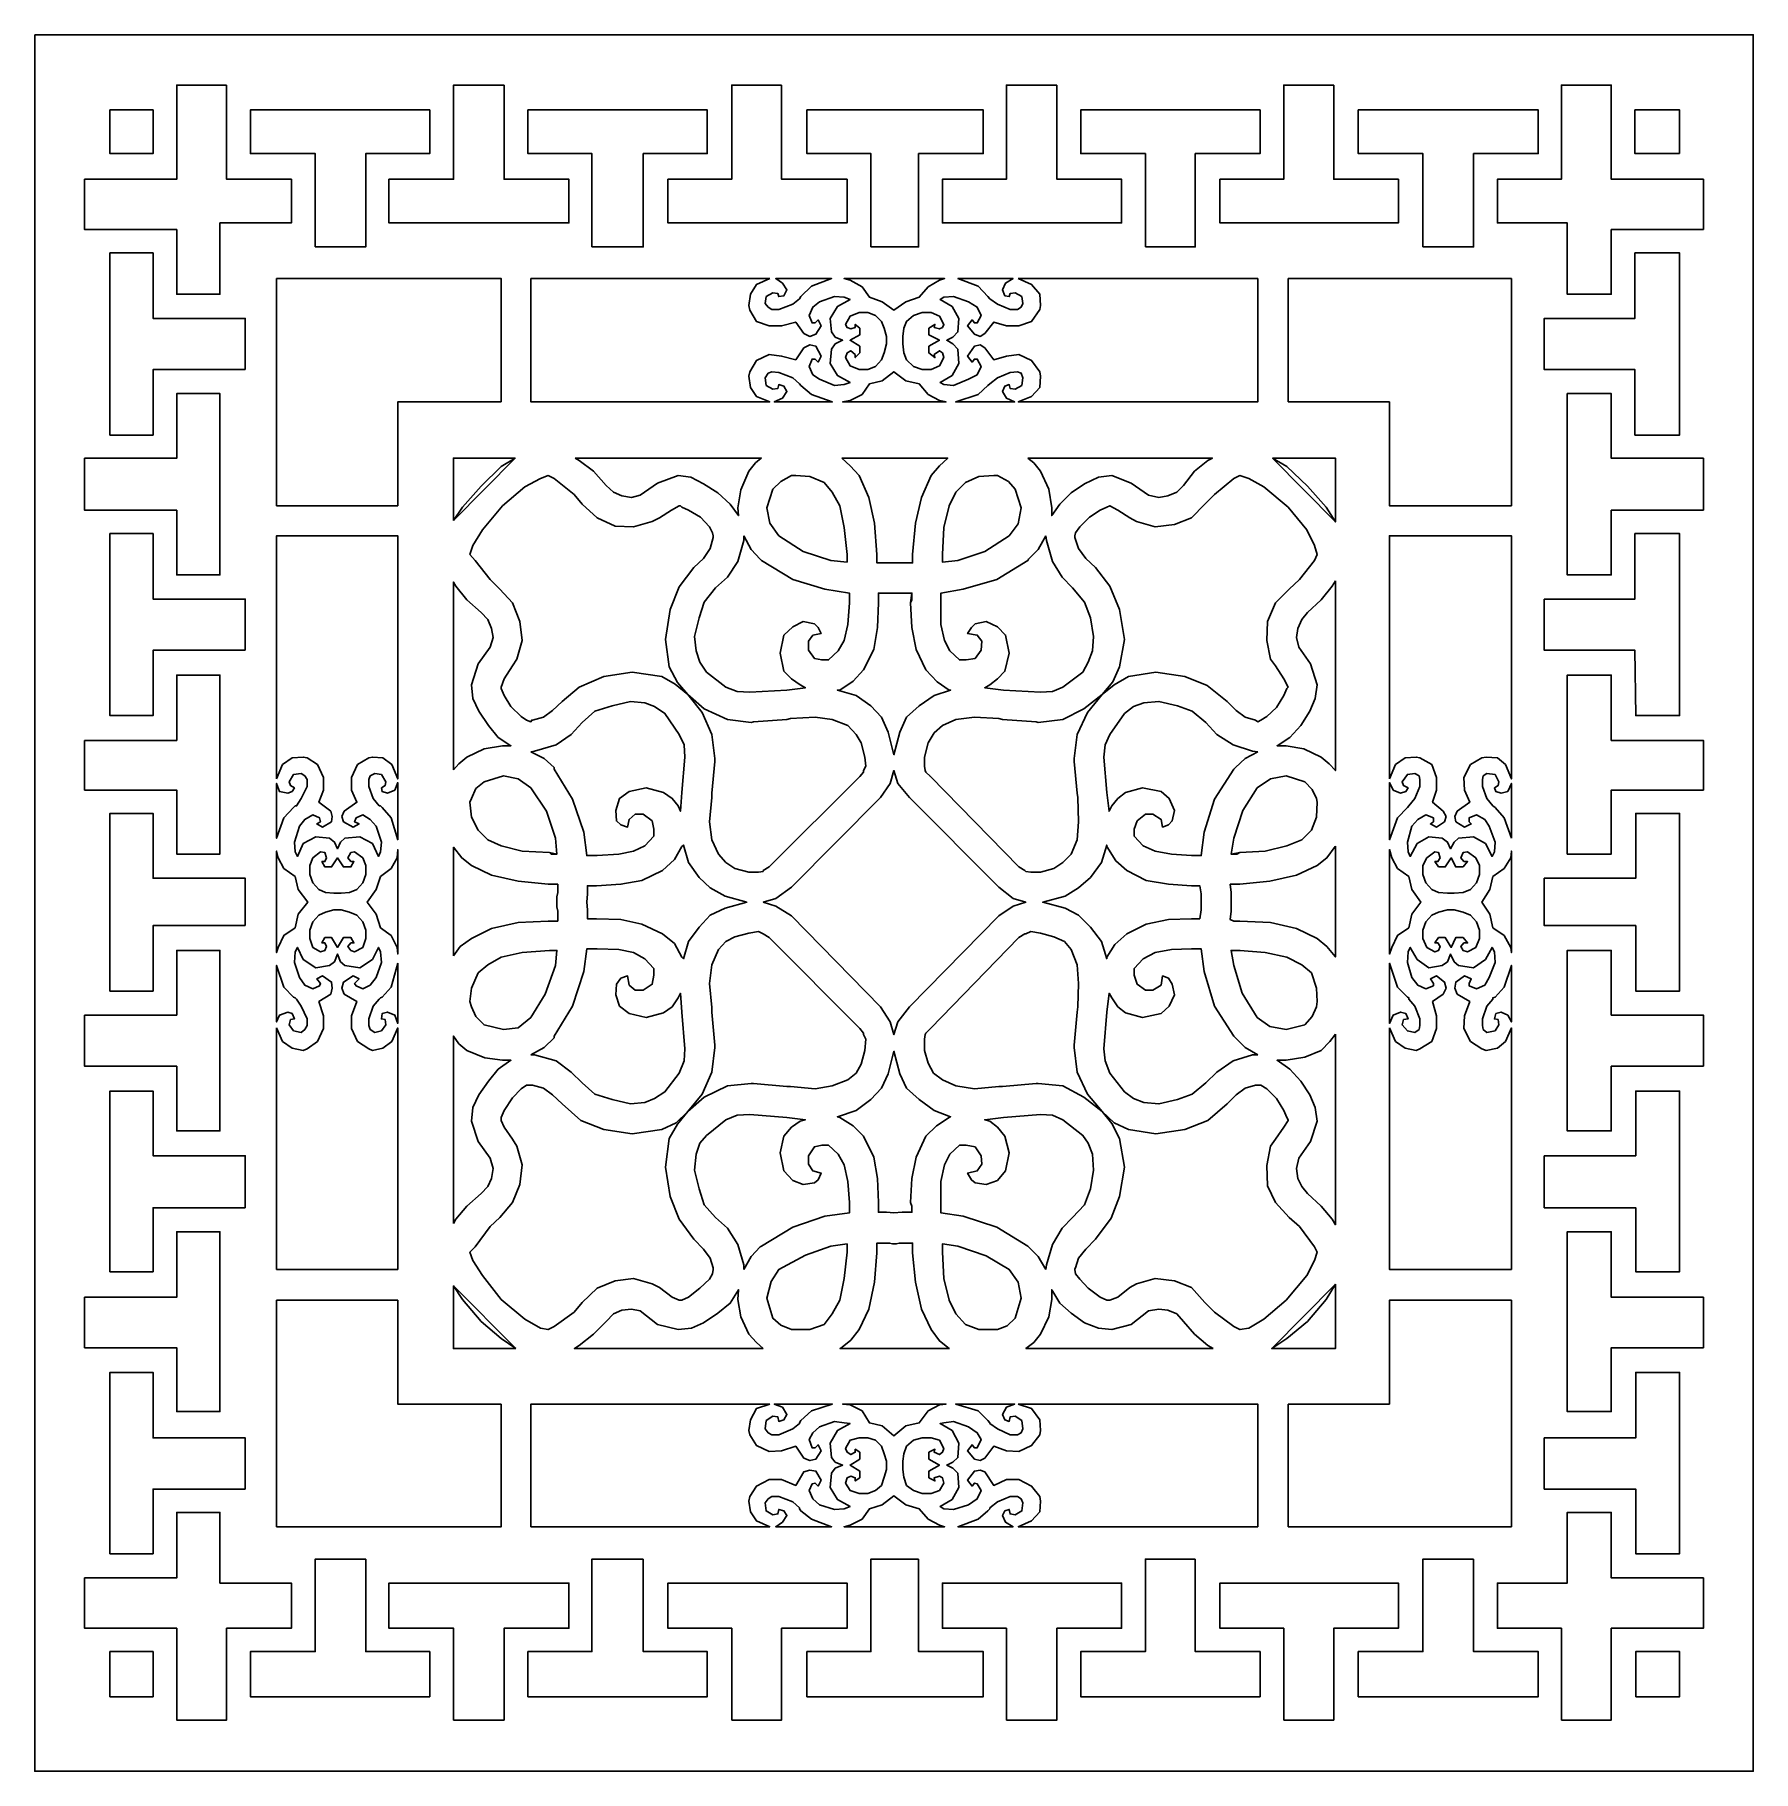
# Model space of a CAD drawing. Header units: centimetres. Extents: x -1.98 to 1.98, y -2 to 2.
import ezdxf

# ---------------------------------------------------------------- set-up
doc = ezdxf.new("R2010")
doc.units = ezdxf.units.CM
doc.header["$MEASUREMENT"] = 0
doc.layers.add('Layer 1', color=7, linetype='Continuous')

msp = doc.modelspace()

# ---------------------------------------------------------------- linework, layer by layer
at = {"layer": 'Layer 1', "color": 177}
for points, knots in [([(-1.98027, 2.00073), (-1.98027, 2.00073), (1.98028, 2.00073), (1.98028, 2.00073), (1.98028, 2.00073), (1.98028, 2.00073), (1.98028, -2.00073), (1.98028, -2.00073), (1.98028, -2.00073), (1.98028, -2.00073), (-1.98027, -2.00073), (-1.98027, -2.00073), (-1.98027, -2.00073), (-1.98027, -2.00073), (-1.98027, 2.00073), (-1.98027, 2.00073)], [0, 0, 0, 0, 0.2, 0.2, 0.2, 0.2, 0.4, 0.4, 0.4, 0.4, 0.6, 0.6, 0.6, 0.6, 1, 1, 1, 1]), ([(-1.53793, 1.88456), (-1.53793, 1.88456), (-1.53793, 1.66786), (-1.53793, 1.66786), (-1.53793, 1.66786), (-1.53793, 1.66786), (-1.38875, 1.66786), (-1.38875, 1.66786), (-1.38875, 1.66786), (-1.38875, 1.66786), (-1.38875, 1.56729), (-1.38875, 1.56729), (-1.38875, 1.56729), (-1.38875, 1.56729), (-1.55336, 1.56729), (-1.55336, 1.56729), (-1.55336, 1.56729), (-1.55336, 1.56729), (-1.55336, 1.4026), (-1.55336, 1.4026), (-1.55336, 1.4026), (-1.55336, 1.4026), (-1.65279, 1.4026), (-1.65279, 1.4026), (-1.65279, 1.4026), (-1.65279, 1.4026), (-1.65279, 1.55171), (-1.65279, 1.55171), (-1.65279, 1.55171), (-1.65279, 1.55171), (-1.8654, 1.55171), (-1.8654, 1.55171), (-1.8654, 1.55171), (-1.8654, 1.55171), (-1.8654, 1.66786), (-1.8654, 1.66786), (-1.8654, 1.66786), (-1.8654, 1.66786), (-1.65279, 1.66786), (-1.65279, 1.66786), (-1.65279, 1.66786), (-1.65279, 1.66786), (-1.65279, 1.88456), (-1.65279, 1.88456), (-1.65279, 1.88456), (-1.65279, 1.88456), (-1.53793, 1.88456), (-1.53793, 1.88456)], [0, 0, 0, 0, 0.0769231, 0.0769231, 0.0769231, 0.0769231, 0.1538462, 0.1538462, 0.1538462, 0.1538462, 0.2307692, 0.2307692, 0.2307692, 0.2307692, 0.3076923, 0.3076923, 0.3076923, 0.3076923, 0.3846154, 0.3846154, 0.3846154, 0.3846154, 0.4615385, 0.4615385, 0.4615385, 0.4615385, 0.5384615, 0.5384615, 0.5384615, 0.5384615, 0.6153846, 0.6153846, 0.6153846, 0.6153846, 0.6923077, 0.6923077, 0.6923077, 0.6923077, 0.7692308, 0.7692308, 0.7692308, 0.7692308, 0.8461538, 0.8461538, 0.8461538, 0.8461538, 1, 1, 1, 1]), ([(-0.89841, 1.88456), (-0.89841, 1.88456), (-0.89841, 1.66786), (-0.89841, 1.66786), (-0.89841, 1.66786), (-0.89841, 1.66786), (-0.74925, 1.66786), (-0.74925, 1.66786), (-0.74925, 1.66786), (-0.74925, 1.66786), (-0.74925, 1.56729), (-0.74925, 1.56729), (-0.74925, 1.56729), (-0.74925, 1.56729), (-1.16416, 1.56729), (-1.16416, 1.56729), (-1.16416, 1.56729), (-1.16416, 1.56729), (-1.16416, 1.66786), (-1.16416, 1.66786), (-1.16416, 1.66786), (-1.16416, 1.66786), (-1.015, 1.66786), (-1.015, 1.66786), (-1.015, 1.66786), (-1.015, 1.66786), (-1.015, 1.88456), (-1.015, 1.88456), (-1.015, 1.88456), (-1.015, 1.88456), (-0.89841, 1.88456), (-0.89841, 1.88456)], [0, 0, 0, 0, 0.1111111, 0.1111111, 0.1111111, 0.1111111, 0.2222222, 0.2222222, 0.2222222, 0.2222222, 0.3333333, 0.3333333, 0.3333333, 0.3333333, 0.4444444, 0.4444444, 0.4444444, 0.4444444, 0.5555556, 0.5555556, 0.5555556, 0.5555556, 0.6666667, 0.6666667, 0.6666667, 0.6666667, 0.7777778, 0.7777778, 0.7777778, 0.7777778, 1, 1, 1, 1]), ([(-0.25888, 1.88456), (-0.25888, 1.88456), (-0.25888, 1.66786), (-0.25888, 1.66786), (-0.25888, 1.66786), (-0.25888, 1.66786), (-0.10801, 1.66786), (-0.10801, 1.66786), (-0.10801, 1.66786), (-0.10801, 1.66786), (-0.10801, 1.56729), (-0.10801, 1.56729), (-0.10801, 1.56729), (-0.10801, 1.56729), (-0.5212, 1.56729), (-0.5212, 1.56729), (-0.5212, 1.56729), (-0.5212, 1.56729), (-0.5212, 1.66786), (-0.5212, 1.66786), (-0.5212, 1.66786), (-0.5212, 1.66786), (-0.37377, 1.66786), (-0.37377, 1.66786), (-0.37377, 1.66786), (-0.37377, 1.66786), (-0.37377, 1.88456), (-0.37377, 1.88456), (-0.37377, 1.88456), (-0.37377, 1.88456), (-0.25888, 1.88456), (-0.25888, 1.88456)], [0, 0, 0, 0, 0.1111111, 0.1111111, 0.1111111, 0.1111111, 0.2222222, 0.2222222, 0.2222222, 0.2222222, 0.3333333, 0.3333333, 0.3333333, 0.3333333, 0.4444444, 0.4444444, 0.4444444, 0.4444444, 0.5555556, 0.5555556, 0.5555556, 0.5555556, 0.6666667, 0.6666667, 0.6666667, 0.6666667, 0.7777778, 0.7777778, 0.7777778, 0.7777778, 1, 1, 1, 1]), ([(0.3755, 1.88456), (0.3755, 1.88456), (0.3755, 1.66786), (0.3755, 1.66786), (0.3755, 1.66786), (0.3755, 1.66786), (0.52465, 1.66786), (0.52465, 1.66786), (0.52465, 1.66786), (0.52465, 1.66786), (0.52465, 1.56729), (0.52465, 1.56729), (0.52465, 1.56729), (0.52465, 1.56729), (0.11144, 1.56729), (0.11144, 1.56729), (0.11144, 1.56729), (0.11144, 1.56729), (0.11144, 1.66786), (0.11144, 1.66786), (0.11144, 1.66786), (0.11144, 1.66786), (0.2589, 1.66786), (0.2589, 1.66786), (0.2589, 1.66786), (0.2589, 1.66786), (0.2589, 1.88456), (0.2589, 1.88456), (0.2589, 1.88456), (0.2589, 1.88456), (0.3755, 1.88456), (0.3755, 1.88456)], [0, 0, 0, 0, 0.1111111, 0.1111111, 0.1111111, 0.1111111, 0.2222222, 0.2222222, 0.2222222, 0.2222222, 0.3333333, 0.3333333, 0.3333333, 0.3333333, 0.4444444, 0.4444444, 0.4444444, 0.4444444, 0.5555556, 0.5555556, 0.5555556, 0.5555556, 0.6666667, 0.6666667, 0.6666667, 0.6666667, 0.7777778, 0.7777778, 0.7777778, 0.7777778, 1, 1, 1, 1]), ([(1.01329, 1.88456), (1.01329, 1.88456), (1.01329, 1.66786), (1.01329, 1.66786), (1.01329, 1.66786), (1.01329, 1.66786), (1.16245, 1.66786), (1.16245, 1.66786), (1.16245, 1.66786), (1.16245, 1.66786), (1.16245, 1.56729), (1.16245, 1.56729), (1.16245, 1.56729), (1.16245, 1.56729), (0.75097, 1.56729), (0.75097, 1.56729), (0.75097, 1.56729), (0.75097, 1.56729), (0.75097, 1.66786), (0.75097, 1.66786), (0.75097, 1.66786), (0.75097, 1.66786), (0.89841, 1.66786), (0.89841, 1.66786), (0.89841, 1.66786), (0.89841, 1.66786), (0.89841, 1.88456), (0.89841, 1.88456), (0.89841, 1.88456), (0.89841, 1.88456), (1.01329, 1.88456), (1.01329, 1.88456)], [0, 0, 0, 0, 0.1111111, 0.1111111, 0.1111111, 0.1111111, 0.2222222, 0.2222222, 0.2222222, 0.2222222, 0.3333333, 0.3333333, 0.3333333, 0.3333333, 0.4444444, 0.4444444, 0.4444444, 0.4444444, 0.5555556, 0.5555556, 0.5555556, 0.5555556, 0.6666667, 0.6666667, 0.6666667, 0.6666667, 0.7777778, 0.7777778, 0.7777778, 0.7777778, 1, 1, 1, 1]), ([(1.8654, 1.55171), (1.8654, 1.55171), (1.6528, 1.55171), (1.6528, 1.55171), (1.6528, 1.55171), (1.6528, 1.55171), (1.6528, 1.4026), (1.6528, 1.4026), (1.6528, 1.4026), (1.6528, 1.4026), (1.55164, 1.4026), (1.55164, 1.4026), (1.55164, 1.4026), (1.55164, 1.4026), (1.55164, 1.56729), (1.55164, 1.56729), (1.55164, 1.56729), (1.55164, 1.56729), (1.39048, 1.56729), (1.39048, 1.56729), (1.39048, 1.56729), (1.39048, 1.56729), (1.39048, 1.66786), (1.39048, 1.66786), (1.39048, 1.66786), (1.39048, 1.66786), (1.53794, 1.66786), (1.53794, 1.66786), (1.53794, 1.66786), (1.53794, 1.66786), (1.53794, 1.88456), (1.53794, 1.88456), (1.53794, 1.88456), (1.53794, 1.88456), (1.6528, 1.88456), (1.6528, 1.88456), (1.6528, 1.88456), (1.6528, 1.88456), (1.6528, 1.66786), (1.6528, 1.66786), (1.6528, 1.66786), (1.6528, 1.66786), (1.8654, 1.66786), (1.8654, 1.66786), (1.8654, 1.66786), (1.8654, 1.66786), (1.8654, 1.55171), (1.8654, 1.55171)], [0, 0, 0, 0, 0.0769231, 0.0769231, 0.0769231, 0.0769231, 0.1538462, 0.1538462, 0.1538462, 0.1538462, 0.2307692, 0.2307692, 0.2307692, 0.2307692, 0.3076923, 0.3076923, 0.3076923, 0.3076923, 0.3846154, 0.3846154, 0.3846154, 0.3846154, 0.4615385, 0.4615385, 0.4615385, 0.4615385, 0.5384615, 0.5384615, 0.5384615, 0.5384615, 0.6153846, 0.6153846, 0.6153846, 0.6153846, 0.6923077, 0.6923077, 0.6923077, 0.6923077, 0.7692308, 0.7692308, 0.7692308, 0.7692308, 0.8461538, 0.8461538, 0.8461538, 0.8461538, 1, 1, 1, 1]), ([(-1.70767, 1.82737), (-1.70767, 1.82737), (-1.70767, 1.7268), (-1.70767, 1.7268), (-1.70767, 1.7268), (-1.70767, 1.7268), (-1.80712, 1.7268), (-1.80712, 1.7268), (-1.80712, 1.7268), (-1.80712, 1.7268), (-1.80712, 1.82737), (-1.80712, 1.82737), (-1.80712, 1.82737), (-1.80712, 1.82737), (-1.70767, 1.82737), (-1.70767, 1.82737)], [0, 0, 0, 0, 0.2, 0.2, 0.2, 0.2, 0.4, 0.4, 0.4, 0.4, 0.6, 0.6, 0.6, 0.6, 1, 1, 1, 1]), ([(-1.33391, 1.51182), (-1.33391, 1.51182), (-1.33391, 1.7268), (-1.33391, 1.7268), (-1.33391, 1.7268), (-1.33391, 1.7268), (-1.48307, 1.7268), (-1.48307, 1.7268), (-1.48307, 1.7268), (-1.48307, 1.7268), (-1.48307, 1.82737), (-1.48307, 1.82737), (-1.48307, 1.82737), (-1.48307, 1.82737), (-1.06986, 1.82737), (-1.06986, 1.82737), (-1.06986, 1.82737), (-1.06986, 1.82737), (-1.06986, 1.7268), (-1.06986, 1.7268), (-1.06986, 1.7268), (-1.06986, 1.7268), (-1.2173, 1.7268), (-1.2173, 1.7268), (-1.2173, 1.7268), (-1.2173, 1.7268), (-1.2173, 1.51182), (-1.2173, 1.51182), (-1.2173, 1.51182), (-1.2173, 1.51182), (-1.33391, 1.51182), (-1.33391, 1.51182)], [0, 0, 0, 0, 0.1111111, 0.1111111, 0.1111111, 0.1111111, 0.2222222, 0.2222222, 0.2222222, 0.2222222, 0.3333333, 0.3333333, 0.3333333, 0.3333333, 0.4444444, 0.4444444, 0.4444444, 0.4444444, 0.5555556, 0.5555556, 0.5555556, 0.5555556, 0.6666667, 0.6666667, 0.6666667, 0.6666667, 0.7777778, 0.7777778, 0.7777778, 0.7777778, 1, 1, 1, 1]), ([(-0.69609, 1.51182), (-0.69609, 1.51182), (-0.69609, 1.7268), (-0.69609, 1.7268), (-0.69609, 1.7268), (-0.69609, 1.7268), (-0.84354, 1.7268), (-0.84354, 1.7268), (-0.84354, 1.7268), (-0.84354, 1.7268), (-0.84354, 1.82737), (-0.84354, 1.82737), (-0.84354, 1.82737), (-0.84354, 1.82737), (-0.43034, 1.82737), (-0.43034, 1.82737), (-0.43034, 1.82737), (-0.43034, 1.82737), (-0.43034, 1.7268), (-0.43034, 1.7268), (-0.43034, 1.7268), (-0.43034, 1.7268), (-0.57781, 1.7268), (-0.57781, 1.7268), (-0.57781, 1.7268), (-0.57781, 1.7268), (-0.57781, 1.51182), (-0.57781, 1.51182), (-0.57781, 1.51182), (-0.57781, 1.51182), (-0.69609, 1.51182), (-0.69609, 1.51182)], [0, 0, 0, 0, 0.1111111, 0.1111111, 0.1111111, 0.1111111, 0.2222222, 0.2222222, 0.2222222, 0.2222222, 0.3333333, 0.3333333, 0.3333333, 0.3333333, 0.4444444, 0.4444444, 0.4444444, 0.4444444, 0.5555556, 0.5555556, 0.5555556, 0.5555556, 0.6666667, 0.6666667, 0.6666667, 0.6666667, 0.7777778, 0.7777778, 0.7777778, 0.7777778, 1, 1, 1, 1]), ([(-0.05314, 1.51182), (-0.05314, 1.51182), (-0.05314, 1.7268), (-0.05314, 1.7268), (-0.05314, 1.7268), (-0.05314, 1.7268), (-0.2006, 1.7268), (-0.2006, 1.7268), (-0.2006, 1.7268), (-0.2006, 1.7268), (-0.2006, 1.82737), (-0.2006, 1.82737), (-0.2006, 1.82737), (-0.2006, 1.82737), (0.20575, 1.82737), (0.20575, 1.82737), (0.20575, 1.82737), (0.20575, 1.82737), (0.20575, 1.7268), (0.20575, 1.7268), (0.20575, 1.7268), (0.20575, 1.7268), (0.05658, 1.7268), (0.05658, 1.7268), (0.05658, 1.7268), (0.05658, 1.7268), (0.05658, 1.51182), (0.05658, 1.51182), (0.05658, 1.51182), (0.05658, 1.51182), (-0.05314, 1.51182), (-0.05314, 1.51182)], [0, 0, 0, 0, 0.1111111, 0.1111111, 0.1111111, 0.1111111, 0.2222222, 0.2222222, 0.2222222, 0.2222222, 0.3333333, 0.3333333, 0.3333333, 0.3333333, 0.4444444, 0.4444444, 0.4444444, 0.4444444, 0.5555556, 0.5555556, 0.5555556, 0.5555556, 0.6666667, 0.6666667, 0.6666667, 0.6666667, 0.7777778, 0.7777778, 0.7777778, 0.7777778, 1, 1, 1, 1]), ([(0.57951, 1.51182), (0.57951, 1.51182), (0.57951, 1.7268), (0.57951, 1.7268), (0.57951, 1.7268), (0.57951, 1.7268), (0.43035, 1.7268), (0.43035, 1.7268), (0.43035, 1.7268), (0.43035, 1.7268), (0.43035, 1.82737), (0.43035, 1.82737), (0.43035, 1.82737), (0.43035, 1.82737), (0.84355, 1.82737), (0.84355, 1.82737), (0.84355, 1.82737), (0.84355, 1.82737), (0.84355, 1.7268), (0.84355, 1.7268), (0.84355, 1.7268), (0.84355, 1.7268), (0.69437, 1.7268), (0.69437, 1.7268), (0.69437, 1.7268), (0.69437, 1.7268), (0.69437, 1.51182), (0.69437, 1.51182), (0.69437, 1.51182), (0.69437, 1.51182), (0.57951, 1.51182), (0.57951, 1.51182)], [0, 0, 0, 0, 0.1111111, 0.1111111, 0.1111111, 0.1111111, 0.2222222, 0.2222222, 0.2222222, 0.2222222, 0.3333333, 0.3333333, 0.3333333, 0.3333333, 0.4444444, 0.4444444, 0.4444444, 0.4444444, 0.5555556, 0.5555556, 0.5555556, 0.5555556, 0.6666667, 0.6666667, 0.6666667, 0.6666667, 0.7777778, 0.7777778, 0.7777778, 0.7777778, 1, 1, 1, 1]), ([(1.21903, 1.51182), (1.21903, 1.51182), (1.21903, 1.7268), (1.21903, 1.7268), (1.21903, 1.7268), (1.21903, 1.7268), (1.06987, 1.7268), (1.06987, 1.7268), (1.06987, 1.7268), (1.06987, 1.7268), (1.06987, 1.82737), (1.06987, 1.82737), (1.06987, 1.82737), (1.06987, 1.82737), (1.48478, 1.82737), (1.48478, 1.82737), (1.48478, 1.82737), (1.48478, 1.82737), (1.48478, 1.7268), (1.48478, 1.7268), (1.48478, 1.7268), (1.48478, 1.7268), (1.33562, 1.7268), (1.33562, 1.7268), (1.33562, 1.7268), (1.33562, 1.7268), (1.33562, 1.51182), (1.33562, 1.51182), (1.33562, 1.51182), (1.33562, 1.51182), (1.21903, 1.51182), (1.21903, 1.51182)], [0, 0, 0, 0, 0.1111111, 0.1111111, 0.1111111, 0.1111111, 0.2222222, 0.2222222, 0.2222222, 0.2222222, 0.3333333, 0.3333333, 0.3333333, 0.3333333, 0.4444444, 0.4444444, 0.4444444, 0.4444444, 0.5555556, 0.5555556, 0.5555556, 0.5555556, 0.6666667, 0.6666667, 0.6666667, 0.6666667, 0.7777778, 0.7777778, 0.7777778, 0.7777778, 1, 1, 1, 1]), ([(1.81055, 1.7268), (1.81055, 1.7268), (1.70767, 1.7268), (1.70767, 1.7268), (1.70767, 1.7268), (1.70767, 1.7268), (1.70767, 1.82737), (1.70767, 1.82737), (1.70767, 1.82737), (1.70767, 1.82737), (1.81055, 1.82737), (1.81055, 1.82737), (1.81055, 1.82737), (1.81055, 1.82737), (1.81055, 1.7268), (1.81055, 1.7268)], [0, 0, 0, 0, 0.2, 0.2, 0.2, 0.2, 0.4, 0.4, 0.4, 0.4, 0.6, 0.6, 0.6, 0.6, 1, 1, 1, 1]), ([(-1.49505, 1.22923), (-1.49505, 1.22923), (-1.70767, 1.22923), (-1.70767, 1.22923), (-1.70767, 1.22923), (-1.70767, 1.22923), (-1.70767, 1.07839), (-1.70767, 1.07839), (-1.70767, 1.07839), (-1.70767, 1.07839), (-1.80712, 1.07839), (-1.80712, 1.07839), (-1.80712, 1.07839), (-1.80712, 1.07839), (-1.80712, 1.49795), (-1.80712, 1.49795), (-1.80712, 1.49795), (-1.80712, 1.49795), (-1.70767, 1.49795), (-1.70767, 1.49795), (-1.70767, 1.49795), (-1.70767, 1.49795), (-1.70767, 1.3471), (-1.70767, 1.3471), (-1.70767, 1.3471), (-1.70767, 1.3471), (-1.49505, 1.3471), (-1.49505, 1.3471), (-1.49505, 1.3471), (-1.49505, 1.3471), (-1.49505, 1.22923), (-1.49505, 1.22923)], [0, 0, 0, 0, 0.1111111, 0.1111111, 0.1111111, 0.1111111, 0.2222222, 0.2222222, 0.2222222, 0.2222222, 0.3333333, 0.3333333, 0.3333333, 0.3333333, 0.4444444, 0.4444444, 0.4444444, 0.4444444, 0.5555556, 0.5555556, 0.5555556, 0.5555556, 0.6666667, 0.6666667, 0.6666667, 0.6666667, 0.7777778, 0.7777778, 0.7777778, 0.7777778, 1, 1, 1, 1]), ([(1.49848, 1.3471), (1.49848, 1.3471), (1.70767, 1.3471), (1.70767, 1.3471), (1.70767, 1.3471), (1.70767, 1.3471), (1.70767, 1.49795), (1.70767, 1.49795), (1.70767, 1.49795), (1.70767, 1.49795), (1.81055, 1.49795), (1.81055, 1.49795), (1.81055, 1.49795), (1.81055, 1.49795), (1.81055, 1.07839), (1.81055, 1.07839), (1.81055, 1.07839), (1.81055, 1.07839), (1.70767, 1.07839), (1.70767, 1.07839), (1.70767, 1.07839), (1.70767, 1.07839), (1.70767, 1.22923), (1.70767, 1.22923), (1.70767, 1.22923), (1.70767, 1.22923), (1.49848, 1.22923), (1.49848, 1.22923), (1.49848, 1.22923), (1.49848, 1.22923), (1.49848, 1.3471), (1.49848, 1.3471)], [0, 0, 0, 0, 0.1111111, 0.1111111, 0.1111111, 0.1111111, 0.2222222, 0.2222222, 0.2222222, 0.2222222, 0.3333333, 0.3333333, 0.3333333, 0.3333333, 0.4444444, 0.4444444, 0.4444444, 0.4444444, 0.5555556, 0.5555556, 0.5555556, 0.5555556, 0.6666667, 0.6666667, 0.6666667, 0.6666667, 0.7777778, 0.7777778, 0.7777778, 0.7777778, 1, 1, 1, 1]), ([(-0.90527, 1.15465), (-0.90527, 1.15465), (-0.90527, 1.439), (-0.90527, 1.439), (-0.90527, 1.439), (-0.90527, 1.439), (-1.42306, 1.439), (-1.42306, 1.439), (-1.42306, 1.439), (-1.42306, 1.439), (-1.42306, 0.91541), (-1.42306, 0.91541), (-1.42306, 0.91541), (-1.42306, 0.91541), (-1.14359, 0.91541), (-1.14359, 0.91541), (-1.14359, 0.91541), (-1.14359, 0.91541), (-1.14359, 1.15465), (-1.14359, 1.15465), (-1.14359, 1.15465), (-1.14359, 1.15465), (-0.90527, 1.15465), (-0.90527, 1.15465)], [0, 0, 0, 0, 0.1428571, 0.1428571, 0.1428571, 0.1428571, 0.2857143, 0.2857143, 0.2857143, 0.2857143, 0.4285714, 0.4285714, 0.4285714, 0.4285714, 0.5714286, 0.5714286, 0.5714286, 0.5714286, 0.7142857, 0.7142857, 0.7142857, 0.7142857, 1, 1, 1, 1]), ([(-0.2863, 1.439), (-0.2863, 1.439), (-0.83668, 1.439), (-0.83668, 1.439), (-0.83668, 1.439), (-0.83668, 1.439), (-0.83668, 1.15465), (-0.83668, 1.15465), (-0.83668, 1.15465), (-0.83668, 1.15465), (-0.2863, 1.15465), (-0.2863, 1.15465), (-0.2863, 1.15465), (-0.2863, 1.15465), (-0.31719, 1.16681), (-0.31719, 1.16681), (-0.31719, 1.16681), (-0.31719, 1.16681), (-0.33089, 1.18761), (-0.33089, 1.18761), (-0.33089, 1.18761), (-0.33089, 1.18761), (-0.33433, 1.21361), (-0.33433, 1.21361), (-0.33433, 1.21361), (-0.33433, 1.21361), (-0.33262, 1.22401), (-0.33262, 1.22401), (-0.33262, 1.22401), (-0.33262, 1.22401), (-0.31719, 1.25003), (-0.31719, 1.25003), (-0.31719, 1.25003), (-0.31719, 1.25003), (-0.28804, 1.26389), (-0.28804, 1.26389), (-0.28804, 1.26389), (-0.28804, 1.26389), (-0.25888, 1.26041), (-0.25888, 1.26041), (-0.25888, 1.26041), (-0.25888, 1.26041), (-0.22631, 1.25175), (-0.22631, 1.25175), (-0.22631, 1.25175), (-0.22631, 1.25175), (-0.20746, 1.2795), (-0.20746, 1.2795), (-0.20746, 1.2795), (-0.20746, 1.2795), (-0.19373, 1.28643), (-0.19373, 1.28643), (-0.19373, 1.28643), (-0.19373, 1.28643), (-0.18003, 1.28296), (-0.18003, 1.28296), (-0.18003, 1.28296), (-0.18003, 1.28296), (-0.16802, 1.26041), (-0.16802, 1.26041), (-0.16802, 1.26041), (-0.16802, 1.26041), (-0.17488, 1.24655), (-0.17488, 1.24655), (-0.17488, 1.24655), (-0.17488, 1.24655), (-0.18173, 1.25348), (-0.18173, 1.25348), (-0.18173, 1.25348), (-0.18173, 1.25348), (-0.18859, 1.25348), (-0.18859, 1.25348), (-0.18859, 1.25348), (-0.18859, 1.25348), (-0.19545, 1.23616), (-0.19545, 1.23616), (-0.19545, 1.23616), (-0.19545, 1.23616), (-0.18688, 1.21709), (-0.18688, 1.21709), (-0.18688, 1.21709), (-0.18688, 1.21709), (-0.17146, 1.20668), (-0.17146, 1.20668), (-0.17146, 1.20668), (-0.17146, 1.20668), (-0.13717, 1.19281), (-0.13717, 1.19281), (-0.13717, 1.19281), (-0.13717, 1.19281), (-0.11486, 1.19454), (-0.11486, 1.19454), (-0.11486, 1.19454), (-0.11486, 1.19454), (-0.10116, 1.19974), (-0.10116, 1.19974), (-0.10116, 1.19974), (-0.10116, 1.19974), (-0.1303, 1.21535), (-0.1303, 1.21535), (-0.1303, 1.21535), (-0.1303, 1.21535), (-0.14744, 1.2431), (-0.14744, 1.2431), (-0.14744, 1.2431), (-0.14744, 1.2431), (-0.14402, 1.27603), (-0.14402, 1.27603), (-0.14402, 1.27603), (-0.14402, 1.27603), (-0.13544, 1.28817), (-0.13544, 1.28817), (-0.13544, 1.28817), (-0.13544, 1.28817), (-0.1183, 1.29684), (-0.1183, 1.29684), (-0.1183, 1.29684), (-0.1183, 1.29684), (-0.13544, 1.30377), (-0.13544, 1.30377), (-0.13544, 1.30377), (-0.13544, 1.30377), (-0.14402, 1.3159), (-0.14402, 1.3159), (-0.14402, 1.3159), (-0.14402, 1.3159), (-0.14744, 1.3471), (-0.14744, 1.3471), (-0.14744, 1.3471), (-0.14744, 1.3471), (-0.1303, 1.37484), (-0.1303, 1.37484), (-0.1303, 1.37484), (-0.1303, 1.37484), (-0.10116, 1.39045), (-0.10116, 1.39045), (-0.10116, 1.39045), (-0.10116, 1.39045), (-0.11486, 1.39565), (-0.11486, 1.39565), (-0.11486, 1.39565), (-0.11486, 1.39565), (-0.13717, 1.39739), (-0.13717, 1.39739), (-0.13717, 1.39739), (-0.13717, 1.39739), (-0.17146, 1.38526), (-0.17146, 1.38526), (-0.17146, 1.38526), (-0.17146, 1.38526), (-0.18688, 1.37312), (-0.18688, 1.37312), (-0.18688, 1.37312), (-0.18688, 1.37312), (-0.19545, 1.35404), (-0.19545, 1.35404), (-0.19545, 1.35404), (-0.19545, 1.35404), (-0.18859, 1.3367), (-0.18859, 1.3367), (-0.18859, 1.3367), (-0.18859, 1.3367), (-0.18173, 1.3367), (-0.18173, 1.3367), (-0.18173, 1.3367), (-0.18173, 1.3367), (-0.17488, 1.34363), (-0.17488, 1.34363), (-0.17488, 1.34363), (-0.17488, 1.34363), (-0.16802, 1.32977), (-0.16802, 1.32977), (-0.16802, 1.32977), (-0.16802, 1.32977), (-0.18003, 1.31071), (-0.18003, 1.31071), (-0.18003, 1.31071), (-0.18003, 1.31071), (-0.19373, 1.30549), (-0.19373, 1.30549), (-0.19373, 1.30549), (-0.19373, 1.30549), (-0.20746, 1.31244), (-0.20746, 1.31244), (-0.20746, 1.31244), (-0.20746, 1.31244), (-0.22631, 1.33844), (-0.22631, 1.33844), (-0.22631, 1.33844), (-0.22631, 1.33844), (-0.25888, 1.32977), (-0.25888, 1.32977), (-0.25888, 1.32977), (-0.25888, 1.32977), (-0.28804, 1.32977), (-0.28804, 1.32977), (-0.28804, 1.32977), (-0.28804, 1.32977), (-0.31719, 1.34018), (-0.31719, 1.34018), (-0.31719, 1.34018), (-0.31719, 1.34018), (-0.33262, 1.36618), (-0.33262, 1.36618), (-0.33262, 1.36618), (-0.33262, 1.36618), (-0.33433, 1.37658), (-0.33433, 1.37658), (-0.33433, 1.37658), (-0.33433, 1.37658), (-0.33089, 1.4026), (-0.33089, 1.4026), (-0.33089, 1.4026), (-0.33089, 1.4026), (-0.31719, 1.42512), (-0.31719, 1.42512), (-0.31719, 1.42512), (-0.31719, 1.42512), (-0.2863, 1.439), (-0.2863, 1.439)], [0, 0, 0, 0, 0.0178571, 0.0178571, 0.0178571, 0.0178571, 0.0357143, 0.0357143, 0.0357143, 0.0357143, 0.0535714, 0.0535714, 0.0535714, 0.0535714, 0.0714286, 0.0714286, 0.0714286, 0.0714286, 0.0892857, 0.0892857, 0.0892857, 0.0892857, 0.1071429, 0.1071429, 0.1071429, 0.1071429, 0.125, 0.125, 0.125, 0.125, 0.1428571, 0.1428571, 0.1428571, 0.1428571, 0.1607143, 0.1607143, 0.1607143, 0.1607143, 0.1785714, 0.1785714, 0.1785714, 0.1785714, 0.1964286, 0.1964286, 0.1964286, 0.1964286, 0.2142857, 0.2142857, 0.2142857, 0.2142857, 0.2321429, 0.2321429, 0.2321429, 0.2321429, 0.25, 0.25, 0.25, 0.25, 0.2678571, 0.2678571, 0.2678571, 0.2678571, 0.2857143, 0.2857143, 0.2857143, 0.2857143, 0.3035714, 0.3035714, 0.3035714, 0.3035714, 0.3214286, 0.3214286, 0.3214286, 0.3214286, 0.3392857, 0.3392857, 0.3392857, 0.3392857, 0.3571429, 0.3571429, 0.3571429, 0.3571429, 0.375, 0.375, 0.375, 0.375, 0.3928571, 0.3928571, 0.3928571, 0.3928571, 0.4107143, 0.4107143, 0.4107143, 0.4107143, 0.4285714, 0.4285714, 0.4285714, 0.4285714, 0.4464286, 0.4464286, 0.4464286, 0.4464286, 0.4642857, 0.4642857, 0.4642857, 0.4642857, 0.4821429, 0.4821429, 0.4821429, 0.4821429, 0.5, 0.5, 0.5, 0.5, 0.5178571, 0.5178571, 0.5178571, 0.5178571, 0.5357143, 0.5357143, 0.5357143, 0.5357143, 0.5535714, 0.5535714, 0.5535714, 0.5535714, 0.5714286, 0.5714286, 0.5714286, 0.5714286, 0.5892857, 0.5892857, 0.5892857, 0.5892857, 0.6071429, 0.6071429, 0.6071429, 0.6071429, 0.625, 0.625, 0.625, 0.625, 0.6428571, 0.6428571, 0.6428571, 0.6428571, 0.6607143, 0.6607143, 0.6607143, 0.6607143, 0.6785714, 0.6785714, 0.6785714, 0.6785714, 0.6964286, 0.6964286, 0.6964286, 0.6964286, 0.7142857, 0.7142857, 0.7142857, 0.7142857, 0.7321429, 0.7321429, 0.7321429, 0.7321429, 0.75, 0.75, 0.75, 0.75, 0.7678571, 0.7678571, 0.7678571, 0.7678571, 0.7857143, 0.7857143, 0.7857143, 0.7857143, 0.8035714, 0.8035714, 0.8035714, 0.8035714, 0.8214286, 0.8214286, 0.8214286, 0.8214286, 0.8392857, 0.8392857, 0.8392857, 0.8392857, 0.8571429, 0.8571429, 0.8571429, 0.8571429, 0.875, 0.875, 0.875, 0.875, 0.8928571, 0.8928571, 0.8928571, 0.8928571, 0.9107143, 0.9107143, 0.9107143, 0.9107143, 0.9285714, 0.9285714, 0.9285714, 0.9285714, 0.9464286, 0.9464286, 0.9464286, 0.9464286, 0.9642857, 0.9642857, 0.9642857, 0.9642857, 1, 1, 1, 1]), ([(-0.14402, 1.439), (-0.14402, 1.439), (-0.19031, 1.42165), (-0.19031, 1.42165), (-0.19031, 1.42165), (-0.19031, 1.42165), (-0.21433, 1.39739), (-0.21433, 1.39739), (-0.21433, 1.39739), (-0.21433, 1.39739), (-0.21774, 1.39219), (-0.21774, 1.39219), (-0.21774, 1.39219), (-0.21774, 1.39219), (-0.23317, 1.38004), (-0.23317, 1.38004), (-0.23317, 1.38004), (-0.23317, 1.38004), (-0.26575, 1.36793), (-0.26575, 1.36793), (-0.26575, 1.36793), (-0.26575, 1.36793), (-0.28119, 1.36793), (-0.28119, 1.36793), (-0.28119, 1.36793), (-0.28119, 1.36793), (-0.28974, 1.37312), (-0.28974, 1.37312), (-0.28974, 1.37312), (-0.28974, 1.37312), (-0.29661, 1.38179), (-0.29661, 1.38179), (-0.29661, 1.38179), (-0.29661, 1.38179), (-0.29489, 1.39739), (-0.29489, 1.39739), (-0.29489, 1.39739), (-0.29489, 1.39739), (-0.27945, 1.40605), (-0.27945, 1.40605), (-0.27945, 1.40605), (-0.27945, 1.40605), (-0.26746, 1.40432), (-0.26746, 1.40432), (-0.26746, 1.40432), (-0.26746, 1.40432), (-0.26575, 1.39739), (-0.26575, 1.39739), (-0.26575, 1.39739), (-0.26575, 1.39739), (-0.25375, 1.39913), (-0.25375, 1.39913), (-0.25375, 1.39913), (-0.25375, 1.39913), (-0.2469, 1.413), (-0.2469, 1.413), (-0.2469, 1.413), (-0.2469, 1.413), (-0.25718, 1.42859), (-0.25718, 1.42859), (-0.25718, 1.42859), (-0.25718, 1.42859), (-0.27261, 1.439), (-0.27261, 1.439), (-0.27261, 1.439), (-0.27261, 1.439), (-0.14402, 1.439), (-0.14402, 1.439)], [0, 0, 0, 0, 0.0555556, 0.0555556, 0.0555556, 0.0555556, 0.1111111, 0.1111111, 0.1111111, 0.1111111, 0.1666667, 0.1666667, 0.1666667, 0.1666667, 0.2222222, 0.2222222, 0.2222222, 0.2222222, 0.2777778, 0.2777778, 0.2777778, 0.2777778, 0.3333333, 0.3333333, 0.3333333, 0.3333333, 0.3888889, 0.3888889, 0.3888889, 0.3888889, 0.4444444, 0.4444444, 0.4444444, 0.4444444, 0.5, 0.5, 0.5, 0.5, 0.5555556, 0.5555556, 0.5555556, 0.5555556, 0.6111111, 0.6111111, 0.6111111, 0.6111111, 0.6666667, 0.6666667, 0.6666667, 0.6666667, 0.7222222, 0.7222222, 0.7222222, 0.7222222, 0.7777778, 0.7777778, 0.7777778, 0.7777778, 0.8333333, 0.8333333, 0.8333333, 0.8333333, 0.8888889, 0.8888889, 0.8888889, 0.8888889, 1, 1, 1, 1]), ([(-0.27261, 1.439), (-0.27261, 1.439), (-0.14402, 1.439), (-0.14402, 1.439), (-0.14402, 1.439), (-0.14402, 1.439), (-0.27261, 1.439), (-0.27261, 1.439)], [0, 0, 0, 0, 0.3333333, 0.3333333, 0.3333333, 0.3333333, 1, 1, 1, 1]), ([(0.11658, 1.439), (0.11658, 1.439), (0.1046, 1.43553), (0.1046, 1.43553), (0.1046, 1.43553), (0.1046, 1.43553), (0.07887, 1.41994), (0.07887, 1.41994), (0.07887, 1.41994), (0.07887, 1.41994), (0.0583, 1.39565), (0.0583, 1.39565), (0.0583, 1.39565), (0.0583, 1.39565), (0.02743, 1.38526), (0.02743, 1.38526), (0.02743, 1.38526), (0.02743, 1.38526), (0, 1.36618), (0, 1.36618), (0, 1.36618), (0, 1.36618), (-0.02742, 1.38526), (-0.02742, 1.38526), (-0.02742, 1.38526), (-0.02742, 1.38526), (-0.05657, 1.39565), (-0.05657, 1.39565), (-0.05657, 1.39565), (-0.05657, 1.39565), (-0.07372, 1.41994), (-0.07372, 1.41994), (-0.07372, 1.41994), (-0.07372, 1.41994), (-0.10116, 1.43553), (-0.10116, 1.43553), (-0.10116, 1.43553), (-0.10116, 1.43553), (-0.11486, 1.439), (-0.11486, 1.439), (-0.11486, 1.439), (-0.11486, 1.439), (0.11658, 1.439), (0.11658, 1.439)], [0, 0, 0, 0, 0.0833333, 0.0833333, 0.0833333, 0.0833333, 0.1666667, 0.1666667, 0.1666667, 0.1666667, 0.25, 0.25, 0.25, 0.25, 0.3333333, 0.3333333, 0.3333333, 0.3333333, 0.4166667, 0.4166667, 0.4166667, 0.4166667, 0.5, 0.5, 0.5, 0.5, 0.5833333, 0.5833333, 0.5833333, 0.5833333, 0.6666667, 0.6666667, 0.6666667, 0.6666667, 0.75, 0.75, 0.75, 0.75, 0.8333333, 0.8333333, 0.8333333, 0.8333333, 1, 1, 1, 1]), ([(-0.11486, 1.439), (-0.11486, 1.439), (0.11658, 1.439), (0.11658, 1.439), (0.11658, 1.439), (0.11658, 1.439), (-0.11486, 1.439), (-0.11486, 1.439)], [0, 0, 0, 0, 0.3333333, 0.3333333, 0.3333333, 0.3333333, 1, 1, 1, 1]), ([(0.28633, 1.439), (0.28633, 1.439), (0.83841, 1.439), (0.83841, 1.439), (0.83841, 1.439), (0.83841, 1.439), (0.83841, 1.15465), (0.83841, 1.15465), (0.83841, 1.15465), (0.83841, 1.15465), (0.28633, 1.15465), (0.28633, 1.15465), (0.28633, 1.15465), (0.28633, 1.15465), (0.31718, 1.16681), (0.31718, 1.16681), (0.31718, 1.16681), (0.31718, 1.16681), (0.33605, 1.18761), (0.33605, 1.18761), (0.33605, 1.18761), (0.33605, 1.18761), (0.33776, 1.21361), (0.33776, 1.21361), (0.33776, 1.21361), (0.33776, 1.21361), (0.33605, 1.22401), (0.33605, 1.22401), (0.33605, 1.22401), (0.33605, 1.22401), (0.31718, 1.25003), (0.31718, 1.25003), (0.31718, 1.25003), (0.31718, 1.25003), (0.28804, 1.26389), (0.28804, 1.26389), (0.28804, 1.26389), (0.28804, 1.26389), (0.2589, 1.26041), (0.2589, 1.26041), (0.2589, 1.26041), (0.2589, 1.26041), (0.22974, 1.25175), (0.22974, 1.25175), (0.22974, 1.25175), (0.22974, 1.25175), (0.20917, 1.2795), (0.20917, 1.2795), (0.20917, 1.2795), (0.20917, 1.2795), (0.19888, 1.28643), (0.19888, 1.28643), (0.19888, 1.28643), (0.19888, 1.28643), (0.18516, 1.28296), (0.18516, 1.28296), (0.18516, 1.28296), (0.18516, 1.28296), (0.16975, 1.26041), (0.16975, 1.26041), (0.16975, 1.26041), (0.16975, 1.26041), (0.18002, 1.24655), (0.18002, 1.24655), (0.18002, 1.24655), (0.18002, 1.24655), (0.18516, 1.25348), (0.18516, 1.25348), (0.18516, 1.25348), (0.18516, 1.25348), (0.19202, 1.25348), (0.19202, 1.25348), (0.19202, 1.25348), (0.19202, 1.25348), (0.20061, 1.23616), (0.20061, 1.23616), (0.20061, 1.23616), (0.20061, 1.23616), (0.19202, 1.21709), (0.19202, 1.21709), (0.19202, 1.21709), (0.19202, 1.21709), (0.17145, 1.20668), (0.17145, 1.20668), (0.17145, 1.20668), (0.17145, 1.20668), (0.13717, 1.19281), (0.13717, 1.19281), (0.13717, 1.19281), (0.13717, 1.19281), (0.11488, 1.19454), (0.11488, 1.19454), (0.11488, 1.19454), (0.11488, 1.19454), (0.10629, 1.19974), (0.10629, 1.19974), (0.10629, 1.19974), (0.10629, 1.19974), (0.13374, 1.21535), (0.13374, 1.21535), (0.13374, 1.21535), (0.13374, 1.21535), (0.14916, 1.2431), (0.14916, 1.2431), (0.14916, 1.2431), (0.14916, 1.2431), (0.14745, 1.27603), (0.14745, 1.27603), (0.14745, 1.27603), (0.14745, 1.27603), (0.13544, 1.28817), (0.13544, 1.28817), (0.13544, 1.28817), (0.13544, 1.28817), (0.12173, 1.29684), (0.12173, 1.29684), (0.12173, 1.29684), (0.12173, 1.29684), (0.13544, 1.30377), (0.13544, 1.30377), (0.13544, 1.30377), (0.13544, 1.30377), (0.14745, 1.3159), (0.14745, 1.3159), (0.14745, 1.3159), (0.14745, 1.3159), (0.14916, 1.3471), (0.14916, 1.3471), (0.14916, 1.3471), (0.14916, 1.3471), (0.13374, 1.37484), (0.13374, 1.37484), (0.13374, 1.37484), (0.13374, 1.37484), (0.10629, 1.39045), (0.10629, 1.39045), (0.10629, 1.39045), (0.10629, 1.39045), (0.11488, 1.39565), (0.11488, 1.39565), (0.11488, 1.39565), (0.11488, 1.39565), (0.13717, 1.39739), (0.13717, 1.39739), (0.13717, 1.39739), (0.13717, 1.39739), (0.17145, 1.38526), (0.17145, 1.38526), (0.17145, 1.38526), (0.17145, 1.38526), (0.19202, 1.37312), (0.19202, 1.37312), (0.19202, 1.37312), (0.19202, 1.37312), (0.20061, 1.35404), (0.20061, 1.35404), (0.20061, 1.35404), (0.20061, 1.35404), (0.19202, 1.3367), (0.19202, 1.3367), (0.19202, 1.3367), (0.19202, 1.3367), (0.18516, 1.3367), (0.18516, 1.3367), (0.18516, 1.3367), (0.18516, 1.3367), (0.18002, 1.34363), (0.18002, 1.34363), (0.18002, 1.34363), (0.18002, 1.34363), (0.16975, 1.32977), (0.16975, 1.32977), (0.16975, 1.32977), (0.16975, 1.32977), (0.18516, 1.31071), (0.18516, 1.31071), (0.18516, 1.31071), (0.18516, 1.31071), (0.19888, 1.30549), (0.19888, 1.30549), (0.19888, 1.30549), (0.19888, 1.30549), (0.20917, 1.31244), (0.20917, 1.31244), (0.20917, 1.31244), (0.20917, 1.31244), (0.22974, 1.33844), (0.22974, 1.33844), (0.22974, 1.33844), (0.22974, 1.33844), (0.2589, 1.32977), (0.2589, 1.32977), (0.2589, 1.32977), (0.2589, 1.32977), (0.28804, 1.32977), (0.28804, 1.32977), (0.28804, 1.32977), (0.28804, 1.32977), (0.31718, 1.34018), (0.31718, 1.34018), (0.31718, 1.34018), (0.31718, 1.34018), (0.33605, 1.36793), (0.33605, 1.36793), (0.33605, 1.36793), (0.33605, 1.36793), (0.33776, 1.37658), (0.33776, 1.37658), (0.33776, 1.37658), (0.33776, 1.37658), (0.33605, 1.4026), (0.33605, 1.4026), (0.33605, 1.4026), (0.33605, 1.4026), (0.31718, 1.42512), (0.31718, 1.42512), (0.31718, 1.42512), (0.31718, 1.42512), (0.28633, 1.439), (0.28633, 1.439)], [0, 0, 0, 0, 0.0178571, 0.0178571, 0.0178571, 0.0178571, 0.0357143, 0.0357143, 0.0357143, 0.0357143, 0.0535714, 0.0535714, 0.0535714, 0.0535714, 0.0714286, 0.0714286, 0.0714286, 0.0714286, 0.0892857, 0.0892857, 0.0892857, 0.0892857, 0.1071429, 0.1071429, 0.1071429, 0.1071429, 0.125, 0.125, 0.125, 0.125, 0.1428571, 0.1428571, 0.1428571, 0.1428571, 0.1607143, 0.1607143, 0.1607143, 0.1607143, 0.1785714, 0.1785714, 0.1785714, 0.1785714, 0.1964286, 0.1964286, 0.1964286, 0.1964286, 0.2142857, 0.2142857, 0.2142857, 0.2142857, 0.2321429, 0.2321429, 0.2321429, 0.2321429, 0.25, 0.25, 0.25, 0.25, 0.2678571, 0.2678571, 0.2678571, 0.2678571, 0.2857143, 0.2857143, 0.2857143, 0.2857143, 0.3035714, 0.3035714, 0.3035714, 0.3035714, 0.3214286, 0.3214286, 0.3214286, 0.3214286, 0.3392857, 0.3392857, 0.3392857, 0.3392857, 0.3571429, 0.3571429, 0.3571429, 0.3571429, 0.375, 0.375, 0.375, 0.375, 0.3928571, 0.3928571, 0.3928571, 0.3928571, 0.4107143, 0.4107143, 0.4107143, 0.4107143, 0.4285714, 0.4285714, 0.4285714, 0.4285714, 0.4464286, 0.4464286, 0.4464286, 0.4464286, 0.4642857, 0.4642857, 0.4642857, 0.4642857, 0.4821429, 0.4821429, 0.4821429, 0.4821429, 0.5, 0.5, 0.5, 0.5, 0.5178571, 0.5178571, 0.5178571, 0.5178571, 0.5357143, 0.5357143, 0.5357143, 0.5357143, 0.5535714, 0.5535714, 0.5535714, 0.5535714, 0.5714286, 0.5714286, 0.5714286, 0.5714286, 0.5892857, 0.5892857, 0.5892857, 0.5892857, 0.6071429, 0.6071429, 0.6071429, 0.6071429, 0.625, 0.625, 0.625, 0.625, 0.6428571, 0.6428571, 0.6428571, 0.6428571, 0.6607143, 0.6607143, 0.6607143, 0.6607143, 0.6785714, 0.6785714, 0.6785714, 0.6785714, 0.6964286, 0.6964286, 0.6964286, 0.6964286, 0.7142857, 0.7142857, 0.7142857, 0.7142857, 0.7321429, 0.7321429, 0.7321429, 0.7321429, 0.75, 0.75, 0.75, 0.75, 0.7678571, 0.7678571, 0.7678571, 0.7678571, 0.7857143, 0.7857143, 0.7857143, 0.7857143, 0.8035714, 0.8035714, 0.8035714, 0.8035714, 0.8214286, 0.8214286, 0.8214286, 0.8214286, 0.8392857, 0.8392857, 0.8392857, 0.8392857, 0.8571429, 0.8571429, 0.8571429, 0.8571429, 0.875, 0.875, 0.875, 0.875, 0.8928571, 0.8928571, 0.8928571, 0.8928571, 0.9107143, 0.9107143, 0.9107143, 0.9107143, 0.9285714, 0.9285714, 0.9285714, 0.9285714, 0.9464286, 0.9464286, 0.9464286, 0.9464286, 0.9642857, 0.9642857, 0.9642857, 0.9642857, 1, 1, 1, 1]), ([(0.27433, 1.439), (0.27433, 1.439), (0.25718, 1.42859), (0.25718, 1.42859), (0.25718, 1.42859), (0.25718, 1.42859), (0.25033, 1.413), (0.25033, 1.413), (0.25033, 1.413), (0.25033, 1.413), (0.25546, 1.39913), (0.25546, 1.39913), (0.25546, 1.39913), (0.25546, 1.39913), (0.26576, 1.39739), (0.26576, 1.39739), (0.26576, 1.39739), (0.26576, 1.39739), (0.26746, 1.40432), (0.26746, 1.40432), (0.26746, 1.40432), (0.26746, 1.40432), (0.27946, 1.40605), (0.27946, 1.40605), (0.27946, 1.40605), (0.27946, 1.40605), (0.2949, 1.39739), (0.2949, 1.39739), (0.2949, 1.39739), (0.2949, 1.39739), (0.29661, 1.38179), (0.29661, 1.38179), (0.29661, 1.38179), (0.29661, 1.38179), (0.29319, 1.37312), (0.29319, 1.37312), (0.29319, 1.37312), (0.29319, 1.37312), (0.28462, 1.36793), (0.28462, 1.36793), (0.28462, 1.36793), (0.28462, 1.36793), (0.26746, 1.36793), (0.26746, 1.36793), (0.26746, 1.36793), (0.26746, 1.36793), (0.23832, 1.38004), (0.23832, 1.38004), (0.23832, 1.38004), (0.23832, 1.38004), (0.22117, 1.39219), (0.22117, 1.39219), (0.22117, 1.39219), (0.22117, 1.39219), (0.21603, 1.39739), (0.21603, 1.39739), (0.21603, 1.39739), (0.21603, 1.39739), (0.19375, 1.42165), (0.19375, 1.42165), (0.19375, 1.42165), (0.19375, 1.42165), (0.14745, 1.439), (0.14745, 1.439), (0.14745, 1.439), (0.14745, 1.439), (0.27433, 1.439), (0.27433, 1.439)], [0, 0, 0, 0, 0.0555556, 0.0555556, 0.0555556, 0.0555556, 0.1111111, 0.1111111, 0.1111111, 0.1111111, 0.1666667, 0.1666667, 0.1666667, 0.1666667, 0.2222222, 0.2222222, 0.2222222, 0.2222222, 0.2777778, 0.2777778, 0.2777778, 0.2777778, 0.3333333, 0.3333333, 0.3333333, 0.3333333, 0.3888889, 0.3888889, 0.3888889, 0.3888889, 0.4444444, 0.4444444, 0.4444444, 0.4444444, 0.5, 0.5, 0.5, 0.5, 0.5555556, 0.5555556, 0.5555556, 0.5555556, 0.6111111, 0.6111111, 0.6111111, 0.6111111, 0.6666667, 0.6666667, 0.6666667, 0.6666667, 0.7222222, 0.7222222, 0.7222222, 0.7222222, 0.7777778, 0.7777778, 0.7777778, 0.7777778, 0.8333333, 0.8333333, 0.8333333, 0.8333333, 0.8888889, 0.8888889, 0.8888889, 0.8888889, 1, 1, 1, 1]), ([(0.14745, 1.439), (0.14745, 1.439), (0.27433, 1.439), (0.27433, 1.439), (0.27433, 1.439), (0.27433, 1.439), (0.14745, 1.439), (0.14745, 1.439)], [0, 0, 0, 0, 0.3333333, 0.3333333, 0.3333333, 0.3333333, 1, 1, 1, 1]), ([(0.9087, 1.15465), (0.9087, 1.15465), (0.9087, 1.439), (0.9087, 1.439), (0.9087, 1.439), (0.9087, 1.439), (1.42305, 1.439), (1.42305, 1.439), (1.42305, 1.439), (1.42305, 1.439), (1.42305, 0.91541), (1.42305, 0.91541), (1.42305, 0.91541), (1.42305, 0.91541), (1.14187, 0.91541), (1.14187, 0.91541), (1.14187, 0.91541), (1.14187, 0.91541), (1.14187, 1.15465), (1.14187, 1.15465), (1.14187, 1.15465), (1.14187, 1.15465), (0.9087, 1.15465), (0.9087, 1.15465)], [0, 0, 0, 0, 0.1428571, 0.1428571, 0.1428571, 0.1428571, 0.2857143, 0.2857143, 0.2857143, 0.2857143, 0.4285714, 0.4285714, 0.4285714, 0.4285714, 0.5714286, 0.5714286, 0.5714286, 0.5714286, 0.7142857, 0.7142857, 0.7142857, 0.7142857, 1, 1, 1, 1]), ([(-0.01715, 1.29684), (-0.01715, 1.29684), (-0.01715, 1.29509), (-0.01715, 1.29509), (-0.01715, 1.29509), (-0.01715, 1.29509), (-0.01715, 1.2899), (-0.01715, 1.2899), (-0.01715, 1.2899), (-0.01715, 1.2899), (-0.01715, 1.28817), (-0.01715, 1.28817), (-0.01715, 1.28817), (-0.01715, 1.28817), (-0.02229, 1.26736), (-0.02229, 1.26736), (-0.02229, 1.26736), (-0.02229, 1.26736), (-0.02916, 1.25175), (-0.02916, 1.25175), (-0.02916, 1.25175), (-0.02916, 1.25175), (-0.04286, 1.23616), (-0.04286, 1.23616), (-0.04286, 1.23616), (-0.04286, 1.23616), (-0.06001, 1.22923), (-0.06001, 1.22923), (-0.06001, 1.22923), (-0.06001, 1.22923), (-0.08059, 1.22923), (-0.08059, 1.22923), (-0.08059, 1.22923), (-0.08059, 1.22923), (-0.10116, 1.23788), (-0.10116, 1.23788), (-0.10116, 1.23788), (-0.10116, 1.23788), (-0.11145, 1.25697), (-0.11145, 1.25697), (-0.11145, 1.25697), (-0.11145, 1.25697), (-0.10801, 1.26736), (-0.10801, 1.26736), (-0.10801, 1.26736), (-0.10801, 1.26736), (-0.09945, 1.27255), (-0.09945, 1.27255), (-0.09945, 1.27255), (-0.09945, 1.27255), (-0.08916, 1.26389), (-0.08916, 1.26389), (-0.08916, 1.26389), (-0.08916, 1.26389), (-0.08916, 1.25697), (-0.08916, 1.25697), (-0.08916, 1.25697), (-0.08916, 1.25697), (-0.07886, 1.26736), (-0.07886, 1.26736), (-0.07886, 1.26736), (-0.07886, 1.26736), (-0.07886, 1.28296), (-0.07886, 1.28296), (-0.07886, 1.28296), (-0.07886, 1.28296), (-0.10116, 1.29684), (-0.10116, 1.29684), (-0.10116, 1.29684), (-0.10116, 1.29684), (-0.07886, 1.30897), (-0.07886, 1.30897), (-0.07886, 1.30897), (-0.07886, 1.30897), (-0.07886, 1.32457), (-0.07886, 1.32457), (-0.07886, 1.32457), (-0.07886, 1.32457), (-0.08916, 1.33323), (-0.08916, 1.33323), (-0.08916, 1.33323), (-0.08916, 1.33323), (-0.08916, 1.32631), (-0.08916, 1.32631), (-0.08916, 1.32631), (-0.08916, 1.32631), (-0.09945, 1.32285), (-0.09945, 1.32285), (-0.09945, 1.32285), (-0.09945, 1.32285), (-0.10801, 1.32631), (-0.10801, 1.32631), (-0.10801, 1.32631), (-0.10801, 1.32631), (-0.11145, 1.33323), (-0.11145, 1.33323), (-0.11145, 1.33323), (-0.11145, 1.33323), (-0.10116, 1.35232), (-0.10116, 1.35232), (-0.10116, 1.35232), (-0.10116, 1.35232), (-0.08059, 1.36099), (-0.08059, 1.36099), (-0.08059, 1.36099), (-0.08059, 1.36099), (-0.06001, 1.36099), (-0.06001, 1.36099), (-0.06001, 1.36099), (-0.06001, 1.36099), (-0.04286, 1.35404), (-0.04286, 1.35404), (-0.04286, 1.35404), (-0.04286, 1.35404), (-0.02916, 1.34018), (-0.02916, 1.34018), (-0.02916, 1.34018), (-0.02916, 1.34018), (-0.02229, 1.32457), (-0.02229, 1.32457), (-0.02229, 1.32457), (-0.02229, 1.32457), (-0.01715, 1.30549), (-0.01715, 1.30549), (-0.01715, 1.30549), (-0.01715, 1.30549), (-0.01715, 1.30203), (-0.01715, 1.30203), (-0.01715, 1.30203), (-0.01715, 1.30203), (-0.01715, 1.29684), (-0.01715, 1.29684)], [0, 0, 0, 0, 0.0294118, 0.0294118, 0.0294118, 0.0294118, 0.0588235, 0.0588235, 0.0588235, 0.0588235, 0.0882353, 0.0882353, 0.0882353, 0.0882353, 0.1176471, 0.1176471, 0.1176471, 0.1176471, 0.1470588, 0.1470588, 0.1470588, 0.1470588, 0.1764706, 0.1764706, 0.1764706, 0.1764706, 0.2058824, 0.2058824, 0.2058824, 0.2058824, 0.2352941, 0.2352941, 0.2352941, 0.2352941, 0.2647059, 0.2647059, 0.2647059, 0.2647059, 0.2941176, 0.2941176, 0.2941176, 0.2941176, 0.3235294, 0.3235294, 0.3235294, 0.3235294, 0.3529412, 0.3529412, 0.3529412, 0.3529412, 0.3823529, 0.3823529, 0.3823529, 0.3823529, 0.4117647, 0.4117647, 0.4117647, 0.4117647, 0.4411765, 0.4411765, 0.4411765, 0.4411765, 0.4705882, 0.4705882, 0.4705882, 0.4705882, 0.5, 0.5, 0.5, 0.5, 0.5294118, 0.5294118, 0.5294118, 0.5294118, 0.5588235, 0.5588235, 0.5588235, 0.5588235, 0.5882353, 0.5882353, 0.5882353, 0.5882353, 0.6176471, 0.6176471, 0.6176471, 0.6176471, 0.6470588, 0.6470588, 0.6470588, 0.6470588, 0.6764706, 0.6764706, 0.6764706, 0.6764706, 0.7058824, 0.7058824, 0.7058824, 0.7058824, 0.7352941, 0.7352941, 0.7352941, 0.7352941, 0.7647059, 0.7647059, 0.7647059, 0.7647059, 0.7941176, 0.7941176, 0.7941176, 0.7941176, 0.8235294, 0.8235294, 0.8235294, 0.8235294, 0.8529412, 0.8529412, 0.8529412, 0.8529412, 0.8823529, 0.8823529, 0.8823529, 0.8823529, 0.9117647, 0.9117647, 0.9117647, 0.9117647, 0.9411765, 0.9411765, 0.9411765, 0.9411765, 1, 1, 1, 1]), ([(0.02058, 1.30203), (0.02058, 1.30203), (0.02058, 1.30549), (0.02058, 1.30549), (0.02058, 1.30549), (0.02058, 1.30549), (0.02229, 1.32457), (0.02229, 1.32457), (0.02229, 1.32457), (0.02229, 1.32457), (0.02914, 1.34018), (0.02914, 1.34018), (0.02914, 1.34018), (0.02914, 1.34018), (0.04457, 1.35404), (0.04457, 1.35404), (0.04457, 1.35404), (0.04457, 1.35404), (0.06516, 1.36099), (0.06516, 1.36099), (0.06516, 1.36099), (0.06516, 1.36099), (0.08573, 1.36099), (0.08573, 1.36099), (0.08573, 1.36099), (0.08573, 1.36099), (0.1046, 1.35232), (0.1046, 1.35232), (0.1046, 1.35232), (0.1046, 1.35232), (0.11488, 1.33323), (0.11488, 1.33323), (0.11488, 1.33323), (0.11488, 1.33323), (0.11144, 1.32631), (0.11144, 1.32631), (0.11144, 1.32631), (0.11144, 1.32631), (0.1046, 1.32285), (0.1046, 1.32285), (0.1046, 1.32285), (0.1046, 1.32285), (0.09259, 1.32631), (0.09259, 1.32631), (0.09259, 1.32631), (0.09259, 1.32631), (0.0943, 1.33323), (0.0943, 1.33323), (0.0943, 1.33323), (0.0943, 1.33323), (0.08058, 1.32457), (0.08058, 1.32457), (0.08058, 1.32457), (0.08058, 1.32457), (0.08058, 1.30897), (0.08058, 1.30897), (0.08058, 1.30897), (0.08058, 1.30897), (0.1046, 1.29684), (0.1046, 1.29684), (0.1046, 1.29684), (0.1046, 1.29684), (0.08058, 1.28296), (0.08058, 1.28296), (0.08058, 1.28296), (0.08058, 1.28296), (0.08058, 1.26736), (0.08058, 1.26736), (0.08058, 1.26736), (0.08058, 1.26736), (0.0943, 1.25697), (0.0943, 1.25697), (0.0943, 1.25697), (0.0943, 1.25697), (0.09259, 1.26389), (0.09259, 1.26389), (0.09259, 1.26389), (0.09259, 1.26389), (0.1046, 1.27255), (0.1046, 1.27255), (0.1046, 1.27255), (0.1046, 1.27255), (0.11144, 1.26736), (0.11144, 1.26736), (0.11144, 1.26736), (0.11144, 1.26736), (0.11488, 1.25697), (0.11488, 1.25697), (0.11488, 1.25697), (0.11488, 1.25697), (0.1046, 1.23788), (0.1046, 1.23788), (0.1046, 1.23788), (0.1046, 1.23788), (0.08573, 1.22923), (0.08573, 1.22923), (0.08573, 1.22923), (0.08573, 1.22923), (0.06516, 1.22923), (0.06516, 1.22923), (0.06516, 1.22923), (0.06516, 1.22923), (0.04457, 1.23616), (0.04457, 1.23616), (0.04457, 1.23616), (0.04457, 1.23616), (0.02914, 1.25175), (0.02914, 1.25175), (0.02914, 1.25175), (0.02914, 1.25175), (0.02229, 1.26736), (0.02229, 1.26736), (0.02229, 1.26736), (0.02229, 1.26736), (0.02058, 1.28817), (0.02058, 1.28817), (0.02058, 1.28817), (0.02058, 1.28817), (0.02058, 1.2899), (0.02058, 1.2899), (0.02058, 1.2899), (0.02058, 1.2899), (0.02058, 1.29509), (0.02058, 1.29509), (0.02058, 1.29509), (0.02058, 1.29509), (0.02058, 1.29684), (0.02058, 1.29684), (0.02058, 1.29684), (0.02058, 1.29684), (0.02058, 1.30203), (0.02058, 1.30203)], [0, 0, 0, 0, 0.0294118, 0.0294118, 0.0294118, 0.0294118, 0.0588235, 0.0588235, 0.0588235, 0.0588235, 0.0882353, 0.0882353, 0.0882353, 0.0882353, 0.1176471, 0.1176471, 0.1176471, 0.1176471, 0.1470588, 0.1470588, 0.1470588, 0.1470588, 0.1764706, 0.1764706, 0.1764706, 0.1764706, 0.2058824, 0.2058824, 0.2058824, 0.2058824, 0.2352941, 0.2352941, 0.2352941, 0.2352941, 0.2647059, 0.2647059, 0.2647059, 0.2647059, 0.2941176, 0.2941176, 0.2941176, 0.2941176, 0.3235294, 0.3235294, 0.3235294, 0.3235294, 0.3529412, 0.3529412, 0.3529412, 0.3529412, 0.3823529, 0.3823529, 0.3823529, 0.3823529, 0.4117647, 0.4117647, 0.4117647, 0.4117647, 0.4411765, 0.4411765, 0.4411765, 0.4411765, 0.4705882, 0.4705882, 0.4705882, 0.4705882, 0.5, 0.5, 0.5, 0.5, 0.5294118, 0.5294118, 0.5294118, 0.5294118, 0.5588235, 0.5588235, 0.5588235, 0.5588235, 0.5882353, 0.5882353, 0.5882353, 0.5882353, 0.6176471, 0.6176471, 0.6176471, 0.6176471, 0.6470588, 0.6470588, 0.6470588, 0.6470588, 0.6764706, 0.6764706, 0.6764706, 0.6764706, 0.7058824, 0.7058824, 0.7058824, 0.7058824, 0.7352941, 0.7352941, 0.7352941, 0.7352941, 0.7647059, 0.7647059, 0.7647059, 0.7647059, 0.7941176, 0.7941176, 0.7941176, 0.7941176, 0.8235294, 0.8235294, 0.8235294, 0.8235294, 0.8529412, 0.8529412, 0.8529412, 0.8529412, 0.8823529, 0.8823529, 0.8823529, 0.8823529, 0.9117647, 0.9117647, 0.9117647, 0.9117647, 0.9411765, 0.9411765, 0.9411765, 0.9411765, 1, 1, 1, 1]), ([(1.49848, 1.22923), (1.49848, 1.22923), (1.49848, 1.3471), (1.49848, 1.3471), (1.49848, 1.3471), (1.49848, 1.3471), (1.49848, 1.22923), (1.49848, 1.22923)], [0, 0, 0, 0, 0.3333333, 0.3333333, 0.3333333, 0.3333333, 1, 1, 1, 1]), ([(-0.27603, 1.15465), (-0.27603, 1.15465), (-0.25718, 1.16331), (-0.25718, 1.16331), (-0.25718, 1.16331), (-0.25718, 1.16331), (-0.2469, 1.17894), (-0.2469, 1.17894), (-0.2469, 1.17894), (-0.2469, 1.17894), (-0.25375, 1.19108), (-0.25375, 1.19108), (-0.25375, 1.19108), (-0.25375, 1.19108), (-0.26575, 1.19454), (-0.26575, 1.19454), (-0.26575, 1.19454), (-0.26575, 1.19454), (-0.26746, 1.18588), (-0.26746, 1.18588), (-0.26746, 1.18588), (-0.26746, 1.18588), (-0.27945, 1.18416), (-0.27945, 1.18416), (-0.27945, 1.18416), (-0.27945, 1.18416), (-0.29489, 1.19281), (-0.29489, 1.19281), (-0.29489, 1.19281), (-0.29489, 1.19281), (-0.29661, 1.21014), (-0.29661, 1.21014), (-0.29661, 1.21014), (-0.29661, 1.21014), (-0.28974, 1.22055), (-0.28974, 1.22055), (-0.28974, 1.22055), (-0.28974, 1.22055), (-0.28119, 1.22401), (-0.28119, 1.22401), (-0.28119, 1.22401), (-0.28119, 1.22401), (-0.26575, 1.22228), (-0.26575, 1.22228), (-0.26575, 1.22228), (-0.26575, 1.22228), (-0.23317, 1.21014), (-0.23317, 1.21014), (-0.23317, 1.21014), (-0.23317, 1.21014), (-0.21774, 1.19628), (-0.21774, 1.19628), (-0.21774, 1.19628), (-0.21774, 1.19628), (-0.21433, 1.19281), (-0.21433, 1.19281), (-0.21433, 1.19281), (-0.21433, 1.19281), (-0.19031, 1.17201), (-0.19031, 1.17201), (-0.19031, 1.17201), (-0.19031, 1.17201), (-0.14231, 1.15465), (-0.14231, 1.15465), (-0.14231, 1.15465), (-0.14231, 1.15465), (-0.27603, 1.15465), (-0.27603, 1.15465)], [0, 0, 0, 0, 0.0555556, 0.0555556, 0.0555556, 0.0555556, 0.1111111, 0.1111111, 0.1111111, 0.1111111, 0.1666667, 0.1666667, 0.1666667, 0.1666667, 0.2222222, 0.2222222, 0.2222222, 0.2222222, 0.2777778, 0.2777778, 0.2777778, 0.2777778, 0.3333333, 0.3333333, 0.3333333, 0.3333333, 0.3888889, 0.3888889, 0.3888889, 0.3888889, 0.4444444, 0.4444444, 0.4444444, 0.4444444, 0.5, 0.5, 0.5, 0.5, 0.5555556, 0.5555556, 0.5555556, 0.5555556, 0.6111111, 0.6111111, 0.6111111, 0.6111111, 0.6666667, 0.6666667, 0.6666667, 0.6666667, 0.7222222, 0.7222222, 0.7222222, 0.7222222, 0.7777778, 0.7777778, 0.7777778, 0.7777778, 0.8333333, 0.8333333, 0.8333333, 0.8333333, 0.8888889, 0.8888889, 0.8888889, 0.8888889, 1, 1, 1, 1]), ([(-0.1183, 1.15465), (-0.1183, 1.15465), (-0.10116, 1.15813), (-0.10116, 1.15813), (-0.10116, 1.15813), (-0.10116, 1.15813), (-0.07372, 1.17201), (-0.07372, 1.17201), (-0.07372, 1.17201), (-0.07372, 1.17201), (-0.05657, 1.19628), (-0.05657, 1.19628), (-0.05657, 1.19628), (-0.05657, 1.19628), (-0.02742, 1.20321), (-0.02742, 1.20321), (-0.02742, 1.20321), (-0.02742, 1.20321), (0, 1.22401), (0, 1.22401), (0, 1.22401), (0, 1.22401), (0.02743, 1.20321), (0.02743, 1.20321), (0.02743, 1.20321), (0.02743, 1.20321), (0.0583, 1.19628), (0.0583, 1.19628), (0.0583, 1.19628), (0.0583, 1.19628), (0.07887, 1.17201), (0.07887, 1.17201), (0.07887, 1.17201), (0.07887, 1.17201), (0.1046, 1.15813), (0.1046, 1.15813), (0.1046, 1.15813), (0.1046, 1.15813), (0.12001, 1.15465), (0.12001, 1.15465), (0.12001, 1.15465), (0.12001, 1.15465), (-0.1183, 1.15465), (-0.1183, 1.15465)], [0, 0, 0, 0, 0.0833333, 0.0833333, 0.0833333, 0.0833333, 0.1666667, 0.1666667, 0.1666667, 0.1666667, 0.25, 0.25, 0.25, 0.25, 0.3333333, 0.3333333, 0.3333333, 0.3333333, 0.4166667, 0.4166667, 0.4166667, 0.4166667, 0.5, 0.5, 0.5, 0.5, 0.5833333, 0.5833333, 0.5833333, 0.5833333, 0.6666667, 0.6666667, 0.6666667, 0.6666667, 0.75, 0.75, 0.75, 0.75, 0.8333333, 0.8333333, 0.8333333, 0.8333333, 1, 1, 1, 1]), ([(0.1423, 1.15465), (0.1423, 1.15465), (0.19375, 1.17201), (0.19375, 1.17201), (0.19375, 1.17201), (0.19375, 1.17201), (0.21603, 1.19281), (0.21603, 1.19281), (0.21603, 1.19281), (0.21603, 1.19281), (0.22117, 1.19628), (0.22117, 1.19628), (0.22117, 1.19628), (0.22117, 1.19628), (0.23832, 1.21014), (0.23832, 1.21014), (0.23832, 1.21014), (0.23832, 1.21014), (0.26746, 1.22228), (0.26746, 1.22228), (0.26746, 1.22228), (0.26746, 1.22228), (0.28462, 1.22401), (0.28462, 1.22401), (0.28462, 1.22401), (0.28462, 1.22401), (0.29319, 1.22055), (0.29319, 1.22055), (0.29319, 1.22055), (0.29319, 1.22055), (0.29661, 1.21014), (0.29661, 1.21014), (0.29661, 1.21014), (0.29661, 1.21014), (0.2949, 1.19281), (0.2949, 1.19281), (0.2949, 1.19281), (0.2949, 1.19281), (0.27946, 1.18416), (0.27946, 1.18416), (0.27946, 1.18416), (0.27946, 1.18416), (0.26746, 1.18588), (0.26746, 1.18588), (0.26746, 1.18588), (0.26746, 1.18588), (0.26576, 1.19454), (0.26576, 1.19454), (0.26576, 1.19454), (0.26576, 1.19454), (0.25546, 1.19108), (0.25546, 1.19108), (0.25546, 1.19108), (0.25546, 1.19108), (0.25033, 1.17894), (0.25033, 1.17894), (0.25033, 1.17894), (0.25033, 1.17894), (0.2589, 1.16331), (0.2589, 1.16331), (0.2589, 1.16331), (0.2589, 1.16331), (0.27777, 1.15465), (0.27777, 1.15465), (0.27777, 1.15465), (0.27777, 1.15465), (0.1423, 1.15465), (0.1423, 1.15465)], [0, 0, 0, 0, 0.0555556, 0.0555556, 0.0555556, 0.0555556, 0.1111111, 0.1111111, 0.1111111, 0.1111111, 0.1666667, 0.1666667, 0.1666667, 0.1666667, 0.2222222, 0.2222222, 0.2222222, 0.2222222, 0.2777778, 0.2777778, 0.2777778, 0.2777778, 0.3333333, 0.3333333, 0.3333333, 0.3333333, 0.3888889, 0.3888889, 0.3888889, 0.3888889, 0.4444444, 0.4444444, 0.4444444, 0.4444444, 0.5, 0.5, 0.5, 0.5, 0.5555556, 0.5555556, 0.5555556, 0.5555556, 0.6111111, 0.6111111, 0.6111111, 0.6111111, 0.6666667, 0.6666667, 0.6666667, 0.6666667, 0.7222222, 0.7222222, 0.7222222, 0.7222222, 0.7777778, 0.7777778, 0.7777778, 0.7777778, 0.8333333, 0.8333333, 0.8333333, 0.8333333, 0.8888889, 0.8888889, 0.8888889, 0.8888889, 1, 1, 1, 1]), ([(-1.8654, 1.02465), (-1.8654, 1.02465), (-1.65279, 1.02465), (-1.65279, 1.02465), (-1.65279, 1.02465), (-1.65279, 1.02465), (-1.65279, 1.17374), (-1.65279, 1.17374), (-1.65279, 1.17374), (-1.65279, 1.17374), (-1.55336, 1.17374), (-1.55336, 1.17374), (-1.55336, 1.17374), (-1.55336, 1.17374), (-1.55336, 0.75591), (-1.55336, 0.75591), (-1.55336, 0.75591), (-1.55336, 0.75591), (-1.65279, 0.75591), (-1.65279, 0.75591), (-1.65279, 0.75591), (-1.65279, 0.75591), (-1.65279, 0.905), (-1.65279, 0.905), (-1.65279, 0.905), (-1.65279, 0.905), (-1.8654, 0.905), (-1.8654, 0.905), (-1.8654, 0.905), (-1.8654, 0.905), (-1.8654, 1.02465), (-1.8654, 1.02465)], [0, 0, 0, 0, 0.1111111, 0.1111111, 0.1111111, 0.1111111, 0.2222222, 0.2222222, 0.2222222, 0.2222222, 0.3333333, 0.3333333, 0.3333333, 0.3333333, 0.4444444, 0.4444444, 0.4444444, 0.4444444, 0.5555556, 0.5555556, 0.5555556, 0.5555556, 0.6666667, 0.6666667, 0.6666667, 0.6666667, 0.7777778, 0.7777778, 0.7777778, 0.7777778, 1, 1, 1, 1]), ([(1.8654, 0.905), (1.8654, 0.905), (1.6528, 0.905), (1.6528, 0.905), (1.6528, 0.905), (1.6528, 0.905), (1.6528, 0.75591), (1.6528, 0.75591), (1.6528, 0.75591), (1.6528, 0.75591), (1.55164, 0.75591), (1.55164, 0.75591), (1.55164, 0.75591), (1.55164, 0.75591), (1.55164, 1.17374), (1.55164, 1.17374), (1.55164, 1.17374), (1.55164, 1.17374), (1.6528, 1.17374), (1.6528, 1.17374), (1.6528, 1.17374), (1.6528, 1.17374), (1.6528, 1.02465), (1.6528, 1.02465), (1.6528, 1.02465), (1.6528, 1.02465), (1.8654, 1.02465), (1.8654, 1.02465), (1.8654, 1.02465), (1.8654, 1.02465), (1.8654, 0.905), (1.8654, 0.905)], [0, 0, 0, 0, 0.1111111, 0.1111111, 0.1111111, 0.1111111, 0.2222222, 0.2222222, 0.2222222, 0.2222222, 0.3333333, 0.3333333, 0.3333333, 0.3333333, 0.4444444, 0.4444444, 0.4444444, 0.4444444, 0.5555556, 0.5555556, 0.5555556, 0.5555556, 0.6666667, 0.6666667, 0.6666667, 0.6666667, 0.7777778, 0.7777778, 0.7777778, 0.7777778, 1, 1, 1, 1]), ([(-0.14231, 1.15465), (-0.14231, 1.15465), (-0.27603, 1.15465), (-0.27603, 1.15465), (-0.27603, 1.15465), (-0.27603, 1.15465), (-0.14231, 1.15465), (-0.14231, 1.15465)], [0, 0, 0, 0, 0.3333333, 0.3333333, 0.3333333, 0.3333333, 1, 1, 1, 1]), ([(0.12001, 1.15465), (0.12001, 1.15465), (-0.1183, 1.15465), (-0.1183, 1.15465), (-0.1183, 1.15465), (-0.1183, 1.15465), (0.12001, 1.15465), (0.12001, 1.15465)], [0, 0, 0, 0, 0.3333333, 0.3333333, 0.3333333, 0.3333333, 1, 1, 1, 1]), ([(0.27777, 1.15465), (0.27777, 1.15465), (0.1423, 1.15465), (0.1423, 1.15465), (0.1423, 1.15465), (0.1423, 1.15465), (0.27777, 1.15465), (0.27777, 1.15465)], [0, 0, 0, 0, 0.3333333, 0.3333333, 0.3333333, 0.3333333, 1, 1, 1, 1]), ([(-1.01546, 0.88171), (-1.01546, 0.88171), (-1.01546, 1.02515), (-1.01546, 1.02515), (-1.01546, 1.02515), (-1.01546, 1.02515), (-0.87338, 1.02515), (-0.87338, 1.02515), (-0.87338, 1.02515), (-0.87338, 1.02515), (-1.01546, 0.88171), (-1.01546, 0.88171)], [0, 0, 0, 0, 0.25, 0.25, 0.25, 0.25, 0.5, 0.5, 0.5, 0.5, 1, 1, 1, 1]), ([(-1.01546, 0.88171), (-1.01546, 0.88171), (-0.99442, 0.91195), (-0.99442, 0.91195), (-0.99442, 0.91195), (-0.99442, 0.91195), (-0.95156, 0.96049), (-0.95156, 0.96049), (-0.95156, 0.96049), (-0.95156, 0.96049), (-0.90527, 1.00557), (-0.90527, 1.00557), (-0.90527, 1.00557), (-0.90527, 1.00557), (-0.87338, 1.02515), (-0.87338, 1.02515), (-0.87338, 1.02515), (-0.87338, 1.02515), (-1.01546, 0.88171), (-1.01546, 0.88171)], [0, 0, 0, 0, 0.1666667, 0.1666667, 0.1666667, 0.1666667, 0.3333333, 0.3333333, 0.3333333, 0.3333333, 0.5, 0.5, 0.5, 0.5, 0.6666667, 0.6666667, 0.6666667, 0.6666667, 1, 1, 1, 1]), ([(-0.73498, 1.02515), (-0.73498, 1.02515), (-0.30595, 1.02515), (-0.30595, 1.02515), (-0.30595, 1.02515), (-0.30595, 1.02515), (-0.73498, 1.02515), (-0.73498, 1.02515)], [0, 0, 0, 0, 0.3333333, 0.3333333, 0.3333333, 0.3333333, 1, 1, 1, 1]), ([(-0.73498, 1.02515), (-0.73498, 1.02515), (-0.72525, 1.01943), (-0.72525, 1.01943), (-0.72525, 1.01943), (-0.72525, 1.01943), (-0.69265, 0.99518), (-0.69265, 0.99518), (-0.69265, 0.99518), (-0.69265, 0.99518), (-0.66352, 0.96221), (-0.66352, 0.96221), (-0.66352, 0.96221), (-0.66352, 0.96221), (-0.64638, 0.94662), (-0.64638, 0.94662), (-0.64638, 0.94662), (-0.64638, 0.94662), (-0.62751, 0.93796), (-0.62751, 0.93796), (-0.62751, 0.93796), (-0.62751, 0.93796), (-0.60523, 0.93448), (-0.60523, 0.93448), (-0.60523, 0.93448), (-0.60523, 0.93448), (-0.58465, 0.93969), (-0.58465, 0.93969), (-0.58465, 0.93969), (-0.58465, 0.93969), (-0.54522, 0.96744), (-0.54522, 0.96744), (-0.54522, 0.96744), (-0.54522, 0.96744), (-0.49722, 0.98475), (-0.49722, 0.98475), (-0.49722, 0.98475), (-0.49722, 0.98475), (-0.46806, 0.9813), (-0.46806, 0.9813), (-0.46806, 0.9813), (-0.46806, 0.9813), (-0.43892, 0.96568), (-0.43892, 0.96568), (-0.43892, 0.96568), (-0.43892, 0.96568), (-0.40634, 0.94489), (-0.40634, 0.94489), (-0.40634, 0.94489), (-0.40634, 0.94489), (-0.37718, 0.91888), (-0.37718, 0.91888), (-0.37718, 0.91888), (-0.37718, 0.91888), (-0.35833, 0.89286), (-0.35833, 0.89286), (-0.35833, 0.89286), (-0.35833, 0.89286), (-0.36005, 0.91022), (-0.36005, 0.91022), (-0.36005, 0.91022), (-0.36005, 0.91022), (-0.35319, 0.95183), (-0.35319, 0.95183), (-0.35319, 0.95183), (-0.35319, 0.95183), (-0.33433, 0.99518), (-0.33433, 0.99518), (-0.33433, 0.99518), (-0.33433, 0.99518), (-0.31891, 1.01424), (-0.31891, 1.01424), (-0.31891, 1.01424), (-0.31891, 1.01424), (-0.30595, 1.02515), (-0.30595, 1.02515), (-0.30595, 1.02515), (-0.30595, 1.02515), (-0.73498, 1.02515), (-0.73498, 1.02515)], [0, 0, 0, 0, 0.047619, 0.047619, 0.047619, 0.047619, 0.0952381, 0.0952381, 0.0952381, 0.0952381, 0.1428571, 0.1428571, 0.1428571, 0.1428571, 0.1904762, 0.1904762, 0.1904762, 0.1904762, 0.2380952, 0.2380952, 0.2380952, 0.2380952, 0.2857143, 0.2857143, 0.2857143, 0.2857143, 0.3333333, 0.3333333, 0.3333333, 0.3333333, 0.3809524, 0.3809524, 0.3809524, 0.3809524, 0.4285714, 0.4285714, 0.4285714, 0.4285714, 0.4761905, 0.4761905, 0.4761905, 0.4761905, 0.5238095, 0.5238095, 0.5238095, 0.5238095, 0.5714286, 0.5714286, 0.5714286, 0.5714286, 0.6190476, 0.6190476, 0.6190476, 0.6190476, 0.6666667, 0.6666667, 0.6666667, 0.6666667, 0.7142857, 0.7142857, 0.7142857, 0.7142857, 0.7619048, 0.7619048, 0.7619048, 0.7619048, 0.8095238, 0.8095238, 0.8095238, 0.8095238, 0.8571429, 0.8571429, 0.8571429, 0.8571429, 0.9047619, 0.9047619, 0.9047619, 0.9047619, 1, 1, 1, 1]), ([(-0.12029, 1.02515), (-0.12029, 1.02515), (0.12372, 1.02515), (0.12372, 1.02515), (0.12372, 1.02515), (0.12372, 1.02515), (-0.12029, 1.02515), (-0.12029, 1.02515)], [0, 0, 0, 0, 0.3333333, 0.3333333, 0.3333333, 0.3333333, 1, 1, 1, 1]), ([(-0.12029, 1.02515), (-0.12029, 1.02515), (-0.10116, 1.00729), (-0.10116, 1.00729), (-0.10116, 1.00729), (-0.10116, 1.00729), (-0.08059, 0.98475), (-0.08059, 0.98475), (-0.08059, 0.98475), (-0.08059, 0.98475), (-0.05827, 0.93448), (-0.05827, 0.93448), (-0.05827, 0.93448), (-0.05827, 0.93448), (-0.04457, 0.87555), (-0.04457, 0.87555), (-0.04457, 0.87555), (-0.04457, 0.87555), (-0.03943, 0.80272), (-0.03943, 0.80272), (-0.03943, 0.80272), (-0.03943, 0.80272), (-0.03943, 0.79577), (-0.03943, 0.79577), (-0.03943, 0.79577), (-0.03943, 0.79577), (-0.03943, 0.78885), (-0.03943, 0.78885), (-0.03943, 0.78885), (-0.03943, 0.78885), (-0.03943, 0.78365), (-0.03943, 0.78365), (-0.03943, 0.78365), (-0.03943, 0.78365), (-0.02057, 0.78365), (-0.02057, 0.78365), (-0.02057, 0.78365), (-0.02057, 0.78365), (-0.0103, 0.78365), (-0.0103, 0.78365), (-0.0103, 0.78365), (-0.0103, 0.78365), (-0.00342, 0.78365), (-0.00342, 0.78365), (-0.00342, 0.78365), (-0.00342, 0.78365), (0, 0.78365), (0, 0.78365), (0, 0.78365), (0, 0.78365), (0.00516, 0.78365), (0.00516, 0.78365), (0.00516, 0.78365), (0.00516, 0.78365), (0.01201, 0.78365), (0.01201, 0.78365), (0.01201, 0.78365), (0.01201, 0.78365), (0.02229, 0.78365), (0.02229, 0.78365), (0.02229, 0.78365), (0.02229, 0.78365), (0.04288, 0.78365), (0.04288, 0.78365), (0.04288, 0.78365), (0.04288, 0.78365), (0.04288, 0.78885), (0.04288, 0.78885), (0.04288, 0.78885), (0.04288, 0.78885), (0.04288, 0.79577), (0.04288, 0.79577), (0.04288, 0.79577), (0.04288, 0.79577), (0.04288, 0.80272), (0.04288, 0.80272), (0.04288, 0.80272), (0.04288, 0.80272), (0.04973, 0.87555), (0.04973, 0.87555), (0.04973, 0.87555), (0.04973, 0.87555), (0.06344, 0.93448), (0.06344, 0.93448), (0.06344, 0.93448), (0.06344, 0.93448), (0.08573, 0.98475), (0.08573, 0.98475), (0.08573, 0.98475), (0.08573, 0.98475), (0.1046, 1.00729), (0.1046, 1.00729), (0.1046, 1.00729), (0.1046, 1.00729), (0.12372, 1.02515), (0.12372, 1.02515), (0.12372, 1.02515), (0.12372, 1.02515), (-0.12029, 1.02515), (-0.12029, 1.02515)], [0, 0, 0, 0, 0.0384615, 0.0384615, 0.0384615, 0.0384615, 0.0769231, 0.0769231, 0.0769231, 0.0769231, 0.1153846, 0.1153846, 0.1153846, 0.1153846, 0.1538462, 0.1538462, 0.1538462, 0.1538462, 0.1923077, 0.1923077, 0.1923077, 0.1923077, 0.2307692, 0.2307692, 0.2307692, 0.2307692, 0.2692308, 0.2692308, 0.2692308, 0.2692308, 0.3076923, 0.3076923, 0.3076923, 0.3076923, 0.3461538, 0.3461538, 0.3461538, 0.3461538, 0.3846154, 0.3846154, 0.3846154, 0.3846154, 0.4230769, 0.4230769, 0.4230769, 0.4230769, 0.4615385, 0.4615385, 0.4615385, 0.4615385, 0.5, 0.5, 0.5, 0.5, 0.5384615, 0.5384615, 0.5384615, 0.5384615, 0.5769231, 0.5769231, 0.5769231, 0.5769231, 0.6153846, 0.6153846, 0.6153846, 0.6153846, 0.6538462, 0.6538462, 0.6538462, 0.6538462, 0.6923077, 0.6923077, 0.6923077, 0.6923077, 0.7307692, 0.7307692, 0.7307692, 0.7307692, 0.7692308, 0.7692308, 0.7692308, 0.7692308, 0.8076923, 0.8076923, 0.8076923, 0.8076923, 0.8461538, 0.8461538, 0.8461538, 0.8461538, 0.8846154, 0.8846154, 0.8846154, 0.8846154, 0.9230769, 0.9230769, 0.9230769, 0.9230769, 1, 1, 1, 1]), ([(0.30831, 1.02515), (0.30831, 1.02515), (0.73388, 1.02515), (0.73388, 1.02515), (0.73388, 1.02515), (0.73388, 1.02515), (0.30831, 1.02515), (0.30831, 1.02515)], [0, 0, 0, 0, 0.3333333, 0.3333333, 0.3333333, 0.3333333, 1, 1, 1, 1]), ([(0.30831, 1.02515), (0.30831, 1.02515), (0.32235, 1.01424), (0.32235, 1.01424), (0.32235, 1.01424), (0.32235, 1.01424), (0.33776, 0.99518), (0.33776, 0.99518), (0.33776, 0.99518), (0.33776, 0.99518), (0.35662, 0.95357), (0.35662, 0.95357), (0.35662, 0.95357), (0.35662, 0.95357), (0.36349, 0.91022), (0.36349, 0.91022), (0.36349, 0.91022), (0.36349, 0.91022), (0.36349, 0.89286), (0.36349, 0.89286), (0.36349, 0.89286), (0.36349, 0.89286), (0.38234, 0.91888), (0.38234, 0.91888), (0.38234, 0.91888), (0.38234, 0.91888), (0.40805, 0.94489), (0.40805, 0.94489), (0.40805, 0.94489), (0.40805, 0.94489), (0.43892, 0.96568), (0.43892, 0.96568), (0.43892, 0.96568), (0.43892, 0.96568), (0.4715, 0.9813), (0.4715, 0.9813), (0.4715, 0.9813), (0.4715, 0.9813), (0.50235, 0.98475), (0.50235, 0.98475), (0.50235, 0.98475), (0.50235, 0.98475), (0.54694, 0.96744), (0.54694, 0.96744), (0.54694, 0.96744), (0.54694, 0.96744), (0.58637, 0.93969), (0.58637, 0.93969), (0.58637, 0.93969), (0.58637, 0.93969), (0.61038, 0.93448), (0.61038, 0.93448), (0.61038, 0.93448), (0.61038, 0.93448), (0.63095, 0.93796), (0.63095, 0.93796), (0.63095, 0.93796), (0.63095, 0.93796), (0.65152, 0.94662), (0.65152, 0.94662), (0.65152, 0.94662), (0.65152, 0.94662), (0.66695, 0.96221), (0.66695, 0.96221), (0.66695, 0.96221), (0.66695, 0.96221), (0.69266, 0.99518), (0.69266, 0.99518), (0.69266, 0.99518), (0.69266, 0.99518), (0.72353, 1.01943), (0.72353, 1.01943), (0.72353, 1.01943), (0.72353, 1.01943), (0.73388, 1.02515), (0.73388, 1.02515), (0.73388, 1.02515), (0.73388, 1.02515), (0.30831, 1.02515), (0.30831, 1.02515)], [0, 0, 0, 0, 0.047619, 0.047619, 0.047619, 0.047619, 0.0952381, 0.0952381, 0.0952381, 0.0952381, 0.1428571, 0.1428571, 0.1428571, 0.1428571, 0.1904762, 0.1904762, 0.1904762, 0.1904762, 0.2380952, 0.2380952, 0.2380952, 0.2380952, 0.2857143, 0.2857143, 0.2857143, 0.2857143, 0.3333333, 0.3333333, 0.3333333, 0.3333333, 0.3809524, 0.3809524, 0.3809524, 0.3809524, 0.4285714, 0.4285714, 0.4285714, 0.4285714, 0.4761905, 0.4761905, 0.4761905, 0.4761905, 0.5238095, 0.5238095, 0.5238095, 0.5238095, 0.5714286, 0.5714286, 0.5714286, 0.5714286, 0.6190476, 0.6190476, 0.6190476, 0.6190476, 0.6666667, 0.6666667, 0.6666667, 0.6666667, 0.7142857, 0.7142857, 0.7142857, 0.7142857, 0.7619048, 0.7619048, 0.7619048, 0.7619048, 0.8095238, 0.8095238, 0.8095238, 0.8095238, 0.8571429, 0.8571429, 0.8571429, 0.8571429, 0.9047619, 0.9047619, 0.9047619, 0.9047619, 1, 1, 1, 1]), ([(0.87225, 1.02515), (0.87225, 1.02515), (1.01718, 1.02515), (1.01718, 1.02515), (1.01718, 1.02515), (1.01718, 1.02515), (1.01718, 0.87815), (1.01718, 0.87815), (1.01718, 0.87815), (1.01718, 0.87815), (0.87225, 1.02515), (0.87225, 1.02515)], [0, 0, 0, 0, 0.25, 0.25, 0.25, 0.25, 0.5, 0.5, 0.5, 0.5, 1, 1, 1, 1]), ([(0.87225, 1.02515), (0.87225, 1.02515), (0.90528, 1.00557), (0.90528, 1.00557), (0.90528, 1.00557), (0.90528, 1.00557), (0.95327, 0.96049), (0.95327, 0.96049), (0.95327, 0.96049), (0.95327, 0.96049), (0.99615, 0.91195), (0.99615, 0.91195), (0.99615, 0.91195), (0.99615, 0.91195), (1.01718, 0.87815), (1.01718, 0.87815), (1.01718, 0.87815), (1.01718, 0.87815), (0.87225, 1.02515), (0.87225, 1.02515)], [0, 0, 0, 0, 0.1666667, 0.1666667, 0.1666667, 0.1666667, 0.3333333, 0.3333333, 0.3333333, 0.3333333, 0.5, 0.5, 0.5, 0.5, 0.6666667, 0.6666667, 0.6666667, 0.6666667, 1, 1, 1, 1]), ([(-0.07886, 0.29125), (-0.07886, 0.29125), (-0.0703, 0.30167), (-0.0703, 0.30167), (-0.0703, 0.30167), (-0.0703, 0.30167), (-0.0703, 0.30513), (-0.0703, 0.30513), (-0.0703, 0.30513), (-0.0703, 0.30513), (-0.06516, 0.31554), (-0.06516, 0.31554), (-0.06516, 0.31554), (-0.06516, 0.31554), (-0.06686, 0.33634), (-0.06686, 0.33634), (-0.06686, 0.33634), (-0.06686, 0.33634), (-0.07544, 0.36928), (-0.07544, 0.36928), (-0.07544, 0.36928), (-0.07544, 0.36928), (-0.08744, 0.38836), (-0.08744, 0.38836), (-0.08744, 0.38836), (-0.08744, 0.38836), (-0.1063, 0.40917), (-0.1063, 0.40917), (-0.1063, 0.40917), (-0.1063, 0.40917), (-0.14231, 0.42302), (-0.14231, 0.42302), (-0.14231, 0.42302), (-0.14231, 0.42302), (-0.18173, 0.42822), (-0.18173, 0.42822), (-0.18173, 0.42822), (-0.18173, 0.42822), (-0.2383, 0.42477), (-0.2383, 0.42477), (-0.2383, 0.42477), (-0.2383, 0.42477), (-0.2469, 0.42302), (-0.2469, 0.42302), (-0.2469, 0.42302), (-0.2469, 0.42302), (-0.32405, 0.41783), (-0.32405, 0.41783), (-0.32405, 0.41783), (-0.32405, 0.41783), (-0.32918, 0.41611), (-0.32918, 0.41611), (-0.32918, 0.41611), (-0.32918, 0.41611), (-0.38405, 0.42302), (-0.38405, 0.42302), (-0.38405, 0.42302), (-0.38405, 0.42302), (-0.43721, 0.4473), (-0.43721, 0.4473), (-0.43721, 0.4473), (-0.43721, 0.4473), (-0.47493, 0.48025), (-0.47493, 0.48025), (-0.47493, 0.48025), (-0.47493, 0.48025), (-0.49892, 0.50798), (-0.49892, 0.50798), (-0.49892, 0.50798), (-0.49892, 0.50798), (-0.51779, 0.54439), (-0.51779, 0.54439), (-0.51779, 0.54439), (-0.51779, 0.54439), (-0.52636, 0.60681), (-0.52636, 0.60681), (-0.52636, 0.60681), (-0.52636, 0.60681), (-0.51607, 0.67616), (-0.51607, 0.67616), (-0.51607, 0.67616), (-0.51607, 0.67616), (-0.49548, 0.72817), (-0.49548, 0.72817), (-0.49548, 0.72817), (-0.49548, 0.72817), (-0.4612, 0.77325), (-0.4612, 0.77325), (-0.4612, 0.77325), (-0.4612, 0.77325), (-0.43892, 0.79404), (-0.43892, 0.79404), (-0.43892, 0.79404), (-0.43892, 0.79404), (-0.42349, 0.81661), (-0.42349, 0.81661), (-0.42349, 0.81661), (-0.42349, 0.81661), (-0.41662, 0.84259), (-0.41662, 0.84259), (-0.41662, 0.84259), (-0.41662, 0.84259), (-0.41662, 0.84432), (-0.41662, 0.84432), (-0.41662, 0.84432), (-0.41662, 0.84432), (-0.41662, 0.84607), (-0.41662, 0.84607), (-0.41662, 0.84607), (-0.41662, 0.84607), (-0.41834, 0.853), (-0.41834, 0.853), (-0.41834, 0.853), (-0.41834, 0.853), (-0.4252, 0.86686), (-0.4252, 0.86686), (-0.4252, 0.86686), (-0.4252, 0.86686), (-0.44578, 0.88941), (-0.44578, 0.88941), (-0.44578, 0.88941), (-0.44578, 0.88941), (-0.47321, 0.905), (-0.47321, 0.905), (-0.47321, 0.905), (-0.47321, 0.905), (-0.48863, 0.91195), (-0.48863, 0.91195), (-0.48863, 0.91195), (-0.48863, 0.91195), (-0.49207, 0.91541), (-0.49207, 0.91541), (-0.49207, 0.91541), (-0.49207, 0.91541), (-0.49548, 0.91541), (-0.49548, 0.91541), (-0.49548, 0.91541), (-0.49548, 0.91541), (-0.51262, 0.905), (-0.51262, 0.905), (-0.51262, 0.905), (-0.51262, 0.905), (-0.54006, 0.88766), (-0.54006, 0.88766), (-0.54006, 0.88766), (-0.54006, 0.88766), (-0.55721, 0.879), (-0.55721, 0.879), (-0.55721, 0.879), (-0.55721, 0.879), (-0.60007, 0.86686), (-0.60007, 0.86686), (-0.60007, 0.86686), (-0.60007, 0.86686), (-0.64294, 0.86861), (-0.64294, 0.86861), (-0.64294, 0.86861), (-0.64294, 0.86861), (-0.68409, 0.88766), (-0.68409, 0.88766), (-0.68409, 0.88766), (-0.68409, 0.88766), (-0.71838, 0.91888), (-0.71838, 0.91888), (-0.71838, 0.91888), (-0.71838, 0.91888), (-0.73724, 0.94142), (-0.73724, 0.94142), (-0.73724, 0.94142), (-0.73724, 0.94142), (-0.78352, 0.97783), (-0.78352, 0.97783), (-0.78352, 0.97783), (-0.78352, 0.97783), (-0.79724, 0.98475), (-0.79724, 0.98475), (-0.79724, 0.98475), (-0.79724, 0.98475), (-0.8144, 0.97783), (-0.8144, 0.97783), (-0.8144, 0.97783), (-0.8144, 0.97783), (-0.85041, 0.95876), (-0.85041, 0.95876), (-0.85041, 0.95876), (-0.85041, 0.95876), (-0.90186, 0.91541), (-0.90186, 0.91541), (-0.90186, 0.91541), (-0.90186, 0.91541), (-0.94813, 0.85994), (-0.94813, 0.85994), (-0.94813, 0.85994), (-0.94813, 0.85994), (-0.97043, 0.82352), (-0.97043, 0.82352), (-0.97043, 0.82352), (-0.97043, 0.82352), (-0.97728, 0.80272), (-0.97728, 0.80272), (-0.97728, 0.80272), (-0.97728, 0.80272), (-0.96526, 0.78885), (-0.96526, 0.78885), (-0.96526, 0.78885), (-0.96526, 0.78885), (-0.93099, 0.74551), (-0.93099, 0.74551), (-0.93099, 0.74551), (-0.93099, 0.74551), (-0.9087, 0.72296), (-0.9087, 0.72296), (-0.9087, 0.72296), (-0.9087, 0.72296), (-0.87955, 0.69177), (-0.87955, 0.69177), (-0.87955, 0.69177), (-0.87955, 0.69177), (-0.8624, 0.64842), (-0.8624, 0.64842), (-0.8624, 0.64842), (-0.8624, 0.64842), (-0.85728, 0.60507), (-0.85728, 0.60507), (-0.85728, 0.60507), (-0.85728, 0.60507), (-0.86926, 0.56174), (-0.86926, 0.56174), (-0.86926, 0.56174), (-0.86926, 0.56174), (-0.87955, 0.54613), (-0.87955, 0.54613), (-0.87955, 0.54613), (-0.87955, 0.54613), (-0.89841, 0.51664), (-0.89841, 0.51664), (-0.89841, 0.51664), (-0.89841, 0.51664), (-0.90527, 0.49758), (-0.90527, 0.49758), (-0.90527, 0.49758), (-0.90527, 0.49758), (-0.90527, 0.49411), (-0.90527, 0.49411), (-0.90527, 0.49411), (-0.90527, 0.49411), (-0.89841, 0.47851), (-0.89841, 0.47851), (-0.89841, 0.47851), (-0.89841, 0.47851), (-0.88299, 0.4525), (-0.88299, 0.4525), (-0.88299, 0.4525), (-0.88299, 0.4525), (-0.85897, 0.42997), (-0.85897, 0.42997), (-0.85897, 0.42997), (-0.85897, 0.42997), (-0.84697, 0.4213), (-0.84697, 0.4213), (-0.84697, 0.4213), (-0.84697, 0.4213), (-0.83668, 0.41783), (-0.83668, 0.41783), (-0.83668, 0.41783), (-0.83668, 0.41783), (-0.83497, 0.4213), (-0.83497, 0.4213), (-0.83497, 0.4213), (-0.83497, 0.4213), (-0.83325, 0.4213), (-0.83325, 0.4213), (-0.83325, 0.4213), (-0.83325, 0.4213), (-0.80755, 0.42822), (-0.80755, 0.42822), (-0.80755, 0.42822), (-0.80755, 0.42822), (-0.78697, 0.44384), (-0.78697, 0.44384), (-0.78697, 0.44384), (-0.78697, 0.44384), (-0.76467, 0.46464), (-0.76467, 0.46464), (-0.76467, 0.46464), (-0.76467, 0.46464), (-0.72525, 0.49758), (-0.72525, 0.49758), (-0.72525, 0.49758), (-0.72525, 0.49758), (-0.66867, 0.52186), (-0.66867, 0.52186), (-0.66867, 0.52186), (-0.66867, 0.52186), (-0.60351, 0.53226), (-0.60351, 0.53226), (-0.60351, 0.53226), (-0.60351, 0.53226), (-0.53494, 0.52186), (-0.53494, 0.52186), (-0.53494, 0.52186), (-0.53494, 0.52186), (-0.50408, 0.50452), (-0.50408, 0.50452), (-0.50408, 0.50452), (-0.50408, 0.50452), (-0.47493, 0.48025), (-0.47493, 0.48025), (-0.47493, 0.48025), (-0.47493, 0.48025), (-0.44234, 0.43864), (-0.44234, 0.43864), (-0.44234, 0.43864), (-0.44234, 0.43864), (-0.42005, 0.38836), (-0.42005, 0.38836), (-0.42005, 0.38836), (-0.42005, 0.38836), (-0.41319, 0.33287), (-0.41319, 0.33287), (-0.41319, 0.33287), (-0.41319, 0.33287), (-0.41319, 0.32594), (-0.41319, 0.32594), (-0.41319, 0.32594), (-0.41319, 0.32594), (-0.42005, 0.25312), (-0.42005, 0.25312), (-0.42005, 0.25312), (-0.42005, 0.25312), (-0.42005, 0.24272), (-0.42005, 0.24272), (-0.42005, 0.24272), (-0.42005, 0.24272), (-0.4252, 0.18725), (-0.4252, 0.18725), (-0.4252, 0.18725), (-0.4252, 0.18725), (-0.42005, 0.14563), (-0.42005, 0.14563), (-0.42005, 0.14563), (-0.42005, 0.14563), (-0.40461, 0.11269), (-0.40461, 0.11269), (-0.40461, 0.11269), (-0.40461, 0.11269), (-0.38747, 0.09362), (-0.38747, 0.09362), (-0.38747, 0.09362), (-0.38747, 0.09362), (-0.3669, 0.07975), (-0.3669, 0.07975), (-0.3669, 0.07975), (-0.3669, 0.07975), (-0.33433, 0.07108), (-0.33433, 0.07108), (-0.33433, 0.07108), (-0.33433, 0.07108), (-0.31203, 0.07108), (-0.31203, 0.07108), (-0.31203, 0.07108), (-0.31203, 0.07108), (-0.30176, 0.07282), (-0.30176, 0.07282), (-0.30176, 0.07282), (-0.30176, 0.07282), (-0.30176, 0.07455), (-0.30176, 0.07455), (-0.30176, 0.07455), (-0.30176, 0.07455), (-0.28804, 0.08323), (-0.28804, 0.08323), (-0.28804, 0.08323), (-0.28804, 0.08323), (-0.07886, 0.29125), (-0.07886, 0.29125), (-0.07886, 0.29125), (-0.07886, 0.29125), (-0.28804, 0.08323), (-0.28804, 0.08323), (-0.28804, 0.08323), (-0.28804, 0.08323), (-0.07886, 0.29125), (-0.07886, 0.29125)], [0, 0, 0, 0, 0.0103093, 0.0103093, 0.0103093, 0.0103093, 0.0206186, 0.0206186, 0.0206186, 0.0206186, 0.0309278, 0.0309278, 0.0309278, 0.0309278, 0.0412371, 0.0412371, 0.0412371, 0.0412371, 0.0515464, 0.0515464, 0.0515464, 0.0515464, 0.0618557, 0.0618557, 0.0618557, 0.0618557, 0.0721649, 0.0721649, 0.0721649, 0.0721649, 0.0824742, 0.0824742, 0.0824742, 0.0824742, 0.0927835, 0.0927835, 0.0927835, 0.0927835, 0.1030928, 0.1030928, 0.1030928, 0.1030928, 0.1134021, 0.1134021, 0.1134021, 0.1134021, 0.1237113, 0.1237113, 0.1237113, 0.1237113, 0.1340206, 0.1340206, 0.1340206, 0.1340206, 0.1443299, 0.1443299, 0.1443299, 0.1443299, 0.1546392, 0.1546392, 0.1546392, 0.1546392, 0.1649485, 0.1649485, 0.1649485, 0.1649485, 0.1752577, 0.1752577, 0.1752577, 0.1752577, 0.185567, 0.185567, 0.185567, 0.185567, 0.1958763, 0.1958763, 0.1958763, 0.1958763, 0.2061856, 0.2061856, 0.2061856, 0.2061856, 0.2164948, 0.2164948, 0.2164948, 0.2164948, 0.2268041, 0.2268041, 0.2268041, 0.2268041, 0.2371134, 0.2371134, 0.2371134, 0.2371134, 0.2474227, 0.2474227, 0.2474227, 0.2474227, 0.257732, 0.257732, 0.257732, 0.257732, 0.2680412, 0.2680412, 0.2680412, 0.2680412, 0.2783505, 0.2783505, 0.2783505, 0.2783505, 0.2886598, 0.2886598, 0.2886598, 0.2886598, 0.2989691, 0.2989691, 0.2989691, 0.2989691, 0.3092784, 0.3092784, 0.3092784, 0.3092784, 0.3195876, 0.3195876, 0.3195876, 0.3195876, 0.3298969, 0.3298969, 0.3298969, 0.3298969, 0.3402062, 0.3402062, 0.3402062, 0.3402062, 0.3505155, 0.3505155, 0.3505155, 0.3505155, 0.3608247, 0.3608247, 0.3608247, 0.3608247, 0.371134, 0.371134, 0.371134, 0.371134, 0.3814433, 0.3814433, 0.3814433, 0.3814433, 0.3917526, 0.3917526, 0.3917526, 0.3917526, 0.4020619, 0.4020619, 0.4020619, 0.4020619, 0.4123711, 0.4123711, 0.4123711, 0.4123711, 0.4226804, 0.4226804, 0.4226804, 0.4226804, 0.4329897, 0.4329897, 0.4329897, 0.4329897, 0.443299, 0.443299, 0.443299, 0.443299, 0.4536082, 0.4536082, 0.4536082, 0.4536082, 0.4639175, 0.4639175, 0.4639175, 0.4639175, 0.4742268, 0.4742268, 0.4742268, 0.4742268, 0.4845361, 0.4845361, 0.4845361, 0.4845361, 0.4948454, 0.4948454, 0.4948454, 0.4948454, 0.5051546, 0.5051546, 0.5051546, 0.5051546, 0.5154639, 0.5154639, 0.5154639, 0.5154639, 0.5257732, 0.5257732, 0.5257732, 0.5257732, 0.5360825, 0.5360825, 0.5360825, 0.5360825, 0.5463918, 0.5463918, 0.5463918, 0.5463918, 0.556701, 0.556701, 0.556701, 0.556701, 0.5670103, 0.5670103, 0.5670103, 0.5670103, 0.5773196, 0.5773196, 0.5773196, 0.5773196, 0.5876289, 0.5876289, 0.5876289, 0.5876289, 0.5979381, 0.5979381, 0.5979381, 0.5979381, 0.6082474, 0.6082474, 0.6082474, 0.6082474, 0.6185567, 0.6185567, 0.6185567, 0.6185567, 0.628866, 0.628866, 0.628866, 0.628866, 0.6391753, 0.6391753, 0.6391753, 0.6391753, 0.6494845, 0.6494845, 0.6494845, 0.6494845, 0.6597938, 0.6597938, 0.6597938, 0.6597938, 0.6701031, 0.6701031, 0.6701031, 0.6701031, 0.6804124, 0.6804124, 0.6804124, 0.6804124, 0.6907216, 0.6907216, 0.6907216, 0.6907216, 0.7010309, 0.7010309, 0.7010309, 0.7010309, 0.7113402, 0.7113402, 0.7113402, 0.7113402, 0.7216495, 0.7216495, 0.7216495, 0.7216495, 0.7319588, 0.7319588, 0.7319588, 0.7319588, 0.742268, 0.742268, 0.742268, 0.742268, 0.7525773, 0.7525773, 0.7525773, 0.7525773, 0.7628866, 0.7628866, 0.7628866, 0.7628866, 0.7731959, 0.7731959, 0.7731959, 0.7731959, 0.7835052, 0.7835052, 0.7835052, 0.7835052, 0.7938144, 0.7938144, 0.7938144, 0.7938144, 0.8041237, 0.8041237, 0.8041237, 0.8041237, 0.814433, 0.814433, 0.814433, 0.814433, 0.8247423, 0.8247423, 0.8247423, 0.8247423, 0.8350515, 0.8350515, 0.8350515, 0.8350515, 0.8453608, 0.8453608, 0.8453608, 0.8453608, 0.8556701, 0.8556701, 0.8556701, 0.8556701, 0.8659794, 0.8659794, 0.8659794, 0.8659794, 0.8762887, 0.8762887, 0.8762887, 0.8762887, 0.8865979, 0.8865979, 0.8865979, 0.8865979, 0.8969072, 0.8969072, 0.8969072, 0.8969072, 0.9072165, 0.9072165, 0.9072165, 0.9072165, 0.9175258, 0.9175258, 0.9175258, 0.9175258, 0.9278351, 0.9278351, 0.9278351, 0.9278351, 0.9381443, 0.9381443, 0.9381443, 0.9381443, 0.9484536, 0.9484536, 0.9484536, 0.9484536, 0.9587629, 0.9587629, 0.9587629, 0.9587629, 0.9690722, 0.9690722, 0.9690722, 0.9690722, 0.9793814, 0.9793814, 0.9793814, 0.9793814, 1, 1, 1, 1]), ([(-0.10801, 0.78538), (-0.10801, 0.78538), (-0.14573, 0.78885), (-0.14573, 0.78885), (-0.14573, 0.78885), (-0.14573, 0.78885), (-0.20917, 0.80966), (-0.20917, 0.80966), (-0.20917, 0.80966), (-0.20917, 0.80966), (-0.26575, 0.84607), (-0.26575, 0.84607), (-0.26575, 0.84607), (-0.26575, 0.84607), (-0.2863, 0.87555), (-0.2863, 0.87555), (-0.2863, 0.87555), (-0.2863, 0.87555), (-0.29318, 0.91022), (-0.29318, 0.91022), (-0.29318, 0.91022), (-0.29318, 0.91022), (-0.27945, 0.95357), (-0.27945, 0.95357), (-0.27945, 0.95357), (-0.27945, 0.95357), (-0.2606, 0.9709), (-0.2606, 0.9709), (-0.2606, 0.9709), (-0.2606, 0.9709), (-0.23659, 0.98475), (-0.23659, 0.98475), (-0.23659, 0.98475), (-0.23659, 0.98475), (-0.22631, 0.98475), (-0.22631, 0.98475), (-0.22631, 0.98475), (-0.22631, 0.98475), (-0.19373, 0.98302), (-0.19373, 0.98302), (-0.19373, 0.98302), (-0.19373, 0.98302), (-0.16117, 0.96915), (-0.16117, 0.96915), (-0.16117, 0.96915), (-0.16117, 0.96915), (-0.14231, 0.94662), (-0.14231, 0.94662), (-0.14231, 0.94662), (-0.14231, 0.94662), (-0.12515, 0.91541), (-0.12515, 0.91541), (-0.12515, 0.91541), (-0.12515, 0.91541), (-0.11486, 0.86513), (-0.11486, 0.86513), (-0.11486, 0.86513), (-0.11486, 0.86513), (-0.10801, 0.80272), (-0.10801, 0.80272), (-0.10801, 0.80272), (-0.10801, 0.80272), (-0.10801, 0.78538), (-0.10801, 0.78538)], [0, 0, 0, 0, 0.0588235, 0.0588235, 0.0588235, 0.0588235, 0.1176471, 0.1176471, 0.1176471, 0.1176471, 0.1764706, 0.1764706, 0.1764706, 0.1764706, 0.2352941, 0.2352941, 0.2352941, 0.2352941, 0.2941176, 0.2941176, 0.2941176, 0.2941176, 0.3529412, 0.3529412, 0.3529412, 0.3529412, 0.4117647, 0.4117647, 0.4117647, 0.4117647, 0.4705882, 0.4705882, 0.4705882, 0.4705882, 0.5294118, 0.5294118, 0.5294118, 0.5294118, 0.5882353, 0.5882353, 0.5882353, 0.5882353, 0.6470588, 0.6470588, 0.6470588, 0.6470588, 0.7058824, 0.7058824, 0.7058824, 0.7058824, 0.7647059, 0.7647059, 0.7647059, 0.7647059, 0.8235294, 0.8235294, 0.8235294, 0.8235294, 0.8823529, 0.8823529, 0.8823529, 0.8823529, 1, 1, 1, 1]), ([(0.28804, 0.08323), (0.28804, 0.08323), (0.30175, 0.07455), (0.30175, 0.07455), (0.30175, 0.07455), (0.30175, 0.07455), (0.30347, 0.07282), (0.30347, 0.07282), (0.30347, 0.07282), (0.30347, 0.07282), (0.31547, 0.07108), (0.31547, 0.07108), (0.31547, 0.07108), (0.31547, 0.07108), (0.33776, 0.07108), (0.33776, 0.07108), (0.33776, 0.07108), (0.33776, 0.07108), (0.36863, 0.07975), (0.36863, 0.07975), (0.36863, 0.07975), (0.36863, 0.07975), (0.3892, 0.09362), (0.3892, 0.09362), (0.3892, 0.09362), (0.3892, 0.09362), (0.40805, 0.11269), (0.40805, 0.11269), (0.40805, 0.11269), (0.40805, 0.11269), (0.42177, 0.14563), (0.42177, 0.14563), (0.42177, 0.14563), (0.42177, 0.14563), (0.42519, 0.18725), (0.42519, 0.18725), (0.42519, 0.18725), (0.42519, 0.18725), (0.42348, 0.24272), (0.42348, 0.24272), (0.42348, 0.24272), (0.42348, 0.24272), (0.42177, 0.25312), (0.42177, 0.25312), (0.42177, 0.25312), (0.42177, 0.25312), (0.41492, 0.32594), (0.41492, 0.32594), (0.41492, 0.32594), (0.41492, 0.32594), (0.41492, 0.33287), (0.41492, 0.33287), (0.41492, 0.33287), (0.41492, 0.33287), (0.42177, 0.38836), (0.42177, 0.38836), (0.42177, 0.38836), (0.42177, 0.38836), (0.4458, 0.43864), (0.4458, 0.43864), (0.4458, 0.43864), (0.4458, 0.43864), (0.48006, 0.48025), (0.48006, 0.48025), (0.48006, 0.48025), (0.48006, 0.48025), (0.50751, 0.50277), (0.50751, 0.50277), (0.50751, 0.50277), (0.50751, 0.50277), (0.54007, 0.52186), (0.54007, 0.52186), (0.54007, 0.52186), (0.54007, 0.52186), (0.60351, 0.53226), (0.60351, 0.53226), (0.60351, 0.53226), (0.60351, 0.53226), (0.67039, 0.52186), (0.67039, 0.52186), (0.67039, 0.52186), (0.67039, 0.52186), (0.72181, 0.50105), (0.72181, 0.50105), (0.72181, 0.50105), (0.72181, 0.50105), (0.7681, 0.46464), (0.7681, 0.46464), (0.7681, 0.46464), (0.7681, 0.46464), (0.78867, 0.44384), (0.78867, 0.44384), (0.78867, 0.44384), (0.78867, 0.44384), (0.80927, 0.42822), (0.80927, 0.42822), (0.80927, 0.42822), (0.80927, 0.42822), (0.83325, 0.4213), (0.83325, 0.4213), (0.83325, 0.4213), (0.83325, 0.4213), (0.83841, 0.41783), (0.83841, 0.41783), (0.83841, 0.41783), (0.83841, 0.41783), (0.84526, 0.4213), (0.84526, 0.4213), (0.84526, 0.4213), (0.84526, 0.4213), (0.85898, 0.42997), (0.85898, 0.42997), (0.85898, 0.42997), (0.85898, 0.42997), (0.88127, 0.45078), (0.88127, 0.45078), (0.88127, 0.45078), (0.88127, 0.45078), (0.89841, 0.47851), (0.89841, 0.47851), (0.89841, 0.47851), (0.89841, 0.47851), (0.90528, 0.49411), (0.90528, 0.49411), (0.90528, 0.49411), (0.90528, 0.49411), (0.9087, 0.49758), (0.9087, 0.49758), (0.9087, 0.49758), (0.9087, 0.49758), (0.89841, 0.51664), (0.89841, 0.51664), (0.89841, 0.51664), (0.89841, 0.51664), (0.87954, 0.54613), (0.87954, 0.54613), (0.87954, 0.54613), (0.87954, 0.54613), (0.86757, 0.56174), (0.86757, 0.56174), (0.86757, 0.56174), (0.86757, 0.56174), (0.85898, 0.60507), (0.85898, 0.60507), (0.85898, 0.60507), (0.85898, 0.60507), (0.8607, 0.64842), (0.8607, 0.64842), (0.8607, 0.64842), (0.8607, 0.64842), (0.87954, 0.69177), (0.87954, 0.69177), (0.87954, 0.69177), (0.87954, 0.69177), (0.91041, 0.72296), (0.91041, 0.72296), (0.91041, 0.72296), (0.91041, 0.72296), (0.93442, 0.74551), (0.93442, 0.74551), (0.93442, 0.74551), (0.93442, 0.74551), (0.96871, 0.78885), (0.96871, 0.78885), (0.96871, 0.78885), (0.96871, 0.78885), (0.97556, 0.80272), (0.97556, 0.80272), (0.97556, 0.80272), (0.97556, 0.80272), (0.96871, 0.82352), (0.96871, 0.82352), (0.96871, 0.82352), (0.96871, 0.82352), (0.95157, 0.85994), (0.95157, 0.85994), (0.95157, 0.85994), (0.95157, 0.85994), (0.9087, 0.91195), (0.9087, 0.91195), (0.9087, 0.91195), (0.9087, 0.91195), (0.85214, 0.95876), (0.85214, 0.95876), (0.85214, 0.95876), (0.85214, 0.95876), (0.81784, 0.97783), (0.81784, 0.97783), (0.81784, 0.97783), (0.81784, 0.97783), (0.79726, 0.98475), (0.79726, 0.98475), (0.79726, 0.98475), (0.79726, 0.98475), (0.78353, 0.97783), (0.78353, 0.97783), (0.78353, 0.97783), (0.78353, 0.97783), (0.73897, 0.94142), (0.73897, 0.94142), (0.73897, 0.94142), (0.73897, 0.94142), (0.71667, 0.91888), (0.71667, 0.91888), (0.71667, 0.91888), (0.71667, 0.91888), (0.68582, 0.88766), (0.68582, 0.88766), (0.68582, 0.88766), (0.68582, 0.88766), (0.64637, 0.87207), (0.64637, 0.87207), (0.64637, 0.87207), (0.64637, 0.87207), (0.6018, 0.86686), (0.6018, 0.86686), (0.6018, 0.86686), (0.6018, 0.86686), (0.55894, 0.879), (0.55894, 0.879), (0.55894, 0.879), (0.55894, 0.879), (0.5435, 0.88766), (0.5435, 0.88766), (0.5435, 0.88766), (0.5435, 0.88766), (0.51607, 0.905), (0.51607, 0.905), (0.51607, 0.905), (0.51607, 0.905), (0.49721, 0.91541), (0.49721, 0.91541), (0.49721, 0.91541), (0.49721, 0.91541), (0.49035, 0.91195), (0.49035, 0.91195), (0.49035, 0.91195), (0.49035, 0.91195), (0.47492, 0.905), (0.47492, 0.905), (0.47492, 0.905), (0.47492, 0.905), (0.45092, 0.88941), (0.45092, 0.88941), (0.45092, 0.88941), (0.45092, 0.88941), (0.42864, 0.86686), (0.42864, 0.86686), (0.42864, 0.86686), (0.42864, 0.86686), (0.41835, 0.853), (0.41835, 0.853), (0.41835, 0.853), (0.41835, 0.853), (0.41663, 0.84607), (0.41663, 0.84607), (0.41663, 0.84607), (0.41663, 0.84607), (0.41663, 0.84432), (0.41663, 0.84432), (0.41663, 0.84432), (0.41663, 0.84432), (0.41663, 0.84259), (0.41663, 0.84259), (0.41663, 0.84259), (0.41663, 0.84259), (0.42519, 0.81661), (0.42519, 0.81661), (0.42519, 0.81661), (0.42519, 0.81661), (0.44235, 0.79404), (0.44235, 0.79404), (0.44235, 0.79404), (0.44235, 0.79404), (0.46463, 0.77325), (0.46463, 0.77325), (0.46463, 0.77325), (0.46463, 0.77325), (0.49721, 0.7299), (0.49721, 0.7299), (0.49721, 0.7299), (0.49721, 0.7299), (0.51951, 0.67616), (0.51951, 0.67616), (0.51951, 0.67616), (0.51951, 0.67616), (0.53151, 0.60681), (0.53151, 0.60681), (0.53151, 0.60681), (0.53151, 0.60681), (0.51951, 0.54439), (0.51951, 0.54439), (0.51951, 0.54439), (0.51951, 0.54439), (0.50407, 0.50972), (0.50407, 0.50972), (0.50407, 0.50972), (0.50407, 0.50972), (0.48006, 0.48025), (0.48006, 0.48025), (0.48006, 0.48025), (0.48006, 0.48025), (0.4372, 0.4473), (0.4372, 0.4473), (0.4372, 0.4473), (0.4372, 0.4473), (0.3892, 0.42302), (0.3892, 0.42302), (0.3892, 0.42302), (0.3892, 0.42302), (0.33261, 0.41611), (0.33261, 0.41611), (0.33261, 0.41611), (0.33261, 0.41611), (0.32748, 0.41783), (0.32748, 0.41783), (0.32748, 0.41783), (0.32748, 0.41783), (0.25033, 0.42302), (0.25033, 0.42302), (0.25033, 0.42302), (0.25033, 0.42302), (0.24174, 0.42477), (0.24174, 0.42477), (0.24174, 0.42477), (0.24174, 0.42477), (0.18516, 0.42822), (0.18516, 0.42822), (0.18516, 0.42822), (0.18516, 0.42822), (0.1423, 0.42302), (0.1423, 0.42302), (0.1423, 0.42302), (0.1423, 0.42302), (0.11144, 0.40917), (0.11144, 0.40917), (0.11144, 0.40917), (0.11144, 0.40917), (0.09259, 0.39183), (0.09259, 0.39183), (0.09259, 0.39183), (0.09259, 0.39183), (0.07887, 0.36928), (0.07887, 0.36928), (0.07887, 0.36928), (0.07887, 0.36928), (0.07029, 0.33634), (0.07029, 0.33634), (0.07029, 0.33634), (0.07029, 0.33634), (0.07029, 0.31554), (0.07029, 0.31554), (0.07029, 0.31554), (0.07029, 0.31554), (0.07201, 0.30513), (0.07201, 0.30513), (0.07201, 0.30513), (0.07201, 0.30513), (0.07373, 0.30167), (0.07373, 0.30167), (0.07373, 0.30167), (0.07373, 0.30167), (0.08402, 0.29125), (0.08402, 0.29125), (0.08402, 0.29125), (0.08402, 0.29125), (0.28804, 0.08323), (0.28804, 0.08323), (0.28804, 0.08323), (0.28804, 0.08323), (0.08402, 0.29125), (0.08402, 0.29125), (0.08402, 0.29125), (0.08402, 0.29125), (0.28804, 0.08323), (0.28804, 0.08323)], [0, 0, 0, 0, 0.0105263, 0.0105263, 0.0105263, 0.0105263, 0.0210526, 0.0210526, 0.0210526, 0.0210526, 0.0315789, 0.0315789, 0.0315789, 0.0315789, 0.0421053, 0.0421053, 0.0421053, 0.0421053, 0.0526316, 0.0526316, 0.0526316, 0.0526316, 0.0631579, 0.0631579, 0.0631579, 0.0631579, 0.0736842, 0.0736842, 0.0736842, 0.0736842, 0.0842105, 0.0842105, 0.0842105, 0.0842105, 0.0947368, 0.0947368, 0.0947368, 0.0947368, 0.1052632, 0.1052632, 0.1052632, 0.1052632, 0.1157895, 0.1157895, 0.1157895, 0.1157895, 0.1263158, 0.1263158, 0.1263158, 0.1263158, 0.1368421, 0.1368421, 0.1368421, 0.1368421, 0.1473684, 0.1473684, 0.1473684, 0.1473684, 0.1578947, 0.1578947, 0.1578947, 0.1578947, 0.1684211, 0.1684211, 0.1684211, 0.1684211, 0.1789474, 0.1789474, 0.1789474, 0.1789474, 0.1894737, 0.1894737, 0.1894737, 0.1894737, 0.2, 0.2, 0.2, 0.2, 0.2105263, 0.2105263, 0.2105263, 0.2105263, 0.2210526, 0.2210526, 0.2210526, 0.2210526, 0.2315789, 0.2315789, 0.2315789, 0.2315789, 0.2421053, 0.2421053, 0.2421053, 0.2421053, 0.2526316, 0.2526316, 0.2526316, 0.2526316, 0.2631579, 0.2631579, 0.2631579, 0.2631579, 0.2736842, 0.2736842, 0.2736842, 0.2736842, 0.2842105, 0.2842105, 0.2842105, 0.2842105, 0.2947368, 0.2947368, 0.2947368, 0.2947368, 0.3052632, 0.3052632, 0.3052632, 0.3052632, 0.3157895, 0.3157895, 0.3157895, 0.3157895, 0.3263158, 0.3263158, 0.3263158, 0.3263158, 0.3368421, 0.3368421, 0.3368421, 0.3368421, 0.3473684, 0.3473684, 0.3473684, 0.3473684, 0.3578947, 0.3578947, 0.3578947, 0.3578947, 0.3684211, 0.3684211, 0.3684211, 0.3684211, 0.3789474, 0.3789474, 0.3789474, 0.3789474, 0.3894737, 0.3894737, 0.3894737, 0.3894737, 0.4, 0.4, 0.4, 0.4, 0.4105263, 0.4105263, 0.4105263, 0.4105263, 0.4210526, 0.4210526, 0.4210526, 0.4210526, 0.4315789, 0.4315789, 0.4315789, 0.4315789, 0.4421053, 0.4421053, 0.4421053, 0.4421053, 0.4526316, 0.4526316, 0.4526316, 0.4526316, 0.4631579, 0.4631579, 0.4631579, 0.4631579, 0.4736842, 0.4736842, 0.4736842, 0.4736842, 0.4842105, 0.4842105, 0.4842105, 0.4842105, 0.4947368, 0.4947368, 0.4947368, 0.4947368, 0.5052632, 0.5052632, 0.5052632, 0.5052632, 0.5157895, 0.5157895, 0.5157895, 0.5157895, 0.5263158, 0.5263158, 0.5263158, 0.5263158, 0.5368421, 0.5368421, 0.5368421, 0.5368421, 0.5473684, 0.5473684, 0.5473684, 0.5473684, 0.5578947, 0.5578947, 0.5578947, 0.5578947, 0.5684211, 0.5684211, 0.5684211, 0.5684211, 0.5789474, 0.5789474, 0.5789474, 0.5789474, 0.5894737, 0.5894737, 0.5894737, 0.5894737, 0.6, 0.6, 0.6, 0.6, 0.6105263, 0.6105263, 0.6105263, 0.6105263, 0.6210526, 0.6210526, 0.6210526, 0.6210526, 0.6315789, 0.6315789, 0.6315789, 0.6315789, 0.6421053, 0.6421053, 0.6421053, 0.6421053, 0.6526316, 0.6526316, 0.6526316, 0.6526316, 0.6631579, 0.6631579, 0.6631579, 0.6631579, 0.6736842, 0.6736842, 0.6736842, 0.6736842, 0.6842105, 0.6842105, 0.6842105, 0.6842105, 0.6947368, 0.6947368, 0.6947368, 0.6947368, 0.7052632, 0.7052632, 0.7052632, 0.7052632, 0.7157895, 0.7157895, 0.7157895, 0.7157895, 0.7263158, 0.7263158, 0.7263158, 0.7263158, 0.7368421, 0.7368421, 0.7368421, 0.7368421, 0.7473684, 0.7473684, 0.7473684, 0.7473684, 0.7578947, 0.7578947, 0.7578947, 0.7578947, 0.7684211, 0.7684211, 0.7684211, 0.7684211, 0.7789474, 0.7789474, 0.7789474, 0.7789474, 0.7894737, 0.7894737, 0.7894737, 0.7894737, 0.8, 0.8, 0.8, 0.8, 0.8105263, 0.8105263, 0.8105263, 0.8105263, 0.8210526, 0.8210526, 0.8210526, 0.8210526, 0.8315789, 0.8315789, 0.8315789, 0.8315789, 0.8421053, 0.8421053, 0.8421053, 0.8421053, 0.8526316, 0.8526316, 0.8526316, 0.8526316, 0.8631579, 0.8631579, 0.8631579, 0.8631579, 0.8736842, 0.8736842, 0.8736842, 0.8736842, 0.8842105, 0.8842105, 0.8842105, 0.8842105, 0.8947368, 0.8947368, 0.8947368, 0.8947368, 0.9052632, 0.9052632, 0.9052632, 0.9052632, 0.9157895, 0.9157895, 0.9157895, 0.9157895, 0.9263158, 0.9263158, 0.9263158, 0.9263158, 0.9368421, 0.9368421, 0.9368421, 0.9368421, 0.9473684, 0.9473684, 0.9473684, 0.9473684, 0.9578947, 0.9578947, 0.9578947, 0.9578947, 0.9684211, 0.9684211, 0.9684211, 0.9684211, 0.9789474, 0.9789474, 0.9789474, 0.9789474, 1, 1, 1, 1]), ([(0.11144, 0.80272), (0.11144, 0.80272), (0.11488, 0.86513), (0.11488, 0.86513), (0.11488, 0.86513), (0.11488, 0.86513), (0.12688, 0.91541), (0.12688, 0.91541), (0.12688, 0.91541), (0.12688, 0.91541), (0.1423, 0.94662), (0.1423, 0.94662), (0.1423, 0.94662), (0.1423, 0.94662), (0.1646, 0.96915), (0.1646, 0.96915), (0.1646, 0.96915), (0.1646, 0.96915), (0.19546, 0.98302), (0.19546, 0.98302), (0.19546, 0.98302), (0.19546, 0.98302), (0.22974, 0.98475), (0.22974, 0.98475), (0.22974, 0.98475), (0.22974, 0.98475), (0.23832, 0.98475), (0.23832, 0.98475), (0.23832, 0.98475), (0.23832, 0.98475), (0.26403, 0.9709), (0.26403, 0.9709), (0.26403, 0.9709), (0.26403, 0.9709), (0.27946, 0.95357), (0.27946, 0.95357), (0.27946, 0.95357), (0.27946, 0.95357), (0.29319, 0.91022), (0.29319, 0.91022), (0.29319, 0.91022), (0.29319, 0.91022), (0.28633, 0.8738), (0.28633, 0.8738), (0.28633, 0.8738), (0.28633, 0.8738), (0.26576, 0.84607), (0.26576, 0.84607), (0.26576, 0.84607), (0.26576, 0.84607), (0.20917, 0.80966), (0.20917, 0.80966), (0.20917, 0.80966), (0.20917, 0.80966), (0.14745, 0.78885), (0.14745, 0.78885), (0.14745, 0.78885), (0.14745, 0.78885), (0.11144, 0.78538), (0.11144, 0.78538), (0.11144, 0.78538), (0.11144, 0.78538), (0.11144, 0.80272), (0.11144, 0.80272)], [0, 0, 0, 0, 0.0588235, 0.0588235, 0.0588235, 0.0588235, 0.1176471, 0.1176471, 0.1176471, 0.1176471, 0.1764706, 0.1764706, 0.1764706, 0.1764706, 0.2352941, 0.2352941, 0.2352941, 0.2352941, 0.2941176, 0.2941176, 0.2941176, 0.2941176, 0.3529412, 0.3529412, 0.3529412, 0.3529412, 0.4117647, 0.4117647, 0.4117647, 0.4117647, 0.4705882, 0.4705882, 0.4705882, 0.4705882, 0.5294118, 0.5294118, 0.5294118, 0.5294118, 0.5882353, 0.5882353, 0.5882353, 0.5882353, 0.6470588, 0.6470588, 0.6470588, 0.6470588, 0.7058824, 0.7058824, 0.7058824, 0.7058824, 0.7647059, 0.7647059, 0.7647059, 0.7647059, 0.8235294, 0.8235294, 0.8235294, 0.8235294, 0.8823529, 0.8823529, 0.8823529, 0.8823529, 1, 1, 1, 1]), ([(-1.49505, 0.58253), (-1.49505, 0.58253), (-1.70767, 0.58253), (-1.70767, 0.58253), (-1.70767, 0.58253), (-1.70767, 0.58253), (-1.70767, 0.43171), (-1.70767, 0.43171), (-1.70767, 0.43171), (-1.70767, 0.43171), (-1.80712, 0.43171), (-1.80712, 0.43171), (-1.80712, 0.43171), (-1.80712, 0.43171), (-1.80712, 0.85127), (-1.80712, 0.85127), (-1.80712, 0.85127), (-1.80712, 0.85127), (-1.70767, 0.85127), (-1.70767, 0.85127), (-1.70767, 0.85127), (-1.70767, 0.85127), (-1.70767, 0.70042), (-1.70767, 0.70042), (-1.70767, 0.70042), (-1.70767, 0.70042), (-1.49505, 0.70042), (-1.49505, 0.70042), (-1.49505, 0.70042), (-1.49505, 0.70042), (-1.49505, 0.58253), (-1.49505, 0.58253)], [0, 0, 0, 0, 0.1111111, 0.1111111, 0.1111111, 0.1111111, 0.2222222, 0.2222222, 0.2222222, 0.2222222, 0.3333333, 0.3333333, 0.3333333, 0.3333333, 0.4444444, 0.4444444, 0.4444444, 0.4444444, 0.5555556, 0.5555556, 0.5555556, 0.5555556, 0.6666667, 0.6666667, 0.6666667, 0.6666667, 0.7777778, 0.7777778, 0.7777778, 0.7777778, 1, 1, 1, 1]), ([(-1.42306, 0.28608), (-1.42306, 0.28608), (-1.42306, 0.84607), (-1.42306, 0.84607), (-1.42306, 0.84607), (-1.42306, 0.84607), (-1.14359, 0.84607), (-1.14359, 0.84607), (-1.14359, 0.84607), (-1.14359, 0.84607), (-1.14359, 0.28608), (-1.14359, 0.28608), (-1.14359, 0.28608), (-1.14359, 0.28608), (-1.1573, 0.319), (-1.1573, 0.319), (-1.1573, 0.319), (-1.1573, 0.319), (-1.17788, 0.33459), (-1.17788, 0.33459), (-1.17788, 0.33459), (-1.17788, 0.33459), (-1.20189, 0.33634), (-1.20189, 0.33634), (-1.20189, 0.33634), (-1.20189, 0.33634), (-1.21045, 0.33459), (-1.21045, 0.33459), (-1.21045, 0.33459), (-1.21045, 0.33459), (-1.23617, 0.319), (-1.23617, 0.319), (-1.23617, 0.319), (-1.23617, 0.319), (-1.24989, 0.28953), (-1.24989, 0.28953), (-1.24989, 0.28953), (-1.24989, 0.28953), (-1.24989, 0.26006), (-1.24989, 0.26006), (-1.24989, 0.26006), (-1.24989, 0.26006), (-1.23788, 0.23233), (-1.23788, 0.23233), (-1.23788, 0.23233), (-1.23788, 0.23233), (-1.26703, 0.21152), (-1.26703, 0.21152), (-1.26703, 0.21152), (-1.26703, 0.21152), (-1.27218, 0.19937), (-1.27218, 0.19937), (-1.27218, 0.19937), (-1.27218, 0.19937), (-1.26874, 0.18725), (-1.26874, 0.18725), (-1.26874, 0.18725), (-1.26874, 0.18725), (-1.24647, 0.17511), (-1.24647, 0.17511), (-1.24647, 0.17511), (-1.24647, 0.17511), (-1.23274, 0.18205), (-1.23274, 0.18205), (-1.23274, 0.18205), (-1.23274, 0.18205), (-1.24303, 0.18725), (-1.24303, 0.18725), (-1.24303, 0.18725), (-1.24303, 0.18725), (-1.23959, 0.19592), (-1.23959, 0.19592), (-1.23959, 0.19592), (-1.23959, 0.19592), (-1.22417, 0.20286), (-1.22417, 0.20286), (-1.22417, 0.20286), (-1.22417, 0.20286), (-1.20702, 0.19243), (-1.20702, 0.19243), (-1.20702, 0.19243), (-1.20702, 0.19243), (-1.19331, 0.17684), (-1.19331, 0.17684), (-1.19331, 0.17684), (-1.19331, 0.17684), (-1.18132, 0.14044), (-1.18132, 0.14044), (-1.18132, 0.14044), (-1.18132, 0.14044), (-1.18302, 0.11789), (-1.18302, 0.11789), (-1.18302, 0.11789), (-1.18302, 0.11789), (-1.18816, 0.10748), (-1.18816, 0.10748), (-1.18816, 0.10748), (-1.18816, 0.10748), (-1.20189, 0.13697), (-1.20189, 0.13697), (-1.20189, 0.13697), (-1.20189, 0.13697), (-1.23102, 0.15255), (-1.23102, 0.15255), (-1.23102, 0.15255), (-1.23102, 0.15255), (-1.26533, 0.1491), (-1.26533, 0.1491), (-1.26533, 0.1491), (-1.26533, 0.1491), (-1.2756, 0.14044), (-1.2756, 0.14044), (-1.2756, 0.14044), (-1.2756, 0.14044), (-1.28247, 0.12484), (-1.28247, 0.12484), (-1.28247, 0.12484), (-1.28247, 0.12484), (-1.28931, 0.14044), (-1.28931, 0.14044), (-1.28931, 0.14044), (-1.28931, 0.14044), (-1.30132, 0.1491), (-1.30132, 0.1491), (-1.30132, 0.1491), (-1.30132, 0.1491), (-1.33219, 0.15255), (-1.33219, 0.15255), (-1.33219, 0.15255), (-1.33219, 0.15255), (-1.36134, 0.13697), (-1.36134, 0.13697), (-1.36134, 0.13697), (-1.36134, 0.13697), (-1.37505, 0.10748), (-1.37505, 0.10748), (-1.37505, 0.10748), (-1.37505, 0.10748), (-1.38019, 0.11789), (-1.38019, 0.11789), (-1.38019, 0.11789), (-1.38019, 0.11789), (-1.38191, 0.14044), (-1.38191, 0.14044), (-1.38191, 0.14044), (-1.38191, 0.14044), (-1.3699, 0.17684), (-1.3699, 0.17684), (-1.3699, 0.17684), (-1.3699, 0.17684), (-1.3579, 0.19243), (-1.3579, 0.19243), (-1.3579, 0.19243), (-1.3579, 0.19243), (-1.33904, 0.20286), (-1.33904, 0.20286), (-1.33904, 0.20286), (-1.33904, 0.20286), (-1.32362, 0.19592), (-1.32362, 0.19592), (-1.32362, 0.19592), (-1.32362, 0.19592), (-1.3219, 0.18725), (-1.3219, 0.18725), (-1.3219, 0.18725), (-1.3219, 0.18725), (-1.33046, 0.18205), (-1.33046, 0.18205), (-1.33046, 0.18205), (-1.33046, 0.18205), (-1.31674, 0.17511), (-1.31674, 0.17511), (-1.31674, 0.17511), (-1.31674, 0.17511), (-1.29619, 0.18725), (-1.29619, 0.18725), (-1.29619, 0.18725), (-1.29619, 0.18725), (-1.29447, 0.19937), (-1.29447, 0.19937), (-1.29447, 0.19937), (-1.29447, 0.19937), (-1.2979, 0.21152), (-1.2979, 0.21152), (-1.2979, 0.21152), (-1.2979, 0.21152), (-1.32533, 0.23233), (-1.32533, 0.23233), (-1.32533, 0.23233), (-1.32533, 0.23233), (-1.31504, 0.26006), (-1.31504, 0.26006), (-1.31504, 0.26006), (-1.31504, 0.26006), (-1.31504, 0.28953), (-1.31504, 0.28953), (-1.31504, 0.28953), (-1.31504, 0.28953), (-1.32876, 0.319), (-1.32876, 0.319), (-1.32876, 0.319), (-1.32876, 0.319), (-1.35276, 0.33459), (-1.35276, 0.33459), (-1.35276, 0.33459), (-1.35276, 0.33459), (-1.36134, 0.33634), (-1.36134, 0.33634), (-1.36134, 0.33634), (-1.36134, 0.33634), (-1.38705, 0.33459), (-1.38705, 0.33459), (-1.38705, 0.33459), (-1.38705, 0.33459), (-1.40934, 0.319), (-1.40934, 0.319), (-1.40934, 0.319), (-1.40934, 0.319), (-1.42306, 0.28608), (-1.42306, 0.28608)], [0, 0, 0, 0, 0.0178571, 0.0178571, 0.0178571, 0.0178571, 0.0357143, 0.0357143, 0.0357143, 0.0357143, 0.0535714, 0.0535714, 0.0535714, 0.0535714, 0.0714286, 0.0714286, 0.0714286, 0.0714286, 0.0892857, 0.0892857, 0.0892857, 0.0892857, 0.1071429, 0.1071429, 0.1071429, 0.1071429, 0.125, 0.125, 0.125, 0.125, 0.1428571, 0.1428571, 0.1428571, 0.1428571, 0.1607143, 0.1607143, 0.1607143, 0.1607143, 0.1785714, 0.1785714, 0.1785714, 0.1785714, 0.1964286, 0.1964286, 0.1964286, 0.1964286, 0.2142857, 0.2142857, 0.2142857, 0.2142857, 0.2321429, 0.2321429, 0.2321429, 0.2321429, 0.25, 0.25, 0.25, 0.25, 0.2678571, 0.2678571, 0.2678571, 0.2678571, 0.2857143, 0.2857143, 0.2857143, 0.2857143, 0.3035714, 0.3035714, 0.3035714, 0.3035714, 0.3214286, 0.3214286, 0.3214286, 0.3214286, 0.3392857, 0.3392857, 0.3392857, 0.3392857, 0.3571429, 0.3571429, 0.3571429, 0.3571429, 0.375, 0.375, 0.375, 0.375, 0.3928571, 0.3928571, 0.3928571, 0.3928571, 0.4107143, 0.4107143, 0.4107143, 0.4107143, 0.4285714, 0.4285714, 0.4285714, 0.4285714, 0.4464286, 0.4464286, 0.4464286, 0.4464286, 0.4642857, 0.4642857, 0.4642857, 0.4642857, 0.4821429, 0.4821429, 0.4821429, 0.4821429, 0.5, 0.5, 0.5, 0.5, 0.5178571, 0.5178571, 0.5178571, 0.5178571, 0.5357143, 0.5357143, 0.5357143, 0.5357143, 0.5535714, 0.5535714, 0.5535714, 0.5535714, 0.5714286, 0.5714286, 0.5714286, 0.5714286, 0.5892857, 0.5892857, 0.5892857, 0.5892857, 0.6071429, 0.6071429, 0.6071429, 0.6071429, 0.625, 0.625, 0.625, 0.625, 0.6428571, 0.6428571, 0.6428571, 0.6428571, 0.6607143, 0.6607143, 0.6607143, 0.6607143, 0.6785714, 0.6785714, 0.6785714, 0.6785714, 0.6964286, 0.6964286, 0.6964286, 0.6964286, 0.7142857, 0.7142857, 0.7142857, 0.7142857, 0.7321429, 0.7321429, 0.7321429, 0.7321429, 0.75, 0.75, 0.75, 0.75, 0.7678571, 0.7678571, 0.7678571, 0.7678571, 0.7857143, 0.7857143, 0.7857143, 0.7857143, 0.8035714, 0.8035714, 0.8035714, 0.8035714, 0.8214286, 0.8214286, 0.8214286, 0.8214286, 0.8392857, 0.8392857, 0.8392857, 0.8392857, 0.8571429, 0.8571429, 0.8571429, 0.8571429, 0.875, 0.875, 0.875, 0.875, 0.8928571, 0.8928571, 0.8928571, 0.8928571, 0.9107143, 0.9107143, 0.9107143, 0.9107143, 0.9285714, 0.9285714, 0.9285714, 0.9285714, 0.9464286, 0.9464286, 0.9464286, 0.9464286, 0.9642857, 0.9642857, 0.9642857, 0.9642857, 1, 1, 1, 1]), ([(-0.34633, 0.84607), (-0.34633, 0.84607), (-0.32918, 0.81485), (-0.32918, 0.81485), (-0.32918, 0.81485), (-0.32918, 0.81485), (-0.30861, 0.79232), (-0.30861, 0.79232), (-0.30861, 0.79232), (-0.30861, 0.79232), (-0.30519, 0.78885), (-0.30519, 0.78885), (-0.30519, 0.78885), (-0.30519, 0.78885), (-0.23317, 0.74551), (-0.23317, 0.74551), (-0.23317, 0.74551), (-0.23317, 0.74551), (-0.15944, 0.72296), (-0.15944, 0.72296), (-0.15944, 0.72296), (-0.15944, 0.72296), (-0.10286, 0.7143), (-0.10286, 0.7143), (-0.10286, 0.7143), (-0.10286, 0.7143), (-0.10286, 0.69177), (-0.10286, 0.69177), (-0.10286, 0.69177), (-0.10286, 0.69177), (-0.1063, 0.64149), (-0.1063, 0.64149), (-0.1063, 0.64149), (-0.1063, 0.64149), (-0.11486, 0.60507), (-0.11486, 0.60507), (-0.11486, 0.60507), (-0.11486, 0.60507), (-0.12858, 0.5808), (-0.12858, 0.5808), (-0.12858, 0.5808), (-0.12858, 0.5808), (-0.15088, 0.55999), (-0.15088, 0.55999), (-0.15088, 0.55999), (-0.15088, 0.55999), (-0.16632, 0.55999), (-0.16632, 0.55999), (-0.16632, 0.55999), (-0.16632, 0.55999), (-0.18345, 0.56347), (-0.18345, 0.56347), (-0.18345, 0.56347), (-0.18345, 0.56347), (-0.19717, 0.58253), (-0.19717, 0.58253), (-0.19717, 0.58253), (-0.19717, 0.58253), (-0.19717, 0.60335), (-0.19717, 0.60335), (-0.19717, 0.60335), (-0.19717, 0.60335), (-0.18688, 0.61722), (-0.18688, 0.61722), (-0.18688, 0.61722), (-0.18688, 0.61722), (-0.16802, 0.62069), (-0.16802, 0.62069), (-0.16802, 0.62069), (-0.16802, 0.62069), (-0.17488, 0.63456), (-0.17488, 0.63456), (-0.17488, 0.63456), (-0.17488, 0.63456), (-0.18345, 0.64322), (-0.18345, 0.64322), (-0.18345, 0.64322), (-0.18345, 0.64322), (-0.20917, 0.64842), (-0.20917, 0.64842), (-0.20917, 0.64842), (-0.20917, 0.64842), (-0.23317, 0.63628), (-0.23317, 0.63628), (-0.23317, 0.63628), (-0.23317, 0.63628), (-0.25375, 0.61722), (-0.25375, 0.61722), (-0.25375, 0.61722), (-0.25375, 0.61722), (-0.26233, 0.57559), (-0.26233, 0.57559), (-0.26233, 0.57559), (-0.26233, 0.57559), (-0.25375, 0.53399), (-0.25375, 0.53399), (-0.25375, 0.53399), (-0.25375, 0.53399), (-0.23659, 0.51664), (-0.23659, 0.51664), (-0.23659, 0.51664), (-0.23659, 0.51664), (-0.21603, 0.50277), (-0.21603, 0.50277), (-0.21603, 0.50277), (-0.21603, 0.50277), (-0.20402, 0.49586), (-0.20402, 0.49586), (-0.20402, 0.49586), (-0.20402, 0.49586), (-0.2469, 0.49065), (-0.2469, 0.49065), (-0.2469, 0.49065), (-0.2469, 0.49065), (-0.33262, 0.48545), (-0.33262, 0.48545), (-0.33262, 0.48545), (-0.33262, 0.48545), (-0.36176, 0.48718), (-0.36176, 0.48718), (-0.36176, 0.48718), (-0.36176, 0.48718), (-0.38747, 0.49758), (-0.38747, 0.49758), (-0.38747, 0.49758), (-0.38747, 0.49758), (-0.43206, 0.53226), (-0.43206, 0.53226), (-0.43206, 0.53226), (-0.43206, 0.53226), (-0.44749, 0.5548), (-0.44749, 0.5548), (-0.44749, 0.5548), (-0.44749, 0.5548), (-0.45607, 0.5808), (-0.45607, 0.5808), (-0.45607, 0.5808), (-0.45607, 0.5808), (-0.4595, 0.61375), (-0.4595, 0.61375), (-0.4595, 0.61375), (-0.4595, 0.61375), (-0.44921, 0.65708), (-0.44921, 0.65708), (-0.44921, 0.65708), (-0.44921, 0.65708), (-0.43721, 0.69349), (-0.43721, 0.69349), (-0.43721, 0.69349), (-0.43721, 0.69349), (-0.41149, 0.72644), (-0.41149, 0.72644), (-0.41149, 0.72644), (-0.41149, 0.72644), (-0.38405, 0.75069), (-0.38405, 0.75069), (-0.38405, 0.75069), (-0.38405, 0.75069), (-0.36005, 0.78711), (-0.36005, 0.78711), (-0.36005, 0.78711), (-0.36005, 0.78711), (-0.34633, 0.83566), (-0.34633, 0.83566), (-0.34633, 0.83566), (-0.34633, 0.83566), (-0.34633, 0.84607), (-0.34633, 0.84607)], [0, 0, 0, 0, 0.0232558, 0.0232558, 0.0232558, 0.0232558, 0.0465116, 0.0465116, 0.0465116, 0.0465116, 0.0697674, 0.0697674, 0.0697674, 0.0697674, 0.0930233, 0.0930233, 0.0930233, 0.0930233, 0.1162791, 0.1162791, 0.1162791, 0.1162791, 0.1395349, 0.1395349, 0.1395349, 0.1395349, 0.1627907, 0.1627907, 0.1627907, 0.1627907, 0.1860465, 0.1860465, 0.1860465, 0.1860465, 0.2093023, 0.2093023, 0.2093023, 0.2093023, 0.2325581, 0.2325581, 0.2325581, 0.2325581, 0.255814, 0.255814, 0.255814, 0.255814, 0.2790698, 0.2790698, 0.2790698, 0.2790698, 0.3023256, 0.3023256, 0.3023256, 0.3023256, 0.3255814, 0.3255814, 0.3255814, 0.3255814, 0.3488372, 0.3488372, 0.3488372, 0.3488372, 0.372093, 0.372093, 0.372093, 0.372093, 0.3953488, 0.3953488, 0.3953488, 0.3953488, 0.4186047, 0.4186047, 0.4186047, 0.4186047, 0.4418605, 0.4418605, 0.4418605, 0.4418605, 0.4651163, 0.4651163, 0.4651163, 0.4651163, 0.4883721, 0.4883721, 0.4883721, 0.4883721, 0.5116279, 0.5116279, 0.5116279, 0.5116279, 0.5348837, 0.5348837, 0.5348837, 0.5348837, 0.5581395, 0.5581395, 0.5581395, 0.5581395, 0.5813953, 0.5813953, 0.5813953, 0.5813953, 0.6046512, 0.6046512, 0.6046512, 0.6046512, 0.627907, 0.627907, 0.627907, 0.627907, 0.6511628, 0.6511628, 0.6511628, 0.6511628, 0.6744186, 0.6744186, 0.6744186, 0.6744186, 0.6976744, 0.6976744, 0.6976744, 0.6976744, 0.7209302, 0.7209302, 0.7209302, 0.7209302, 0.744186, 0.744186, 0.744186, 0.744186, 0.7674419, 0.7674419, 0.7674419, 0.7674419, 0.7906977, 0.7906977, 0.7906977, 0.7906977, 0.8139535, 0.8139535, 0.8139535, 0.8139535, 0.8372093, 0.8372093, 0.8372093, 0.8372093, 0.8604651, 0.8604651, 0.8604651, 0.8604651, 0.8837209, 0.8837209, 0.8837209, 0.8837209, 0.9069767, 0.9069767, 0.9069767, 0.9069767, 0.9302326, 0.9302326, 0.9302326, 0.9302326, 0.9534884, 0.9534884, 0.9534884, 0.9534884, 1, 1, 1, 1]), ([(0.34977, 0.84607), (0.34977, 0.84607), (0.33261, 0.81485), (0.33261, 0.81485), (0.33261, 0.81485), (0.33261, 0.81485), (0.31033, 0.79232), (0.31033, 0.79232), (0.31033, 0.79232), (0.31033, 0.79232), (0.30862, 0.78885), (0.30862, 0.78885), (0.30862, 0.78885), (0.30862, 0.78885), (0.23661, 0.74551), (0.23661, 0.74551), (0.23661, 0.74551), (0.23661, 0.74551), (0.15945, 0.72296), (0.15945, 0.72296), (0.15945, 0.72296), (0.15945, 0.72296), (0.10801, 0.7143), (0.10801, 0.7143), (0.10801, 0.7143), (0.10801, 0.7143), (0.10801, 0.69177), (0.10801, 0.69177), (0.10801, 0.69177), (0.10801, 0.69177), (0.10801, 0.64149), (0.10801, 0.64149), (0.10801, 0.64149), (0.10801, 0.64149), (0.11658, 0.60507), (0.11658, 0.60507), (0.11658, 0.60507), (0.11658, 0.60507), (0.12859, 0.5808), (0.12859, 0.5808), (0.12859, 0.5808), (0.12859, 0.5808), (0.15087, 0.55999), (0.15087, 0.55999), (0.15087, 0.55999), (0.15087, 0.55999), (0.16631, 0.55999), (0.16631, 0.55999), (0.16631, 0.55999), (0.16631, 0.55999), (0.18689, 0.56347), (0.18689, 0.56347), (0.18689, 0.56347), (0.18689, 0.56347), (0.20061, 0.58253), (0.20061, 0.58253), (0.20061, 0.58253), (0.20061, 0.58253), (0.20233, 0.60335), (0.20233, 0.60335), (0.20233, 0.60335), (0.20233, 0.60335), (0.19202, 0.61722), (0.19202, 0.61722), (0.19202, 0.61722), (0.19202, 0.61722), (0.16975, 0.62069), (0.16975, 0.62069), (0.16975, 0.62069), (0.16975, 0.62069), (0.17832, 0.63456), (0.17832, 0.63456), (0.17832, 0.63456), (0.17832, 0.63456), (0.18689, 0.64322), (0.18689, 0.64322), (0.18689, 0.64322), (0.18689, 0.64322), (0.2126, 0.64842), (0.2126, 0.64842), (0.2126, 0.64842), (0.2126, 0.64842), (0.23832, 0.63628), (0.23832, 0.63628), (0.23832, 0.63628), (0.23832, 0.63628), (0.25718, 0.61722), (0.25718, 0.61722), (0.25718, 0.61722), (0.25718, 0.61722), (0.26576, 0.57559), (0.26576, 0.57559), (0.26576, 0.57559), (0.26576, 0.57559), (0.25546, 0.53399), (0.25546, 0.53399), (0.25546, 0.53399), (0.25546, 0.53399), (0.23832, 0.51664), (0.23832, 0.51664), (0.23832, 0.51664), (0.23832, 0.51664), (0.22117, 0.50277), (0.22117, 0.50277), (0.22117, 0.50277), (0.22117, 0.50277), (0.20917, 0.49586), (0.20917, 0.49586), (0.20917, 0.49586), (0.20917, 0.49586), (0.25205, 0.49065), (0.25205, 0.49065), (0.25205, 0.49065), (0.25205, 0.49065), (0.33776, 0.48545), (0.33776, 0.48545), (0.33776, 0.48545), (0.33776, 0.48545), (0.3652, 0.48718), (0.3652, 0.48718), (0.3652, 0.48718), (0.3652, 0.48718), (0.3892, 0.49758), (0.3892, 0.49758), (0.3892, 0.49758), (0.3892, 0.49758), (0.43549, 0.53226), (0.43549, 0.53226), (0.43549, 0.53226), (0.43549, 0.53226), (0.4475, 0.5548), (0.4475, 0.5548), (0.4475, 0.5548), (0.4475, 0.5548), (0.45778, 0.5808), (0.45778, 0.5808), (0.45778, 0.5808), (0.45778, 0.5808), (0.45949, 0.61375), (0.45949, 0.61375), (0.45949, 0.61375), (0.45949, 0.61375), (0.45264, 0.65708), (0.45264, 0.65708), (0.45264, 0.65708), (0.45264, 0.65708), (0.43892, 0.69349), (0.43892, 0.69349), (0.43892, 0.69349), (0.43892, 0.69349), (0.41149, 0.72644), (0.41149, 0.72644), (0.41149, 0.72644), (0.41149, 0.72644), (0.38748, 0.75069), (0.38748, 0.75069), (0.38748, 0.75069), (0.38748, 0.75069), (0.3652, 0.78711), (0.3652, 0.78711), (0.3652, 0.78711), (0.3652, 0.78711), (0.35148, 0.83566), (0.35148, 0.83566), (0.35148, 0.83566), (0.35148, 0.83566), (0.34977, 0.84607), (0.34977, 0.84607)], [0, 0, 0, 0, 0.0232558, 0.0232558, 0.0232558, 0.0232558, 0.0465116, 0.0465116, 0.0465116, 0.0465116, 0.0697674, 0.0697674, 0.0697674, 0.0697674, 0.0930233, 0.0930233, 0.0930233, 0.0930233, 0.1162791, 0.1162791, 0.1162791, 0.1162791, 0.1395349, 0.1395349, 0.1395349, 0.1395349, 0.1627907, 0.1627907, 0.1627907, 0.1627907, 0.1860465, 0.1860465, 0.1860465, 0.1860465, 0.2093023, 0.2093023, 0.2093023, 0.2093023, 0.2325581, 0.2325581, 0.2325581, 0.2325581, 0.255814, 0.255814, 0.255814, 0.255814, 0.2790698, 0.2790698, 0.2790698, 0.2790698, 0.3023256, 0.3023256, 0.3023256, 0.3023256, 0.3255814, 0.3255814, 0.3255814, 0.3255814, 0.3488372, 0.3488372, 0.3488372, 0.3488372, 0.372093, 0.372093, 0.372093, 0.372093, 0.3953488, 0.3953488, 0.3953488, 0.3953488, 0.4186047, 0.4186047, 0.4186047, 0.4186047, 0.4418605, 0.4418605, 0.4418605, 0.4418605, 0.4651163, 0.4651163, 0.4651163, 0.4651163, 0.4883721, 0.4883721, 0.4883721, 0.4883721, 0.5116279, 0.5116279, 0.5116279, 0.5116279, 0.5348837, 0.5348837, 0.5348837, 0.5348837, 0.5581395, 0.5581395, 0.5581395, 0.5581395, 0.5813953, 0.5813953, 0.5813953, 0.5813953, 0.6046512, 0.6046512, 0.6046512, 0.6046512, 0.627907, 0.627907, 0.627907, 0.627907, 0.6511628, 0.6511628, 0.6511628, 0.6511628, 0.6744186, 0.6744186, 0.6744186, 0.6744186, 0.6976744, 0.6976744, 0.6976744, 0.6976744, 0.7209302, 0.7209302, 0.7209302, 0.7209302, 0.744186, 0.744186, 0.744186, 0.744186, 0.7674419, 0.7674419, 0.7674419, 0.7674419, 0.7906977, 0.7906977, 0.7906977, 0.7906977, 0.8139535, 0.8139535, 0.8139535, 0.8139535, 0.8372093, 0.8372093, 0.8372093, 0.8372093, 0.8604651, 0.8604651, 0.8604651, 0.8604651, 0.8837209, 0.8837209, 0.8837209, 0.8837209, 0.9069767, 0.9069767, 0.9069767, 0.9069767, 0.9302326, 0.9302326, 0.9302326, 0.9302326, 0.9534884, 0.9534884, 0.9534884, 0.9534884, 1, 1, 1, 1]), ([(1.14187, 0.28608), (1.14187, 0.28608), (1.14187, 0.84607), (1.14187, 0.84607), (1.14187, 0.84607), (1.14187, 0.84607), (1.42305, 0.84607), (1.42305, 0.84607), (1.42305, 0.84607), (1.42305, 0.84607), (1.42305, 0.28608), (1.42305, 0.28608), (1.42305, 0.28608), (1.42305, 0.28608), (1.40934, 0.319), (1.40934, 0.319), (1.40934, 0.319), (1.40934, 0.319), (1.39048, 0.33459), (1.39048, 0.33459), (1.39048, 0.33459), (1.39048, 0.33459), (1.36477, 0.33634), (1.36477, 0.33634), (1.36477, 0.33634), (1.36477, 0.33634), (1.35449, 0.33459), (1.35449, 0.33459), (1.35449, 0.33459), (1.35449, 0.33459), (1.32876, 0.319), (1.32876, 0.319), (1.32876, 0.319), (1.32876, 0.319), (1.31333, 0.28953), (1.31333, 0.28953), (1.31333, 0.28953), (1.31333, 0.28953), (1.31504, 0.26006), (1.31504, 0.26006), (1.31504, 0.26006), (1.31504, 0.26006), (1.32705, 0.23233), (1.32705, 0.23233), (1.32705, 0.23233), (1.32705, 0.23233), (1.2979, 0.21152), (1.2979, 0.21152), (1.2979, 0.21152), (1.2979, 0.21152), (1.29275, 0.19937), (1.29275, 0.19937), (1.29275, 0.19937), (1.29275, 0.19937), (1.29447, 0.18725), (1.29447, 0.18725), (1.29447, 0.18725), (1.29447, 0.18725), (1.31504, 0.17511), (1.31504, 0.17511), (1.31504, 0.17511), (1.31504, 0.17511), (1.33047, 0.18205), (1.33047, 0.18205), (1.33047, 0.18205), (1.33047, 0.18205), (1.32533, 0.18725), (1.32533, 0.18725), (1.32533, 0.18725), (1.32533, 0.18725), (1.32533, 0.19592), (1.32533, 0.19592), (1.32533, 0.19592), (1.32533, 0.19592), (1.34248, 0.20286), (1.34248, 0.20286), (1.34248, 0.20286), (1.34248, 0.20286), (1.36133, 0.19243), (1.36133, 0.19243), (1.36133, 0.19243), (1.36133, 0.19243), (1.37162, 0.17684), (1.37162, 0.17684), (1.37162, 0.17684), (1.37162, 0.17684), (1.38534, 0.14044), (1.38534, 0.14044), (1.38534, 0.14044), (1.38534, 0.14044), (1.38362, 0.11789), (1.38362, 0.11789), (1.38362, 0.11789), (1.38362, 0.11789), (1.37848, 0.10748), (1.37848, 0.10748), (1.37848, 0.10748), (1.37848, 0.10748), (1.36304, 0.13697), (1.36304, 0.13697), (1.36304, 0.13697), (1.36304, 0.13697), (1.33562, 0.15255), (1.33562, 0.15255), (1.33562, 0.15255), (1.33562, 0.15255), (1.30133, 0.1491), (1.30133, 0.1491), (1.30133, 0.1491), (1.30133, 0.1491), (1.29104, 0.14044), (1.29104, 0.14044), (1.29104, 0.14044), (1.29104, 0.14044), (1.28246, 0.12484), (1.28246, 0.12484), (1.28246, 0.12484), (1.28246, 0.12484), (1.27561, 0.14044), (1.27561, 0.14044), (1.27561, 0.14044), (1.27561, 0.14044), (1.26361, 0.1491), (1.26361, 0.1491), (1.26361, 0.1491), (1.26361, 0.1491), (1.23274, 0.15255), (1.23274, 0.15255), (1.23274, 0.15255), (1.23274, 0.15255), (1.20532, 0.13697), (1.20532, 0.13697), (1.20532, 0.13697), (1.20532, 0.13697), (1.18989, 0.10748), (1.18989, 0.10748), (1.18989, 0.10748), (1.18989, 0.10748), (1.18475, 0.11789), (1.18475, 0.11789), (1.18475, 0.11789), (1.18475, 0.11789), (1.18303, 0.14044), (1.18303, 0.14044), (1.18303, 0.14044), (1.18303, 0.14044), (1.19331, 0.17684), (1.19331, 0.17684), (1.19331, 0.17684), (1.19331, 0.17684), (1.20703, 0.19243), (1.20703, 0.19243), (1.20703, 0.19243), (1.20703, 0.19243), (1.22588, 0.20286), (1.22588, 0.20286), (1.22588, 0.20286), (1.22588, 0.20286), (1.24303, 0.19592), (1.24303, 0.19592), (1.24303, 0.19592), (1.24303, 0.19592), (1.24303, 0.18725), (1.24303, 0.18725), (1.24303, 0.18725), (1.24303, 0.18725), (1.23617, 0.18205), (1.23617, 0.18205), (1.23617, 0.18205), (1.23617, 0.18205), (1.2499, 0.17511), (1.2499, 0.17511), (1.2499, 0.17511), (1.2499, 0.17511), (1.26876, 0.18725), (1.26876, 0.18725), (1.26876, 0.18725), (1.26876, 0.18725), (1.27217, 0.19937), (1.27217, 0.19937), (1.27217, 0.19937), (1.27217, 0.19937), (1.26534, 0.21152), (1.26534, 0.21152), (1.26534, 0.21152), (1.26534, 0.21152), (1.24131, 0.23233), (1.24131, 0.23233), (1.24131, 0.23233), (1.24131, 0.23233), (1.2499, 0.26006), (1.2499, 0.26006), (1.2499, 0.26006), (1.2499, 0.26006), (1.2499, 0.28953), (1.2499, 0.28953), (1.2499, 0.28953), (1.2499, 0.28953), (1.23959, 0.319), (1.23959, 0.319), (1.23959, 0.319), (1.23959, 0.319), (1.21217, 0.33459), (1.21217, 0.33459), (1.21217, 0.33459), (1.21217, 0.33459), (1.2036, 0.33634), (1.2036, 0.33634), (1.2036, 0.33634), (1.2036, 0.33634), (1.17789, 0.33459), (1.17789, 0.33459), (1.17789, 0.33459), (1.17789, 0.33459), (1.1556, 0.319), (1.1556, 0.319), (1.1556, 0.319), (1.1556, 0.319), (1.14187, 0.28608), (1.14187, 0.28608)], [0, 0, 0, 0, 0.0178571, 0.0178571, 0.0178571, 0.0178571, 0.0357143, 0.0357143, 0.0357143, 0.0357143, 0.0535714, 0.0535714, 0.0535714, 0.0535714, 0.0714286, 0.0714286, 0.0714286, 0.0714286, 0.0892857, 0.0892857, 0.0892857, 0.0892857, 0.1071429, 0.1071429, 0.1071429, 0.1071429, 0.125, 0.125, 0.125, 0.125, 0.1428571, 0.1428571, 0.1428571, 0.1428571, 0.1607143, 0.1607143, 0.1607143, 0.1607143, 0.1785714, 0.1785714, 0.1785714, 0.1785714, 0.1964286, 0.1964286, 0.1964286, 0.1964286, 0.2142857, 0.2142857, 0.2142857, 0.2142857, 0.2321429, 0.2321429, 0.2321429, 0.2321429, 0.25, 0.25, 0.25, 0.25, 0.2678571, 0.2678571, 0.2678571, 0.2678571, 0.2857143, 0.2857143, 0.2857143, 0.2857143, 0.3035714, 0.3035714, 0.3035714, 0.3035714, 0.3214286, 0.3214286, 0.3214286, 0.3214286, 0.3392857, 0.3392857, 0.3392857, 0.3392857, 0.3571429, 0.3571429, 0.3571429, 0.3571429, 0.375, 0.375, 0.375, 0.375, 0.3928571, 0.3928571, 0.3928571, 0.3928571, 0.4107143, 0.4107143, 0.4107143, 0.4107143, 0.4285714, 0.4285714, 0.4285714, 0.4285714, 0.4464286, 0.4464286, 0.4464286, 0.4464286, 0.4642857, 0.4642857, 0.4642857, 0.4642857, 0.4821429, 0.4821429, 0.4821429, 0.4821429, 0.5, 0.5, 0.5, 0.5, 0.5178571, 0.5178571, 0.5178571, 0.5178571, 0.5357143, 0.5357143, 0.5357143, 0.5357143, 0.5535714, 0.5535714, 0.5535714, 0.5535714, 0.5714286, 0.5714286, 0.5714286, 0.5714286, 0.5892857, 0.5892857, 0.5892857, 0.5892857, 0.6071429, 0.6071429, 0.6071429, 0.6071429, 0.625, 0.625, 0.625, 0.625, 0.6428571, 0.6428571, 0.6428571, 0.6428571, 0.6607143, 0.6607143, 0.6607143, 0.6607143, 0.6785714, 0.6785714, 0.6785714, 0.6785714, 0.6964286, 0.6964286, 0.6964286, 0.6964286, 0.7142857, 0.7142857, 0.7142857, 0.7142857, 0.7321429, 0.7321429, 0.7321429, 0.7321429, 0.75, 0.75, 0.75, 0.75, 0.7678571, 0.7678571, 0.7678571, 0.7678571, 0.7857143, 0.7857143, 0.7857143, 0.7857143, 0.8035714, 0.8035714, 0.8035714, 0.8035714, 0.8214286, 0.8214286, 0.8214286, 0.8214286, 0.8392857, 0.8392857, 0.8392857, 0.8392857, 0.8571429, 0.8571429, 0.8571429, 0.8571429, 0.875, 0.875, 0.875, 0.875, 0.8928571, 0.8928571, 0.8928571, 0.8928571, 0.9107143, 0.9107143, 0.9107143, 0.9107143, 0.9285714, 0.9285714, 0.9285714, 0.9285714, 0.9464286, 0.9464286, 0.9464286, 0.9464286, 0.9642857, 0.9642857, 0.9642857, 0.9642857, 1, 1, 1, 1]), ([(1.49848, 0.70042), (1.49848, 0.70042), (1.70767, 0.70042), (1.70767, 0.70042), (1.70767, 0.70042), (1.70767, 0.70042), (1.70767, 0.85127), (1.70767, 0.85127), (1.70767, 0.85127), (1.70767, 0.85127), (1.81055, 0.85127), (1.81055, 0.85127), (1.81055, 0.85127), (1.81055, 0.85127), (1.81055, 0.43171), (1.81055, 0.43171), (1.81055, 0.43171), (1.81055, 0.43171), (1.70938, 0.43171), (1.70938, 0.43171), (1.70938, 0.43171), (1.70938, 0.43171), (1.70767, 0.58253), (1.70767, 0.58253), (1.70767, 0.58253), (1.70767, 0.58253), (1.49848, 0.58253), (1.49848, 0.58253), (1.49848, 0.58253), (1.49848, 0.58253), (1.49848, 0.70042), (1.49848, 0.70042)], [0, 0, 0, 0, 0.1111111, 0.1111111, 0.1111111, 0.1111111, 0.2222222, 0.2222222, 0.2222222, 0.2222222, 0.3333333, 0.3333333, 0.3333333, 0.3333333, 0.4444444, 0.4444444, 0.4444444, 0.4444444, 0.5555556, 0.5555556, 0.5555556, 0.5555556, 0.6666667, 0.6666667, 0.6666667, 0.6666667, 0.7777778, 0.7777778, 0.7777778, 0.7777778, 1, 1, 1, 1]), ([(-0.10801, 0.80272), (-0.10801, 0.80272), (-0.10801, 0.79577), (-0.10801, 0.79577), (-0.10801, 0.79577), (-0.10801, 0.79577), (-0.10801, 0.78885), (-0.10801, 0.78885), (-0.10801, 0.78885), (-0.10801, 0.78885), (-0.10801, 0.78538), (-0.10801, 0.78538), (-0.10801, 0.78538), (-0.10801, 0.78538), (-0.10801, 0.80272), (-0.10801, 0.80272)], [0, 0, 0, 0, 0.2, 0.2, 0.2, 0.2, 0.4, 0.4, 0.4, 0.4, 0.6, 0.6, 0.6, 0.6, 1, 1, 1, 1]), ([(0.11144, 0.78538), (0.11144, 0.78538), (0.11144, 0.78885), (0.11144, 0.78885), (0.11144, 0.78885), (0.11144, 0.78885), (0.11144, 0.79577), (0.11144, 0.79577), (0.11144, 0.79577), (0.11144, 0.79577), (0.11144, 0.80272), (0.11144, 0.80272), (0.11144, 0.80272), (0.11144, 0.80272), (0.11144, 0.78538), (0.11144, 0.78538)], [0, 0, 0, 0, 0.2, 0.2, 0.2, 0.2, 0.4, 0.4, 0.4, 0.4, 0.6, 0.6, 0.6, 0.6, 1, 1, 1, 1]), ([(-1.01546, 0.30698), (-1.01546, 0.30698), (-1.003, 0.32075), (-1.003, 0.32075), (-1.003, 0.32075), (-1.003, 0.32075), (-0.98414, 0.33634), (-0.98414, 0.33634), (-0.98414, 0.33634), (-0.98414, 0.33634), (-0.94469, 0.35541), (-0.94469, 0.35541), (-0.94469, 0.35541), (-0.94469, 0.35541), (-0.90186, 0.36236), (-0.90186, 0.36236), (-0.90186, 0.36236), (-0.90186, 0.36236), (-0.88299, 0.36236), (-0.88299, 0.36236), (-0.88299, 0.36236), (-0.88299, 0.36236), (-0.91211, 0.38142), (-0.91211, 0.38142), (-0.91211, 0.38142), (-0.91211, 0.38142), (-0.93442, 0.40917), (-0.93442, 0.40917), (-0.93442, 0.40917), (-0.93442, 0.40917), (-0.95669, 0.4421), (-0.95669, 0.4421), (-0.95669, 0.4421), (-0.95669, 0.4421), (-0.97043, 0.47158), (-0.97043, 0.47158), (-0.97043, 0.47158), (-0.97043, 0.47158), (-0.97384, 0.50277), (-0.97384, 0.50277), (-0.97384, 0.50277), (-0.97384, 0.50277), (-0.95842, 0.55133), (-0.95842, 0.55133), (-0.95842, 0.55133), (-0.95842, 0.55133), (-0.93099, 0.58947), (-0.93099, 0.58947), (-0.93099, 0.58947), (-0.93099, 0.58947), (-0.92413, 0.612), (-0.92413, 0.612), (-0.92413, 0.612), (-0.92413, 0.612), (-0.92756, 0.6328), (-0.92756, 0.6328), (-0.92756, 0.6328), (-0.92756, 0.6328), (-0.93613, 0.65363), (-0.93613, 0.65363), (-0.93613, 0.65363), (-0.93613, 0.65363), (-0.95156, 0.66924), (-0.95156, 0.66924), (-0.95156, 0.66924), (-0.95156, 0.66924), (-0.98414, 0.69868), (-0.98414, 0.69868), (-0.98414, 0.69868), (-0.98414, 0.69868), (-1.00986, 0.7299), (-1.00986, 0.7299), (-1.00986, 0.7299), (-1.00986, 0.7299), (-1.01546, 0.73944), (-1.01546, 0.73944), (-1.01546, 0.73944), (-1.01546, 0.73944), (-1.01546, 0.30698), (-1.01546, 0.30698)], [0, 0, 0, 0, 0.047619, 0.047619, 0.047619, 0.047619, 0.0952381, 0.0952381, 0.0952381, 0.0952381, 0.1428571, 0.1428571, 0.1428571, 0.1428571, 0.1904762, 0.1904762, 0.1904762, 0.1904762, 0.2380952, 0.2380952, 0.2380952, 0.2380952, 0.2857143, 0.2857143, 0.2857143, 0.2857143, 0.3333333, 0.3333333, 0.3333333, 0.3333333, 0.3809524, 0.3809524, 0.3809524, 0.3809524, 0.4285714, 0.4285714, 0.4285714, 0.4285714, 0.4761905, 0.4761905, 0.4761905, 0.4761905, 0.5238095, 0.5238095, 0.5238095, 0.5238095, 0.5714286, 0.5714286, 0.5714286, 0.5714286, 0.6190476, 0.6190476, 0.6190476, 0.6190476, 0.6666667, 0.6666667, 0.6666667, 0.6666667, 0.7142857, 0.7142857, 0.7142857, 0.7142857, 0.7619048, 0.7619048, 0.7619048, 0.7619048, 0.8095238, 0.8095238, 0.8095238, 0.8095238, 0.8571429, 0.8571429, 0.8571429, 0.8571429, 0.9047619, 0.9047619, 0.9047619, 0.9047619, 1, 1, 1, 1]), ([(-1.01546, 0.30698), (-1.01546, 0.30698), (-1.01546, 0.73944), (-1.01546, 0.73944), (-1.01546, 0.73944), (-1.01546, 0.73944), (-1.01546, 0.30698), (-1.01546, 0.30698)], [0, 0, 0, 0, 0.3333333, 0.3333333, 0.3333333, 0.3333333, 1, 1, 1, 1]), ([(1.01718, 0.74238), (1.01718, 0.74238), (1.00985, 0.7299), (1.00985, 0.7299), (1.00985, 0.7299), (1.00985, 0.7299), (0.98415, 0.69868), (0.98415, 0.69868), (0.98415, 0.69868), (0.98415, 0.69868), (0.95327, 0.66924), (0.95327, 0.66924), (0.95327, 0.66924), (0.95327, 0.66924), (0.93956, 0.65363), (0.93956, 0.65363), (0.93956, 0.65363), (0.93956, 0.65363), (0.93099, 0.6328), (0.93099, 0.6328), (0.93099, 0.6328), (0.93099, 0.6328), (0.92756, 0.612), (0.92756, 0.612), (0.92756, 0.612), (0.92756, 0.612), (0.93271, 0.58947), (0.93271, 0.58947), (0.93271, 0.58947), (0.93271, 0.58947), (0.96014, 0.55133), (0.96014, 0.55133), (0.96014, 0.55133), (0.96014, 0.55133), (0.97556, 0.50277), (0.97556, 0.50277), (0.97556, 0.50277), (0.97556, 0.50277), (0.97041, 0.47158), (0.97041, 0.47158), (0.97041, 0.47158), (0.97041, 0.47158), (0.95844, 0.4421), (0.95844, 0.4421), (0.95844, 0.4421), (0.95844, 0.4421), (0.93785, 0.40917), (0.93785, 0.40917), (0.93785, 0.40917), (0.93785, 0.40917), (0.91213, 0.38142), (0.91213, 0.38142), (0.91213, 0.38142), (0.91213, 0.38142), (0.88299, 0.36236), (0.88299, 0.36236), (0.88299, 0.36236), (0.88299, 0.36236), (0.90356, 0.36236), (0.90356, 0.36236), (0.90356, 0.36236), (0.90356, 0.36236), (0.94472, 0.35541), (0.94472, 0.35541), (0.94472, 0.35541), (0.94472, 0.35541), (0.98415, 0.33634), (0.98415, 0.33634), (0.98415, 0.33634), (0.98415, 0.33634), (1.00298, 0.32075), (1.00298, 0.32075), (1.00298, 0.32075), (1.00298, 0.32075), (1.01718, 0.30496), (1.01718, 0.30496), (1.01718, 0.30496), (1.01718, 0.30496), (1.01718, 0.74238), (1.01718, 0.74238)], [0, 0, 0, 0, 0.047619, 0.047619, 0.047619, 0.047619, 0.0952381, 0.0952381, 0.0952381, 0.0952381, 0.1428571, 0.1428571, 0.1428571, 0.1428571, 0.1904762, 0.1904762, 0.1904762, 0.1904762, 0.2380952, 0.2380952, 0.2380952, 0.2380952, 0.2857143, 0.2857143, 0.2857143, 0.2857143, 0.3333333, 0.3333333, 0.3333333, 0.3333333, 0.3809524, 0.3809524, 0.3809524, 0.3809524, 0.4285714, 0.4285714, 0.4285714, 0.4285714, 0.4761905, 0.4761905, 0.4761905, 0.4761905, 0.5238095, 0.5238095, 0.5238095, 0.5238095, 0.5714286, 0.5714286, 0.5714286, 0.5714286, 0.6190476, 0.6190476, 0.6190476, 0.6190476, 0.6666667, 0.6666667, 0.6666667, 0.6666667, 0.7142857, 0.7142857, 0.7142857, 0.7142857, 0.7619048, 0.7619048, 0.7619048, 0.7619048, 0.8095238, 0.8095238, 0.8095238, 0.8095238, 0.8571429, 0.8571429, 0.8571429, 0.8571429, 0.9047619, 0.9047619, 0.9047619, 0.9047619, 1, 1, 1, 1]), ([(1.01718, 0.74238), (1.01718, 0.74238), (1.01718, 0.30496), (1.01718, 0.30496), (1.01718, 0.30496), (1.01718, 0.30496), (1.01718, 0.74238), (1.01718, 0.74238)], [0, 0, 0, 0, 0.3333333, 0.3333333, 0.3333333, 0.3333333, 1, 1, 1, 1]), ([(0.03772, 0.69177), (0.03772, 0.69177), (0.04115, 0.63456), (0.04115, 0.63456), (0.04115, 0.63456), (0.04115, 0.63456), (0.05144, 0.58427), (0.05144, 0.58427), (0.05144, 0.58427), (0.05144, 0.58427), (0.07373, 0.53745), (0.07373, 0.53745), (0.07373, 0.53745), (0.07373, 0.53745), (0.09946, 0.50972), (0.09946, 0.50972), (0.09946, 0.50972), (0.09946, 0.50972), (0.12688, 0.49065), (0.12688, 0.49065), (0.12688, 0.49065), (0.12688, 0.49065), (0.1303, 0.49065), (0.1303, 0.49065), (0.1303, 0.49065), (0.1303, 0.49065), (0.09259, 0.47851), (0.09259, 0.47851), (0.09259, 0.47851), (0.09259, 0.47851), (0.0583, 0.45424), (0.0583, 0.45424), (0.0583, 0.45424), (0.0583, 0.45424), (0.02914, 0.42822), (0.02914, 0.42822), (0.02914, 0.42822), (0.02914, 0.42822), (0.01373, 0.39355), (0.01373, 0.39355), (0.01373, 0.39355), (0.01373, 0.39355), (0, 0.34155), (0, 0.34155), (0, 0.34155), (0, 0.34155), (-0.01371, 0.39355), (-0.01371, 0.39355), (-0.01371, 0.39355), (-0.01371, 0.39355), (-0.02916, 0.42822), (-0.02916, 0.42822), (-0.02916, 0.42822), (-0.02916, 0.42822), (-0.05314, 0.45424), (-0.05314, 0.45424), (-0.05314, 0.45424), (-0.05314, 0.45424), (-0.08744, 0.47851), (-0.08744, 0.47851), (-0.08744, 0.47851), (-0.08744, 0.47851), (-0.1303, 0.49065), (-0.1303, 0.49065), (-0.1303, 0.49065), (-0.1303, 0.49065), (-0.12515, 0.49065), (-0.12515, 0.49065), (-0.12515, 0.49065), (-0.12515, 0.49065), (-0.0943, 0.51146), (-0.0943, 0.51146), (-0.0943, 0.51146), (-0.0943, 0.51146), (-0.0703, 0.53745), (-0.0703, 0.53745), (-0.0703, 0.53745), (-0.0703, 0.53745), (-0.0463, 0.58427), (-0.0463, 0.58427), (-0.0463, 0.58427), (-0.0463, 0.58427), (-0.03772, 0.63456), (-0.03772, 0.63456), (-0.03772, 0.63456), (-0.03772, 0.63456), (-0.036, 0.69177), (-0.036, 0.69177), (-0.036, 0.69177), (-0.036, 0.69177), (-0.036, 0.69868), (-0.036, 0.69868), (-0.036, 0.69868), (-0.036, 0.69868), (-0.036, 0.70563), (-0.036, 0.70563), (-0.036, 0.70563), (-0.036, 0.70563), (-0.036, 0.7143), (-0.036, 0.7143), (-0.036, 0.7143), (-0.036, 0.7143), (-0.01715, 0.7143), (-0.01715, 0.7143), (-0.01715, 0.7143), (-0.01715, 0.7143), (0, 0.7143), (0, 0.7143), (0, 0.7143), (0, 0.7143), (0.01886, 0.7143), (0.01886, 0.7143), (0.01886, 0.7143), (0.01886, 0.7143), (0.04115, 0.7143), (0.04115, 0.7143), (0.04115, 0.7143), (0.04115, 0.7143), (0.03772, 0.69177), (0.03772, 0.69177)], [0, 0, 0, 0, 0.0322581, 0.0322581, 0.0322581, 0.0322581, 0.0645161, 0.0645161, 0.0645161, 0.0645161, 0.0967742, 0.0967742, 0.0967742, 0.0967742, 0.1290323, 0.1290323, 0.1290323, 0.1290323, 0.1612903, 0.1612903, 0.1612903, 0.1612903, 0.1935484, 0.1935484, 0.1935484, 0.1935484, 0.2258065, 0.2258065, 0.2258065, 0.2258065, 0.2580645, 0.2580645, 0.2580645, 0.2580645, 0.2903226, 0.2903226, 0.2903226, 0.2903226, 0.3225806, 0.3225806, 0.3225806, 0.3225806, 0.3548387, 0.3548387, 0.3548387, 0.3548387, 0.3870968, 0.3870968, 0.3870968, 0.3870968, 0.4193548, 0.4193548, 0.4193548, 0.4193548, 0.4516129, 0.4516129, 0.4516129, 0.4516129, 0.483871, 0.483871, 0.483871, 0.483871, 0.516129, 0.516129, 0.516129, 0.516129, 0.5483871, 0.5483871, 0.5483871, 0.5483871, 0.5806452, 0.5806452, 0.5806452, 0.5806452, 0.6129032, 0.6129032, 0.6129032, 0.6129032, 0.6451613, 0.6451613, 0.6451613, 0.6451613, 0.6774194, 0.6774194, 0.6774194, 0.6774194, 0.7096774, 0.7096774, 0.7096774, 0.7096774, 0.7419355, 0.7419355, 0.7419355, 0.7419355, 0.7741935, 0.7741935, 0.7741935, 0.7741935, 0.8064516, 0.8064516, 0.8064516, 0.8064516, 0.8387097, 0.8387097, 0.8387097, 0.8387097, 0.8709677, 0.8709677, 0.8709677, 0.8709677, 0.9032258, 0.9032258, 0.9032258, 0.9032258, 0.9354839, 0.9354839, 0.9354839, 0.9354839, 1, 1, 1, 1]), ([(0.04115, 0.7143), (0.04115, 0.7143), (0.04115, 0.70563), (0.04115, 0.70563), (0.04115, 0.70563), (0.04115, 0.70563), (0.04115, 0.69868), (0.04115, 0.69868), (0.04115, 0.69868), (0.04115, 0.69868), (0.03772, 0.69177), (0.03772, 0.69177), (0.03772, 0.69177), (0.03772, 0.69177), (0.04115, 0.7143), (0.04115, 0.7143)], [0, 0, 0, 0, 0.2, 0.2, 0.2, 0.2, 0.4, 0.4, 0.4, 0.4, 0.6, 0.6, 0.6, 0.6, 1, 1, 1, 1]), ([(-1.8654, 0.3745), (-1.8654, 0.3745), (-1.65279, 0.3745), (-1.65279, 0.3745), (-1.65279, 0.3745), (-1.65279, 0.3745), (-1.65279, 0.52533), (-1.65279, 0.52533), (-1.65279, 0.52533), (-1.65279, 0.52533), (-1.55336, 0.52533), (-1.55336, 0.52533), (-1.55336, 0.52533), (-1.55336, 0.52533), (-1.55336, 0.11269), (-1.55336, 0.11269), (-1.55336, 0.11269), (-1.55336, 0.11269), (-1.65279, 0.11269), (-1.65279, 0.11269), (-1.65279, 0.11269), (-1.65279, 0.11269), (-1.65279, 0.26006), (-1.65279, 0.26006), (-1.65279, 0.26006), (-1.65279, 0.26006), (-1.8654, 0.26006), (-1.8654, 0.26006), (-1.8654, 0.26006), (-1.8654, 0.26006), (-1.8654, 0.3745), (-1.8654, 0.3745)], [0, 0, 0, 0, 0.1111111, 0.1111111, 0.1111111, 0.1111111, 0.2222222, 0.2222222, 0.2222222, 0.2222222, 0.3333333, 0.3333333, 0.3333333, 0.3333333, 0.4444444, 0.4444444, 0.4444444, 0.4444444, 0.5555556, 0.5555556, 0.5555556, 0.5555556, 0.6666667, 0.6666667, 0.6666667, 0.6666667, 0.7777778, 0.7777778, 0.7777778, 0.7777778, 1, 1, 1, 1]), ([(1.8654, 0.26006), (1.8654, 0.26006), (1.6528, 0.26006), (1.6528, 0.26006), (1.6528, 0.26006), (1.6528, 0.26006), (1.6528, 0.11269), (1.6528, 0.11269), (1.6528, 0.11269), (1.6528, 0.11269), (1.55164, 0.11269), (1.55164, 0.11269), (1.55164, 0.11269), (1.55164, 0.11269), (1.55164, 0.52533), (1.55164, 0.52533), (1.55164, 0.52533), (1.55164, 0.52533), (1.6528, 0.52533), (1.6528, 0.52533), (1.6528, 0.52533), (1.6528, 0.52533), (1.6528, 0.3745), (1.6528, 0.3745), (1.6528, 0.3745), (1.6528, 0.3745), (1.8654, 0.3745), (1.8654, 0.3745), (1.8654, 0.3745), (1.8654, 0.3745), (1.8654, 0.26006), (1.8654, 0.26006)], [0, 0, 0, 0, 0.1111111, 0.1111111, 0.1111111, 0.1111111, 0.2222222, 0.2222222, 0.2222222, 0.2222222, 0.3333333, 0.3333333, 0.3333333, 0.3333333, 0.4444444, 0.4444444, 0.4444444, 0.4444444, 0.5555556, 0.5555556, 0.5555556, 0.5555556, 0.6666667, 0.6666667, 0.6666667, 0.6666667, 0.7777778, 0.7777778, 0.7777778, 0.7777778, 1, 1, 1, 1]), ([(-0.83668, 0.34847), (-0.83668, 0.34847), (-0.80584, 0.33287), (-0.80584, 0.33287), (-0.80584, 0.33287), (-0.80584, 0.33287), (-0.78352, 0.31207), (-0.78352, 0.31207), (-0.78352, 0.31207), (-0.78352, 0.31207), (-0.78352, 0.30861), (-0.78352, 0.30861), (-0.78352, 0.30861), (-0.78352, 0.30861), (-0.74065, 0.23926), (-0.74065, 0.23926), (-0.74065, 0.23926), (-0.74065, 0.23926), (-0.71494, 0.16297), (-0.71494, 0.16297), (-0.71494, 0.16297), (-0.71494, 0.16297), (-0.7081, 0.10922), (-0.7081, 0.10922), (-0.7081, 0.10922), (-0.7081, 0.10922), (-0.68409, 0.10922), (-0.68409, 0.10922), (-0.68409, 0.10922), (-0.68409, 0.10922), (-0.63437, 0.11269), (-0.63437, 0.11269), (-0.63437, 0.11269), (-0.63437, 0.11269), (-0.60007, 0.11962), (-0.60007, 0.11962), (-0.60007, 0.11962), (-0.60007, 0.11962), (-0.57436, 0.13177), (-0.57436, 0.13177), (-0.57436, 0.13177), (-0.57436, 0.13177), (-0.55381, 0.15431), (-0.55381, 0.15431), (-0.55381, 0.15431), (-0.55381, 0.15431), (-0.55381, 0.16992), (-0.55381, 0.16992), (-0.55381, 0.16992), (-0.55381, 0.16992), (-0.55721, 0.18897), (-0.55721, 0.18897), (-0.55721, 0.18897), (-0.55721, 0.18897), (-0.57781, 0.20459), (-0.57781, 0.20459), (-0.57781, 0.20459), (-0.57781, 0.20459), (-0.59665, 0.20459), (-0.59665, 0.20459), (-0.59665, 0.20459), (-0.59665, 0.20459), (-0.61038, 0.19243), (-0.61038, 0.19243), (-0.61038, 0.19243), (-0.61038, 0.19243), (-0.6138, 0.17511), (-0.6138, 0.17511), (-0.6138, 0.17511), (-0.6138, 0.17511), (-0.62924, 0.1803), (-0.62924, 0.1803), (-0.62924, 0.1803), (-0.62924, 0.1803), (-0.63952, 0.18897), (-0.63952, 0.18897), (-0.63952, 0.18897), (-0.63952, 0.18897), (-0.64123, 0.21325), (-0.64123, 0.21325), (-0.64123, 0.21325), (-0.64123, 0.21325), (-0.63266, 0.24098), (-0.63266, 0.24098), (-0.63266, 0.24098), (-0.63266, 0.24098), (-0.61038, 0.25659), (-0.61038, 0.25659), (-0.61038, 0.25659), (-0.61038, 0.25659), (-0.57093, 0.26526), (-0.57093, 0.26526), (-0.57093, 0.26526), (-0.57093, 0.26526), (-0.5315, 0.25485), (-0.5315, 0.25485), (-0.5315, 0.25485), (-0.5315, 0.25485), (-0.51092, 0.24098), (-0.51092, 0.24098), (-0.51092, 0.24098), (-0.51092, 0.24098), (-0.49722, 0.22366), (-0.49722, 0.22366), (-0.49722, 0.22366), (-0.49722, 0.22366), (-0.49207, 0.21152), (-0.49207, 0.21152), (-0.49207, 0.21152), (-0.49207, 0.21152), (-0.48863, 0.25485), (-0.48863, 0.25485), (-0.48863, 0.25485), (-0.48863, 0.25485), (-0.48178, 0.33634), (-0.48178, 0.33634), (-0.48178, 0.33634), (-0.48178, 0.33634), (-0.48349, 0.36409), (-0.48349, 0.36409), (-0.48349, 0.36409), (-0.48349, 0.36409), (-0.49548, 0.38836), (-0.49548, 0.38836), (-0.49548, 0.38836), (-0.49548, 0.38836), (-0.52808, 0.4369), (-0.52808, 0.4369), (-0.52808, 0.4369), (-0.52808, 0.4369), (-0.55206, 0.4525), (-0.55206, 0.4525), (-0.55206, 0.4525), (-0.55206, 0.4525), (-0.57436, 0.46118), (-0.57436, 0.46118), (-0.57436, 0.46118), (-0.57436, 0.46118), (-0.60694, 0.46464), (-0.60694, 0.46464), (-0.60694, 0.46464), (-0.60694, 0.46464), (-0.64979, 0.45424), (-0.64979, 0.45424), (-0.64979, 0.45424), (-0.64979, 0.45424), (-0.68923, 0.4421), (-0.68923, 0.4421), (-0.68923, 0.4421), (-0.68923, 0.4421), (-0.71838, 0.41611), (-0.71838, 0.41611), (-0.71838, 0.41611), (-0.71838, 0.41611), (-0.7441, 0.38836), (-0.7441, 0.38836), (-0.7441, 0.38836), (-0.7441, 0.38836), (-0.7784, 0.36409), (-0.7784, 0.36409), (-0.7784, 0.36409), (-0.7784, 0.36409), (-0.82812, 0.35021), (-0.82812, 0.35021), (-0.82812, 0.35021), (-0.82812, 0.35021), (-0.83668, 0.34847), (-0.83668, 0.34847)], [0, 0, 0, 0, 0.0232558, 0.0232558, 0.0232558, 0.0232558, 0.0465116, 0.0465116, 0.0465116, 0.0465116, 0.0697674, 0.0697674, 0.0697674, 0.0697674, 0.0930233, 0.0930233, 0.0930233, 0.0930233, 0.1162791, 0.1162791, 0.1162791, 0.1162791, 0.1395349, 0.1395349, 0.1395349, 0.1395349, 0.1627907, 0.1627907, 0.1627907, 0.1627907, 0.1860465, 0.1860465, 0.1860465, 0.1860465, 0.2093023, 0.2093023, 0.2093023, 0.2093023, 0.2325581, 0.2325581, 0.2325581, 0.2325581, 0.255814, 0.255814, 0.255814, 0.255814, 0.2790698, 0.2790698, 0.2790698, 0.2790698, 0.3023256, 0.3023256, 0.3023256, 0.3023256, 0.3255814, 0.3255814, 0.3255814, 0.3255814, 0.3488372, 0.3488372, 0.3488372, 0.3488372, 0.372093, 0.372093, 0.372093, 0.372093, 0.3953488, 0.3953488, 0.3953488, 0.3953488, 0.4186047, 0.4186047, 0.4186047, 0.4186047, 0.4418605, 0.4418605, 0.4418605, 0.4418605, 0.4651163, 0.4651163, 0.4651163, 0.4651163, 0.4883721, 0.4883721, 0.4883721, 0.4883721, 0.5116279, 0.5116279, 0.5116279, 0.5116279, 0.5348837, 0.5348837, 0.5348837, 0.5348837, 0.5581395, 0.5581395, 0.5581395, 0.5581395, 0.5813953, 0.5813953, 0.5813953, 0.5813953, 0.6046512, 0.6046512, 0.6046512, 0.6046512, 0.627907, 0.627907, 0.627907, 0.627907, 0.6511628, 0.6511628, 0.6511628, 0.6511628, 0.6744186, 0.6744186, 0.6744186, 0.6744186, 0.6976744, 0.6976744, 0.6976744, 0.6976744, 0.7209302, 0.7209302, 0.7209302, 0.7209302, 0.744186, 0.744186, 0.744186, 0.744186, 0.7674419, 0.7674419, 0.7674419, 0.7674419, 0.7906977, 0.7906977, 0.7906977, 0.7906977, 0.8139535, 0.8139535, 0.8139535, 0.8139535, 0.8372093, 0.8372093, 0.8372093, 0.8372093, 0.8604651, 0.8604651, 0.8604651, 0.8604651, 0.8837209, 0.8837209, 0.8837209, 0.8837209, 0.9069767, 0.9069767, 0.9069767, 0.9069767, 0.9302326, 0.9302326, 0.9302326, 0.9302326, 0.9534884, 0.9534884, 0.9534884, 0.9534884, 1, 1, 1, 1]), ([(0.83841, 0.34847), (0.83841, 0.34847), (0.80927, 0.33287), (0.80927, 0.33287), (0.80927, 0.33287), (0.80927, 0.33287), (0.78696, 0.31207), (0.78696, 0.31207), (0.78696, 0.31207), (0.78696, 0.31207), (0.78353, 0.30861), (0.78353, 0.30861), (0.78353, 0.30861), (0.78353, 0.30861), (0.73897, 0.23926), (0.73897, 0.23926), (0.73897, 0.23926), (0.73897, 0.23926), (0.71496, 0.16297), (0.71496, 0.16297), (0.71496, 0.16297), (0.71496, 0.16297), (0.7081, 0.10922), (0.7081, 0.10922), (0.7081, 0.10922), (0.7081, 0.10922), (0.68582, 0.10922), (0.68582, 0.10922), (0.68582, 0.10922), (0.68582, 0.10922), (0.63952, 0.11269), (0.63952, 0.11269), (0.63952, 0.11269), (0.63952, 0.11269), (0.6018, 0.11962), (0.6018, 0.11962), (0.6018, 0.11962), (0.6018, 0.11962), (0.57436, 0.13177), (0.57436, 0.13177), (0.57436, 0.13177), (0.57436, 0.13177), (0.5538, 0.15431), (0.5538, 0.15431), (0.5538, 0.15431), (0.5538, 0.15431), (0.5538, 0.16992), (0.5538, 0.16992), (0.5538, 0.16992), (0.5538, 0.16992), (0.56064, 0.18897), (0.56064, 0.18897), (0.56064, 0.18897), (0.56064, 0.18897), (0.57951, 0.20459), (0.57951, 0.20459), (0.57951, 0.20459), (0.57951, 0.20459), (0.59665, 0.20459), (0.59665, 0.20459), (0.59665, 0.20459), (0.59665, 0.20459), (0.61553, 0.19243), (0.61553, 0.19243), (0.61553, 0.19243), (0.61553, 0.19243), (0.61895, 0.17511), (0.61895, 0.17511), (0.61895, 0.17511), (0.61895, 0.17511), (0.63267, 0.1803), (0.63267, 0.1803), (0.63267, 0.1803), (0.63267, 0.1803), (0.64125, 0.18897), (0.64125, 0.18897), (0.64125, 0.18897), (0.64125, 0.18897), (0.64637, 0.21325), (0.64637, 0.21325), (0.64637, 0.21325), (0.64637, 0.21325), (0.63437, 0.24098), (0.63437, 0.24098), (0.63437, 0.24098), (0.63437, 0.24098), (0.61553, 0.25659), (0.61553, 0.25659), (0.61553, 0.25659), (0.61553, 0.25659), (0.57266, 0.26526), (0.57266, 0.26526), (0.57266, 0.26526), (0.57266, 0.26526), (0.53321, 0.25485), (0.53321, 0.25485), (0.53321, 0.25485), (0.53321, 0.25485), (0.51607, 0.24098), (0.51607, 0.24098), (0.51607, 0.24098), (0.51607, 0.24098), (0.50235, 0.22366), (0.50235, 0.22366), (0.50235, 0.22366), (0.50235, 0.22366), (0.4955, 0.21152), (0.4955, 0.21152), (0.4955, 0.21152), (0.4955, 0.21152), (0.49035, 0.25485), (0.49035, 0.25485), (0.49035, 0.25485), (0.49035, 0.25485), (0.4835, 0.33634), (0.4835, 0.33634), (0.4835, 0.33634), (0.4835, 0.33634), (0.48693, 0.36409), (0.48693, 0.36409), (0.48693, 0.36409), (0.48693, 0.36409), (0.49721, 0.38836), (0.49721, 0.38836), (0.49721, 0.38836), (0.49721, 0.38836), (0.53151, 0.4369), (0.53151, 0.4369), (0.53151, 0.4369), (0.53151, 0.4369), (0.55207, 0.4525), (0.55207, 0.4525), (0.55207, 0.4525), (0.55207, 0.4525), (0.57608, 0.46118), (0.57608, 0.46118), (0.57608, 0.46118), (0.57608, 0.46118), (0.61038, 0.46464), (0.61038, 0.46464), (0.61038, 0.46464), (0.61038, 0.46464), (0.65323, 0.45424), (0.65323, 0.45424), (0.65323, 0.45424), (0.65323, 0.45424), (0.68753, 0.4421), (0.68753, 0.4421), (0.68753, 0.4421), (0.68753, 0.4421), (0.71838, 0.41611), (0.71838, 0.41611), (0.71838, 0.41611), (0.71838, 0.41611), (0.74409, 0.38836), (0.74409, 0.38836), (0.74409, 0.38836), (0.74409, 0.38836), (0.78183, 0.36409), (0.78183, 0.36409), (0.78183, 0.36409), (0.78183, 0.36409), (0.82642, 0.35021), (0.82642, 0.35021), (0.82642, 0.35021), (0.82642, 0.35021), (0.83841, 0.34847), (0.83841, 0.34847)], [0, 0, 0, 0, 0.0232558, 0.0232558, 0.0232558, 0.0232558, 0.0465116, 0.0465116, 0.0465116, 0.0465116, 0.0697674, 0.0697674, 0.0697674, 0.0697674, 0.0930233, 0.0930233, 0.0930233, 0.0930233, 0.1162791, 0.1162791, 0.1162791, 0.1162791, 0.1395349, 0.1395349, 0.1395349, 0.1395349, 0.1627907, 0.1627907, 0.1627907, 0.1627907, 0.1860465, 0.1860465, 0.1860465, 0.1860465, 0.2093023, 0.2093023, 0.2093023, 0.2093023, 0.2325581, 0.2325581, 0.2325581, 0.2325581, 0.255814, 0.255814, 0.255814, 0.255814, 0.2790698, 0.2790698, 0.2790698, 0.2790698, 0.3023256, 0.3023256, 0.3023256, 0.3023256, 0.3255814, 0.3255814, 0.3255814, 0.3255814, 0.3488372, 0.3488372, 0.3488372, 0.3488372, 0.372093, 0.372093, 0.372093, 0.372093, 0.3953488, 0.3953488, 0.3953488, 0.3953488, 0.4186047, 0.4186047, 0.4186047, 0.4186047, 0.4418605, 0.4418605, 0.4418605, 0.4418605, 0.4651163, 0.4651163, 0.4651163, 0.4651163, 0.4883721, 0.4883721, 0.4883721, 0.4883721, 0.5116279, 0.5116279, 0.5116279, 0.5116279, 0.5348837, 0.5348837, 0.5348837, 0.5348837, 0.5581395, 0.5581395, 0.5581395, 0.5581395, 0.5813953, 0.5813953, 0.5813953, 0.5813953, 0.6046512, 0.6046512, 0.6046512, 0.6046512, 0.627907, 0.627907, 0.627907, 0.627907, 0.6511628, 0.6511628, 0.6511628, 0.6511628, 0.6744186, 0.6744186, 0.6744186, 0.6744186, 0.6976744, 0.6976744, 0.6976744, 0.6976744, 0.7209302, 0.7209302, 0.7209302, 0.7209302, 0.744186, 0.744186, 0.744186, 0.744186, 0.7674419, 0.7674419, 0.7674419, 0.7674419, 0.7906977, 0.7906977, 0.7906977, 0.7906977, 0.8139535, 0.8139535, 0.8139535, 0.8139535, 0.8372093, 0.8372093, 0.8372093, 0.8372093, 0.8604651, 0.8604651, 0.8604651, 0.8604651, 0.8837209, 0.8837209, 0.8837209, 0.8837209, 0.9069767, 0.9069767, 0.9069767, 0.9069767, 0.9302326, 0.9302326, 0.9302326, 0.9302326, 0.9534884, 0.9534884, 0.9534884, 0.9534884, 1, 1, 1, 1]), ([(-1.42306, 0.27567), (-1.42306, 0.27567), (-1.41619, 0.25659), (-1.41619, 0.25659), (-1.41619, 0.25659), (-1.41619, 0.25659), (-1.39733, 0.25312), (-1.39733, 0.25312), (-1.39733, 0.25312), (-1.39733, 0.25312), (-1.38705, 0.25659), (-1.38705, 0.25659), (-1.38705, 0.25659), (-1.38705, 0.25659), (-1.38191, 0.26526), (-1.38191, 0.26526), (-1.38191, 0.26526), (-1.38191, 0.26526), (-1.39047, 0.27046), (-1.39047, 0.27046), (-1.39047, 0.27046), (-1.39047, 0.27046), (-1.39391, 0.27914), (-1.39391, 0.27914), (-1.39391, 0.27914), (-1.39391, 0.27914), (-1.38363, 0.29647), (-1.38363, 0.29647), (-1.38363, 0.29647), (-1.38363, 0.29647), (-1.36648, 0.2982), (-1.36648, 0.2982), (-1.36648, 0.2982), (-1.36648, 0.2982), (-1.3579, 0.293), (-1.3579, 0.293), (-1.3579, 0.293), (-1.3579, 0.293), (-1.35276, 0.28433), (-1.35276, 0.28433), (-1.35276, 0.28433), (-1.35276, 0.28433), (-1.35276, 0.26873), (-1.35276, 0.26873), (-1.35276, 0.26873), (-1.35276, 0.26873), (-1.36648, 0.24098), (-1.36648, 0.24098), (-1.36648, 0.24098), (-1.36648, 0.24098), (-1.37675, 0.22366), (-1.37675, 0.22366), (-1.37675, 0.22366), (-1.37675, 0.22366), (-1.38019, 0.22366), (-1.38019, 0.22366), (-1.38019, 0.22366), (-1.38019, 0.22366), (-1.38363, 0.22019), (-1.38363, 0.22019), (-1.38363, 0.22019), (-1.38363, 0.22019), (-1.40591, 0.19592), (-1.40591, 0.19592), (-1.40591, 0.19592), (-1.40591, 0.19592), (-1.42306, 0.1491), (-1.42306, 0.1491), (-1.42306, 0.1491), (-1.42306, 0.1491), (-1.42306, 0.27567), (-1.42306, 0.27567)], [0, 0, 0, 0, 0.0526316, 0.0526316, 0.0526316, 0.0526316, 0.1052632, 0.1052632, 0.1052632, 0.1052632, 0.1578947, 0.1578947, 0.1578947, 0.1578947, 0.2105263, 0.2105263, 0.2105263, 0.2105263, 0.2631579, 0.2631579, 0.2631579, 0.2631579, 0.3157895, 0.3157895, 0.3157895, 0.3157895, 0.3684211, 0.3684211, 0.3684211, 0.3684211, 0.4210526, 0.4210526, 0.4210526, 0.4210526, 0.4736842, 0.4736842, 0.4736842, 0.4736842, 0.5263158, 0.5263158, 0.5263158, 0.5263158, 0.5789474, 0.5789474, 0.5789474, 0.5789474, 0.6315789, 0.6315789, 0.6315789, 0.6315789, 0.6842105, 0.6842105, 0.6842105, 0.6842105, 0.7368421, 0.7368421, 0.7368421, 0.7368421, 0.7894737, 0.7894737, 0.7894737, 0.7894737, 0.8421053, 0.8421053, 0.8421053, 0.8421053, 0.8947368, 0.8947368, 0.8947368, 0.8947368, 1, 1, 1, 1]), ([(-1.14359, 0.14563), (-1.14359, 0.14563), (-1.15902, 0.19592), (-1.15902, 0.19592), (-1.15902, 0.19592), (-1.15902, 0.19592), (-1.17959, 0.22019), (-1.17959, 0.22019), (-1.17959, 0.22019), (-1.17959, 0.22019), (-1.18302, 0.22366), (-1.18302, 0.22366), (-1.18302, 0.22366), (-1.18302, 0.22366), (-1.18645, 0.22366), (-1.18645, 0.22366), (-1.18645, 0.22366), (-1.18645, 0.22366), (-1.20017, 0.24098), (-1.20017, 0.24098), (-1.20017, 0.24098), (-1.20017, 0.24098), (-1.21045, 0.26873), (-1.21045, 0.26873), (-1.21045, 0.26873), (-1.21045, 0.26873), (-1.21045, 0.28433), (-1.21045, 0.28433), (-1.21045, 0.28433), (-1.21045, 0.28433), (-1.20702, 0.293), (-1.20702, 0.293), (-1.20702, 0.293), (-1.20702, 0.293), (-1.19672, 0.2982), (-1.19672, 0.2982), (-1.19672, 0.2982), (-1.19672, 0.2982), (-1.18132, 0.29647), (-1.18132, 0.29647), (-1.18132, 0.29647), (-1.18132, 0.29647), (-1.17103, 0.27914), (-1.17103, 0.27914), (-1.17103, 0.27914), (-1.17103, 0.27914), (-1.17274, 0.27046), (-1.17274, 0.27046), (-1.17274, 0.27046), (-1.17274, 0.27046), (-1.18132, 0.26526), (-1.18132, 0.26526), (-1.18132, 0.26526), (-1.18132, 0.26526), (-1.17959, 0.25659), (-1.17959, 0.25659), (-1.17959, 0.25659), (-1.17959, 0.25659), (-1.16759, 0.25312), (-1.16759, 0.25312), (-1.16759, 0.25312), (-1.16759, 0.25312), (-1.15044, 0.26006), (-1.15044, 0.26006), (-1.15044, 0.26006), (-1.15044, 0.26006), (-1.14359, 0.2774), (-1.14359, 0.2774), (-1.14359, 0.2774), (-1.14359, 0.2774), (-1.14359, 0.14563), (-1.14359, 0.14563)], [0, 0, 0, 0, 0.0526316, 0.0526316, 0.0526316, 0.0526316, 0.1052632, 0.1052632, 0.1052632, 0.1052632, 0.1578947, 0.1578947, 0.1578947, 0.1578947, 0.2105263, 0.2105263, 0.2105263, 0.2105263, 0.2631579, 0.2631579, 0.2631579, 0.2631579, 0.3157895, 0.3157895, 0.3157895, 0.3157895, 0.3684211, 0.3684211, 0.3684211, 0.3684211, 0.4210526, 0.4210526, 0.4210526, 0.4210526, 0.4736842, 0.4736842, 0.4736842, 0.4736842, 0.5263158, 0.5263158, 0.5263158, 0.5263158, 0.5789474, 0.5789474, 0.5789474, 0.5789474, 0.6315789, 0.6315789, 0.6315789, 0.6315789, 0.6842105, 0.6842105, 0.6842105, 0.6842105, 0.7368421, 0.7368421, 0.7368421, 0.7368421, 0.7894737, 0.7894737, 0.7894737, 0.7894737, 0.8421053, 0.8421053, 0.8421053, 0.8421053, 0.8947368, 0.8947368, 0.8947368, 0.8947368, 1, 1, 1, 1]), ([(-0.79383, 0.11615), (-0.79383, 0.11615), (-0.85728, 0.11962), (-0.85728, 0.11962), (-0.85728, 0.11962), (-0.85728, 0.11962), (-0.90527, 0.13177), (-0.90527, 0.13177), (-0.90527, 0.13177), (-0.90527, 0.13177), (-0.93613, 0.14563), (-0.93613, 0.14563), (-0.93613, 0.14563), (-0.93613, 0.14563), (-0.95842, 0.16818), (-0.95842, 0.16818), (-0.95842, 0.16818), (-0.95842, 0.16818), (-0.97384, 0.19763), (-0.97384, 0.19763), (-0.97384, 0.19763), (-0.97384, 0.19763), (-0.97728, 0.23233), (-0.97728, 0.23233), (-0.97728, 0.23233), (-0.97728, 0.23233), (-0.97384, 0.24098), (-0.97384, 0.24098), (-0.97384, 0.24098), (-0.97384, 0.24098), (-0.96356, 0.26352), (-0.96356, 0.26352), (-0.96356, 0.26352), (-0.96356, 0.26352), (-0.94469, 0.27914), (-0.94469, 0.27914), (-0.94469, 0.27914), (-0.94469, 0.27914), (-0.90012, 0.293), (-0.90012, 0.293), (-0.90012, 0.293), (-0.90012, 0.293), (-0.86582, 0.28608), (-0.86582, 0.28608), (-0.86582, 0.28608), (-0.86582, 0.28608), (-0.83668, 0.26526), (-0.83668, 0.26526), (-0.83668, 0.26526), (-0.83668, 0.26526), (-0.80069, 0.21152), (-0.80069, 0.21152), (-0.80069, 0.21152), (-0.80069, 0.21152), (-0.7801, 0.1491), (-0.7801, 0.1491), (-0.7801, 0.1491), (-0.7801, 0.1491), (-0.77667, 0.11269), (-0.77667, 0.11269), (-0.77667, 0.11269), (-0.77667, 0.11269), (-0.79383, 0.11615), (-0.79383, 0.11615)], [0, 0, 0, 0, 0.0588235, 0.0588235, 0.0588235, 0.0588235, 0.1176471, 0.1176471, 0.1176471, 0.1176471, 0.1764706, 0.1764706, 0.1764706, 0.1764706, 0.2352941, 0.2352941, 0.2352941, 0.2352941, 0.2941176, 0.2941176, 0.2941176, 0.2941176, 0.3529412, 0.3529412, 0.3529412, 0.3529412, 0.4117647, 0.4117647, 0.4117647, 0.4117647, 0.4705882, 0.4705882, 0.4705882, 0.4705882, 0.5294118, 0.5294118, 0.5294118, 0.5294118, 0.5882353, 0.5882353, 0.5882353, 0.5882353, 0.6470588, 0.6470588, 0.6470588, 0.6470588, 0.7058824, 0.7058824, 0.7058824, 0.7058824, 0.7647059, 0.7647059, 0.7647059, 0.7647059, 0.8235294, 0.8235294, 0.8235294, 0.8235294, 0.8823529, 0.8823529, 0.8823529, 0.8823529, 1, 1, 1, 1]), ([(-0.30176, 0.00174), (-0.30176, 0.00174), (-0.27261, 0.01041), (-0.27261, 0.01041), (-0.27261, 0.01041), (-0.27261, 0.01041), (-0.23659, 0.03641), (-0.23659, 0.03641), (-0.23659, 0.03641), (-0.23659, 0.03641), (-0.03086, 0.24272), (-0.03086, 0.24272), (-0.03086, 0.24272), (-0.03086, 0.24272), (-0.00858, 0.27567), (-0.00858, 0.27567), (-0.00858, 0.27567), (-0.00858, 0.27567), (0, 0.30513), (0, 0.30513), (0, 0.30513), (0, 0.30513), (0.00858, 0.27567), (0.00858, 0.27567), (0.00858, 0.27567), (0.00858, 0.27567), (0.03601, 0.24272), (0.03601, 0.24272), (0.03601, 0.24272), (0.03601, 0.24272), (0.24174, 0.03641), (0.24174, 0.03641), (0.24174, 0.03641), (0.24174, 0.03641), (0.27433, 0.01041), (0.27433, 0.01041), (0.27433, 0.01041), (0.27433, 0.01041), (0.30347, 0.00174), (0.30347, 0.00174), (0.30347, 0.00174), (0.30347, 0.00174), (0.27433, -0.00694), (0.27433, -0.00694), (0.27433, -0.00694), (0.27433, -0.00694), (0.24174, -0.02946), (0.24174, -0.02946), (0.24174, -0.02946), (0.24174, -0.02946), (0.03601, -0.23926), (0.03601, -0.23926), (0.03601, -0.23926), (0.03601, -0.23926), (0.00858, -0.27394), (0.00858, -0.27394), (0.00858, -0.27394), (0.00858, -0.27394), (0, -0.30339), (0, -0.30339), (0, -0.30339), (0, -0.30339), (-0.00858, -0.27394), (-0.00858, -0.27394), (-0.00858, -0.27394), (-0.00858, -0.27394), (-0.03086, -0.23926), (-0.03086, -0.23926), (-0.03086, -0.23926), (-0.03086, -0.23926), (-0.23659, -0.02946), (-0.23659, -0.02946), (-0.23659, -0.02946), (-0.23659, -0.02946), (-0.27261, -0.00694), (-0.27261, -0.00694), (-0.27261, -0.00694), (-0.27261, -0.00694), (-0.30176, 0.00174), (-0.30176, 0.00174)], [0, 0, 0, 0, 0.047619, 0.047619, 0.047619, 0.047619, 0.0952381, 0.0952381, 0.0952381, 0.0952381, 0.1428571, 0.1428571, 0.1428571, 0.1428571, 0.1904762, 0.1904762, 0.1904762, 0.1904762, 0.2380952, 0.2380952, 0.2380952, 0.2380952, 0.2857143, 0.2857143, 0.2857143, 0.2857143, 0.3333333, 0.3333333, 0.3333333, 0.3333333, 0.3809524, 0.3809524, 0.3809524, 0.3809524, 0.4285714, 0.4285714, 0.4285714, 0.4285714, 0.4761905, 0.4761905, 0.4761905, 0.4761905, 0.5238095, 0.5238095, 0.5238095, 0.5238095, 0.5714286, 0.5714286, 0.5714286, 0.5714286, 0.6190476, 0.6190476, 0.6190476, 0.6190476, 0.6666667, 0.6666667, 0.6666667, 0.6666667, 0.7142857, 0.7142857, 0.7142857, 0.7142857, 0.7619048, 0.7619048, 0.7619048, 0.7619048, 0.8095238, 0.8095238, 0.8095238, 0.8095238, 0.8571429, 0.8571429, 0.8571429, 0.8571429, 0.9047619, 0.9047619, 0.9047619, 0.9047619, 1, 1, 1, 1]), ([(0.77669, 0.11269), (0.77669, 0.11269), (0.78353, 0.1491), (0.78353, 0.1491), (0.78353, 0.1491), (0.78353, 0.1491), (0.80412, 0.21325), (0.80412, 0.21325), (0.80412, 0.21325), (0.80412, 0.21325), (0.83669, 0.26526), (0.83669, 0.26526), (0.83669, 0.26526), (0.83669, 0.26526), (0.86757, 0.28608), (0.86757, 0.28608), (0.86757, 0.28608), (0.86757, 0.28608), (0.90356, 0.293), (0.90356, 0.293), (0.90356, 0.293), (0.90356, 0.293), (0.94643, 0.27914), (0.94643, 0.27914), (0.94643, 0.27914), (0.94643, 0.27914), (0.96357, 0.2618), (0.96357, 0.2618), (0.96357, 0.2618), (0.96357, 0.2618), (0.97386, 0.24098), (0.97386, 0.24098), (0.97386, 0.24098), (0.97386, 0.24098), (0.97556, 0.23233), (0.97556, 0.23233), (0.97556, 0.23233), (0.97556, 0.23233), (0.97386, 0.19763), (0.97386, 0.19763), (0.97386, 0.19763), (0.97386, 0.19763), (0.96186, 0.16818), (0.96186, 0.16818), (0.96186, 0.16818), (0.96186, 0.16818), (0.93956, 0.14563), (0.93956, 0.14563), (0.93956, 0.14563), (0.93956, 0.14563), (0.90528, 0.13177), (0.90528, 0.13177), (0.90528, 0.13177), (0.90528, 0.13177), (0.85556, 0.11962), (0.85556, 0.11962), (0.85556, 0.11962), (0.85556, 0.11962), (0.79726, 0.11615), (0.79726, 0.11615), (0.79726, 0.11615), (0.79726, 0.11615), (0.77669, 0.11269), (0.77669, 0.11269)], [0, 0, 0, 0, 0.0588235, 0.0588235, 0.0588235, 0.0588235, 0.1176471, 0.1176471, 0.1176471, 0.1176471, 0.1764706, 0.1764706, 0.1764706, 0.1764706, 0.2352941, 0.2352941, 0.2352941, 0.2352941, 0.2941176, 0.2941176, 0.2941176, 0.2941176, 0.3529412, 0.3529412, 0.3529412, 0.3529412, 0.4117647, 0.4117647, 0.4117647, 0.4117647, 0.4705882, 0.4705882, 0.4705882, 0.4705882, 0.5294118, 0.5294118, 0.5294118, 0.5294118, 0.5882353, 0.5882353, 0.5882353, 0.5882353, 0.6470588, 0.6470588, 0.6470588, 0.6470588, 0.7058824, 0.7058824, 0.7058824, 0.7058824, 0.7647059, 0.7647059, 0.7647059, 0.7647059, 0.8235294, 0.8235294, 0.8235294, 0.8235294, 0.8823529, 0.8823529, 0.8823529, 0.8823529, 1, 1, 1, 1]), ([(1.14187, 0.2774), (1.14187, 0.2774), (1.15044, 0.26006), (1.15044, 0.26006), (1.15044, 0.26006), (1.15044, 0.26006), (1.16759, 0.25312), (1.16759, 0.25312), (1.16759, 0.25312), (1.16759, 0.25312), (1.17959, 0.25659), (1.17959, 0.25659), (1.17959, 0.25659), (1.17959, 0.25659), (1.18475, 0.26526), (1.18475, 0.26526), (1.18475, 0.26526), (1.18475, 0.26526), (1.17446, 0.27046), (1.17446, 0.27046), (1.17446, 0.27046), (1.17446, 0.27046), (1.17102, 0.27914), (1.17102, 0.27914), (1.17102, 0.27914), (1.17102, 0.27914), (1.18303, 0.29647), (1.18303, 0.29647), (1.18303, 0.29647), (1.18303, 0.29647), (1.20016, 0.2982), (1.20016, 0.2982), (1.20016, 0.2982), (1.20016, 0.2982), (1.21046, 0.293), (1.21046, 0.293), (1.21046, 0.293), (1.21046, 0.293), (1.21217, 0.28433), (1.21217, 0.28433), (1.21217, 0.28433), (1.21217, 0.28433), (1.21217, 0.26873), (1.21217, 0.26873), (1.21217, 0.26873), (1.21217, 0.26873), (1.20016, 0.24098), (1.20016, 0.24098), (1.20016, 0.24098), (1.20016, 0.24098), (1.18646, 0.22366), (1.18646, 0.22366), (1.18646, 0.22366), (1.18646, 0.22366), (1.18303, 0.22019), (1.18303, 0.22019), (1.18303, 0.22019), (1.18303, 0.22019), (1.16074, 0.19592), (1.16074, 0.19592), (1.16074, 0.19592), (1.16074, 0.19592), (1.14187, 0.14563), (1.14187, 0.14563), (1.14187, 0.14563), (1.14187, 0.14563), (1.14187, 0.2774), (1.14187, 0.2774)], [0, 0, 0, 0, 0.0555556, 0.0555556, 0.0555556, 0.0555556, 0.1111111, 0.1111111, 0.1111111, 0.1111111, 0.1666667, 0.1666667, 0.1666667, 0.1666667, 0.2222222, 0.2222222, 0.2222222, 0.2222222, 0.2777778, 0.2777778, 0.2777778, 0.2777778, 0.3333333, 0.3333333, 0.3333333, 0.3333333, 0.3888889, 0.3888889, 0.3888889, 0.3888889, 0.4444444, 0.4444444, 0.4444444, 0.4444444, 0.5, 0.5, 0.5, 0.5, 0.5555556, 0.5555556, 0.5555556, 0.5555556, 0.6111111, 0.6111111, 0.6111111, 0.6111111, 0.6666667, 0.6666667, 0.6666667, 0.6666667, 0.7222222, 0.7222222, 0.7222222, 0.7222222, 0.7777778, 0.7777778, 0.7777778, 0.7777778, 0.8333333, 0.8333333, 0.8333333, 0.8333333, 0.8888889, 0.8888889, 0.8888889, 0.8888889, 1, 1, 1, 1]), ([(1.42305, 0.1491), (1.42305, 0.1491), (1.40593, 0.19592), (1.40593, 0.19592), (1.40593, 0.19592), (1.40593, 0.19592), (1.38534, 0.22019), (1.38534, 0.22019), (1.38534, 0.22019), (1.38534, 0.22019), (1.38018, 0.22366), (1.38018, 0.22366), (1.38018, 0.22366), (1.38018, 0.22366), (1.36647, 0.24098), (1.36647, 0.24098), (1.36647, 0.24098), (1.36647, 0.24098), (1.35619, 0.26873), (1.35619, 0.26873), (1.35619, 0.26873), (1.35619, 0.26873), (1.35619, 0.28433), (1.35619, 0.28433), (1.35619, 0.28433), (1.35619, 0.28433), (1.35792, 0.293), (1.35792, 0.293), (1.35792, 0.293), (1.35792, 0.293), (1.36647, 0.2982), (1.36647, 0.2982), (1.36647, 0.2982), (1.36647, 0.2982), (1.38534, 0.29647), (1.38534, 0.29647), (1.38534, 0.29647), (1.38534, 0.29647), (1.39391, 0.27914), (1.39391, 0.27914), (1.39391, 0.27914), (1.39391, 0.27914), (1.39219, 0.27046), (1.39219, 0.27046), (1.39219, 0.27046), (1.39219, 0.27046), (1.38362, 0.26526), (1.38362, 0.26526), (1.38362, 0.26526), (1.38362, 0.26526), (1.38706, 0.25659), (1.38706, 0.25659), (1.38706, 0.25659), (1.38706, 0.25659), (1.39906, 0.25312), (1.39906, 0.25312), (1.39906, 0.25312), (1.39906, 0.25312), (1.41448, 0.25659), (1.41448, 0.25659), (1.41448, 0.25659), (1.41448, 0.25659), (1.42305, 0.27567), (1.42305, 0.27567), (1.42305, 0.27567), (1.42305, 0.27567), (1.42305, 0.1491), (1.42305, 0.1491)], [0, 0, 0, 0, 0.0555556, 0.0555556, 0.0555556, 0.0555556, 0.1111111, 0.1111111, 0.1111111, 0.1111111, 0.1666667, 0.1666667, 0.1666667, 0.1666667, 0.2222222, 0.2222222, 0.2222222, 0.2222222, 0.2777778, 0.2777778, 0.2777778, 0.2777778, 0.3333333, 0.3333333, 0.3333333, 0.3333333, 0.3888889, 0.3888889, 0.3888889, 0.3888889, 0.4444444, 0.4444444, 0.4444444, 0.4444444, 0.5, 0.5, 0.5, 0.5, 0.5555556, 0.5555556, 0.5555556, 0.5555556, 0.6111111, 0.6111111, 0.6111111, 0.6111111, 0.6666667, 0.6666667, 0.6666667, 0.6666667, 0.7222222, 0.7222222, 0.7222222, 0.7222222, 0.7777778, 0.7777778, 0.7777778, 0.7777778, 0.8333333, 0.8333333, 0.8333333, 0.8333333, 0.8888889, 0.8888889, 0.8888889, 0.8888889, 1, 1, 1, 1]), ([(-1.42306, 0.1491), (-1.42306, 0.1491), (-1.42306, 0.27567), (-1.42306, 0.27567), (-1.42306, 0.27567), (-1.42306, 0.27567), (-1.42306, 0.1491), (-1.42306, 0.1491)], [0, 0, 0, 0, 0.3333333, 0.3333333, 0.3333333, 0.3333333, 1, 1, 1, 1]), ([(-1.14359, 0.2774), (-1.14359, 0.2774), (-1.14359, 0.14563), (-1.14359, 0.14563), (-1.14359, 0.14563), (-1.14359, 0.14563), (-1.14359, 0.2774), (-1.14359, 0.2774)], [0, 0, 0, 0, 0.3333333, 0.3333333, 0.3333333, 0.3333333, 1, 1, 1, 1]), ([(1.14187, 0.14563), (1.14187, 0.14563), (1.14187, 0.2774), (1.14187, 0.2774), (1.14187, 0.2774), (1.14187, 0.2774), (1.14187, 0.14563), (1.14187, 0.14563)], [0, 0, 0, 0, 0.3333333, 0.3333333, 0.3333333, 0.3333333, 1, 1, 1, 1]), ([(-1.49505, -0.05201), (-1.49505, -0.05201), (-1.70767, -0.05201), (-1.70767, -0.05201), (-1.70767, -0.05201), (-1.70767, -0.05201), (-1.70767, -0.20285), (-1.70767, -0.20285), (-1.70767, -0.20285), (-1.70767, -0.20285), (-1.80712, -0.20285), (-1.80712, -0.20285), (-1.80712, -0.20285), (-1.80712, -0.20285), (-1.80712, 0.20632), (-1.80712, 0.20632), (-1.80712, 0.20632), (-1.80712, 0.20632), (-1.70767, 0.20632), (-1.70767, 0.20632), (-1.70767, 0.20632), (-1.70767, 0.20632), (-1.70767, 0.0572), (-1.70767, 0.0572), (-1.70767, 0.0572), (-1.70767, 0.0572), (-1.49505, 0.0572), (-1.49505, 0.0572), (-1.49505, 0.0572), (-1.49505, 0.0572), (-1.49505, -0.05201), (-1.49505, -0.05201)], [0, 0, 0, 0, 0.1111111, 0.1111111, 0.1111111, 0.1111111, 0.2222222, 0.2222222, 0.2222222, 0.2222222, 0.3333333, 0.3333333, 0.3333333, 0.3333333, 0.4444444, 0.4444444, 0.4444444, 0.4444444, 0.5555556, 0.5555556, 0.5555556, 0.5555556, 0.6666667, 0.6666667, 0.6666667, 0.6666667, 0.7777778, 0.7777778, 0.7777778, 0.7777778, 1, 1, 1, 1]), ([(1.49848, 0.0572), (1.49848, 0.0572), (1.70938, 0.0572), (1.70938, 0.0572), (1.70938, 0.0572), (1.70938, 0.0572), (1.70938, 0.20632), (1.70938, 0.20632), (1.70938, 0.20632), (1.70938, 0.20632), (1.81055, 0.20632), (1.81055, 0.20632), (1.81055, 0.20632), (1.81055, 0.20632), (1.81055, -0.20285), (1.81055, -0.20285), (1.81055, -0.20285), (1.81055, -0.20285), (1.70938, -0.20285), (1.70938, -0.20285), (1.70938, -0.20285), (1.70938, -0.20285), (1.70938, -0.05201), (1.70938, -0.05201), (1.70938, -0.05201), (1.70938, -0.05201), (1.49848, -0.05201), (1.49848, -0.05201), (1.49848, -0.05201), (1.49848, -0.05201), (1.49848, 0.0572), (1.49848, 0.0572)], [0, 0, 0, 0, 0.1111111, 0.1111111, 0.1111111, 0.1111111, 0.2222222, 0.2222222, 0.2222222, 0.2222222, 0.3333333, 0.3333333, 0.3333333, 0.3333333, 0.4444444, 0.4444444, 0.4444444, 0.4444444, 0.5555556, 0.5555556, 0.5555556, 0.5555556, 0.6666667, 0.6666667, 0.6666667, 0.6666667, 0.7777778, 0.7777778, 0.7777778, 0.7777778, 1, 1, 1, 1]), ([(-1.14359, -0.11788), (-1.14359, -0.11788), (-1.1453, -0.1023), (-1.1453, -0.1023), (-1.1453, -0.1023), (-1.1453, -0.1023), (-1.15902, -0.07455), (-1.15902, -0.07455), (-1.15902, -0.07455), (-1.15902, -0.07455), (-1.18302, -0.05721), (-1.18302, -0.05721), (-1.18302, -0.05721), (-1.18302, -0.05721), (-1.19331, -0.026), (-1.19331, -0.026), (-1.19331, -0.026), (-1.19331, -0.026), (-1.21389, 0.00174), (-1.21389, 0.00174), (-1.21389, 0.00174), (-1.21389, 0.00174), (-1.19331, 0.03122), (-1.19331, 0.03122), (-1.19331, 0.03122), (-1.19331, 0.03122), (-1.18302, 0.06068), (-1.18302, 0.06068), (-1.18302, 0.06068), (-1.18302, 0.06068), (-1.15902, 0.07975), (-1.15902, 0.07975), (-1.15902, 0.07975), (-1.15902, 0.07975), (-1.1453, 0.10404), (-1.1453, 0.10404), (-1.1453, 0.10404), (-1.1453, 0.10404), (-1.14359, 0.1231), (-1.14359, 0.1231), (-1.14359, 0.1231), (-1.14359, 0.1231), (-1.14359, -0.11788), (-1.14359, -0.11788)], [0, 0, 0, 0, 0.0833333, 0.0833333, 0.0833333, 0.0833333, 0.1666667, 0.1666667, 0.1666667, 0.1666667, 0.25, 0.25, 0.25, 0.25, 0.3333333, 0.3333333, 0.3333333, 0.3333333, 0.4166667, 0.4166667, 0.4166667, 0.4166667, 0.5, 0.5, 0.5, 0.5, 0.5833333, 0.5833333, 0.5833333, 0.5833333, 0.6666667, 0.6666667, 0.6666667, 0.6666667, 0.75, 0.75, 0.75, 0.75, 0.8333333, 0.8333333, 0.8333333, 0.8333333, 1, 1, 1, 1]), ([(-1.14359, 0.1231), (-1.14359, 0.1231), (-1.14359, -0.11788), (-1.14359, -0.11788), (-1.14359, -0.11788), (-1.14359, -0.11788), (-1.14359, 0.1231), (-1.14359, 0.1231)], [0, 0, 0, 0, 0.3333333, 0.3333333, 0.3333333, 0.3333333, 1, 1, 1, 1]), ([(-1.01546, -0.12145), (-1.01546, -0.12145), (-1.01546, 0.12845), (-1.01546, 0.12845), (-1.01546, 0.12845), (-1.01546, 0.12845), (-1.01546, -0.12145), (-1.01546, -0.12145)], [0, 0, 0, 0, 0.3333333, 0.3333333, 0.3333333, 0.3333333, 1, 1, 1, 1]), ([(-1.01546, -0.12145), (-1.01546, -0.12145), (-0.99955, -0.10055), (-0.99955, -0.10055), (-0.99955, -0.10055), (-0.99955, -0.10055), (-0.97384, -0.08147), (-0.97384, -0.08147), (-0.97384, -0.08147), (-0.97384, -0.08147), (-0.92756, -0.05894), (-0.92756, -0.05894), (-0.92756, -0.05894), (-0.92756, -0.05894), (-0.86582, -0.04507), (-0.86582, -0.04507), (-0.86582, -0.04507), (-0.86582, -0.04507), (-0.79724, -0.04162), (-0.79724, -0.04162), (-0.79724, -0.04162), (-0.79724, -0.04162), (-0.79039, -0.04162), (-0.79039, -0.04162), (-0.79039, -0.04162), (-0.79039, -0.04162), (-0.7801, -0.04162), (-0.7801, -0.04162), (-0.7801, -0.04162), (-0.7801, -0.04162), (-0.77496, -0.04162), (-0.77496, -0.04162), (-0.77496, -0.04162), (-0.77496, -0.04162), (-0.77496, -0.01907), (-0.77496, -0.01907), (-0.77496, -0.01907), (-0.77496, -0.01907), (-0.77667, -0.00867), (-0.77667, -0.00867), (-0.77667, -0.00867), (-0.77667, -0.00867), (-0.77667, -0.00173), (-0.77667, -0.00173), (-0.77667, -0.00173), (-0.77667, -0.00173), (-0.77667, 0.00174), (-0.77667, 0.00174), (-0.77667, 0.00174), (-0.77667, 0.00174), (-0.77667, 0.00694), (-0.77667, 0.00694), (-0.77667, 0.00694), (-0.77667, 0.00694), (-0.77667, 0.01386), (-0.77667, 0.01386), (-0.77667, 0.01386), (-0.77667, 0.01386), (-0.77496, 0.02428), (-0.77496, 0.02428), (-0.77496, 0.02428), (-0.77496, 0.02428), (-0.77496, 0.04333), (-0.77496, 0.04333), (-0.77496, 0.04333), (-0.77496, 0.04333), (-0.7801, 0.04333), (-0.7801, 0.04333), (-0.7801, 0.04333), (-0.7801, 0.04333), (-0.79039, 0.04333), (-0.79039, 0.04333), (-0.79039, 0.04333), (-0.79039, 0.04333), (-0.79724, 0.04333), (-0.79724, 0.04333), (-0.79724, 0.04333), (-0.79724, 0.04333), (-0.86582, 0.05028), (-0.86582, 0.05028), (-0.86582, 0.05028), (-0.86582, 0.05028), (-0.92756, 0.06416), (-0.92756, 0.06416), (-0.92756, 0.06416), (-0.92756, 0.06416), (-0.97384, 0.08669), (-0.97384, 0.08669), (-0.97384, 0.08669), (-0.97384, 0.08669), (-0.99613, 0.10404), (-0.99613, 0.10404), (-0.99613, 0.10404), (-0.99613, 0.10404), (-1.01546, 0.12845), (-1.01546, 0.12845), (-1.01546, 0.12845), (-1.01546, 0.12845), (-1.01546, -0.12145), (-1.01546, -0.12145)], [0, 0, 0, 0, 0.0384615, 0.0384615, 0.0384615, 0.0384615, 0.0769231, 0.0769231, 0.0769231, 0.0769231, 0.1153846, 0.1153846, 0.1153846, 0.1153846, 0.1538462, 0.1538462, 0.1538462, 0.1538462, 0.1923077, 0.1923077, 0.1923077, 0.1923077, 0.2307692, 0.2307692, 0.2307692, 0.2307692, 0.2692308, 0.2692308, 0.2692308, 0.2692308, 0.3076923, 0.3076923, 0.3076923, 0.3076923, 0.3461538, 0.3461538, 0.3461538, 0.3461538, 0.3846154, 0.3846154, 0.3846154, 0.3846154, 0.4230769, 0.4230769, 0.4230769, 0.4230769, 0.4615385, 0.4615385, 0.4615385, 0.4615385, 0.5, 0.5, 0.5, 0.5, 0.5384615, 0.5384615, 0.5384615, 0.5384615, 0.5769231, 0.5769231, 0.5769231, 0.5769231, 0.6153846, 0.6153846, 0.6153846, 0.6153846, 0.6538462, 0.6538462, 0.6538462, 0.6538462, 0.6923077, 0.6923077, 0.6923077, 0.6923077, 0.7307692, 0.7307692, 0.7307692, 0.7307692, 0.7692308, 0.7692308, 0.7692308, 0.7692308, 0.8076923, 0.8076923, 0.8076923, 0.8076923, 0.8461538, 0.8461538, 0.8461538, 0.8461538, 0.8846154, 0.8846154, 0.8846154, 0.8846154, 0.9230769, 0.9230769, 0.9230769, 0.9230769, 1, 1, 1, 1]), ([(-0.68581, -0.0364), (-0.68581, -0.0364), (-0.62924, -0.03814), (-0.62924, -0.03814), (-0.62924, -0.03814), (-0.62924, -0.03814), (-0.58121, -0.04855), (-0.58121, -0.04855), (-0.58121, -0.04855), (-0.58121, -0.04855), (-0.53322, -0.07108), (-0.53322, -0.07108), (-0.53322, -0.07108), (-0.53322, -0.07108), (-0.50579, -0.09362), (-0.50579, -0.09362), (-0.50579, -0.09362), (-0.50579, -0.09362), (-0.48863, -0.12484), (-0.48863, -0.12484), (-0.48863, -0.12484), (-0.48863, -0.12484), (-0.48521, -0.12829), (-0.48521, -0.12829), (-0.48521, -0.12829), (-0.48521, -0.12829), (-0.47321, -0.08841), (-0.47321, -0.08841), (-0.47321, -0.08841), (-0.47321, -0.08841), (-0.44921, -0.05548), (-0.44921, -0.05548), (-0.44921, -0.05548), (-0.44921, -0.05548), (-0.42349, -0.02773), (-0.42349, -0.02773), (-0.42349, -0.02773), (-0.42349, -0.02773), (-0.38919, -0.01215), (-0.38919, -0.01215), (-0.38919, -0.01215), (-0.38919, -0.01215), (-0.33948, 0.00174), (-0.33948, 0.00174), (-0.33948, 0.00174), (-0.33948, 0.00174), (-0.38919, 0.0156), (-0.38919, 0.0156), (-0.38919, 0.0156), (-0.38919, 0.0156), (-0.42349, 0.03468), (-0.42349, 0.03468), (-0.42349, 0.03468), (-0.42349, 0.03468), (-0.44921, 0.05894), (-0.44921, 0.05894), (-0.44921, 0.05894), (-0.44921, 0.05894), (-0.47321, 0.09362), (-0.47321, 0.09362), (-0.47321, 0.09362), (-0.47321, 0.09362), (-0.48521, 0.1335), (-0.48521, 0.1335), (-0.48521, 0.1335), (-0.48521, 0.1335), (-0.48863, 0.13003), (-0.48863, 0.13003), (-0.48863, 0.13003), (-0.48863, 0.13003), (-0.50579, 0.10055), (-0.50579, 0.10055), (-0.50579, 0.10055), (-0.50579, 0.10055), (-0.53322, 0.07455), (-0.53322, 0.07455), (-0.53322, 0.07455), (-0.53322, 0.07455), (-0.58121, 0.05201), (-0.58121, 0.05201), (-0.58121, 0.05201), (-0.58121, 0.05201), (-0.62924, 0.04333), (-0.62924, 0.04333), (-0.62924, 0.04333), (-0.62924, 0.04333), (-0.68581, 0.03987), (-0.68581, 0.03987), (-0.68581, 0.03987), (-0.68581, 0.03987), (-0.69265, 0.03987), (-0.69265, 0.03987), (-0.69265, 0.03987), (-0.69265, 0.03987), (-0.69953, 0.03987), (-0.69953, 0.03987), (-0.69953, 0.03987), (-0.69953, 0.03987), (-0.70638, 0.03987), (-0.70638, 0.03987), (-0.70638, 0.03987), (-0.70638, 0.03987), (-0.70638, 0.02081), (-0.70638, 0.02081), (-0.70638, 0.02081), (-0.70638, 0.02081), (-0.7081, 0.00174), (-0.7081, 0.00174), (-0.7081, 0.00174), (-0.7081, 0.00174), (-0.70638, -0.0156), (-0.70638, -0.0156), (-0.70638, -0.0156), (-0.70638, -0.0156), (-0.70638, -0.0364), (-0.70638, -0.0364), (-0.70638, -0.0364), (-0.70638, -0.0364), (-0.68581, -0.0364), (-0.68581, -0.0364), (-0.68581, -0.0364), (-0.68581, -0.0364), (-0.69265, -0.0364), (-0.69265, -0.0364), (-0.69265, -0.0364), (-0.69265, -0.0364), (-0.69953, -0.0364), (-0.69953, -0.0364), (-0.69953, -0.0364), (-0.69953, -0.0364), (-0.70638, -0.0364), (-0.70638, -0.0364), (-0.70638, -0.0364), (-0.70638, -0.0364), (-0.68581, -0.0364), (-0.68581, -0.0364)], [0, 0, 0, 0, 0.0285714, 0.0285714, 0.0285714, 0.0285714, 0.0571429, 0.0571429, 0.0571429, 0.0571429, 0.0857143, 0.0857143, 0.0857143, 0.0857143, 0.1142857, 0.1142857, 0.1142857, 0.1142857, 0.1428571, 0.1428571, 0.1428571, 0.1428571, 0.1714286, 0.1714286, 0.1714286, 0.1714286, 0.2, 0.2, 0.2, 0.2, 0.2285714, 0.2285714, 0.2285714, 0.2285714, 0.2571429, 0.2571429, 0.2571429, 0.2571429, 0.2857143, 0.2857143, 0.2857143, 0.2857143, 0.3142857, 0.3142857, 0.3142857, 0.3142857, 0.3428571, 0.3428571, 0.3428571, 0.3428571, 0.3714286, 0.3714286, 0.3714286, 0.3714286, 0.4, 0.4, 0.4, 0.4, 0.4285714, 0.4285714, 0.4285714, 0.4285714, 0.4571429, 0.4571429, 0.4571429, 0.4571429, 0.4857143, 0.4857143, 0.4857143, 0.4857143, 0.5142857, 0.5142857, 0.5142857, 0.5142857, 0.5428571, 0.5428571, 0.5428571, 0.5428571, 0.5714286, 0.5714286, 0.5714286, 0.5714286, 0.6, 0.6, 0.6, 0.6, 0.6285714, 0.6285714, 0.6285714, 0.6285714, 0.6571429, 0.6571429, 0.6571429, 0.6571429, 0.6857143, 0.6857143, 0.6857143, 0.6857143, 0.7142857, 0.7142857, 0.7142857, 0.7142857, 0.7428571, 0.7428571, 0.7428571, 0.7428571, 0.7714286, 0.7714286, 0.7714286, 0.7714286, 0.8, 0.8, 0.8, 0.8, 0.8285714, 0.8285714, 0.8285714, 0.8285714, 0.8571429, 0.8571429, 0.8571429, 0.8571429, 0.8857143, 0.8857143, 0.8857143, 0.8857143, 0.9142857, 0.9142857, 0.9142857, 0.9142857, 0.9428571, 0.9428571, 0.9428571, 0.9428571, 1, 1, 1, 1]), ([(0.68582, -0.0364), (0.68582, -0.0364), (0.63267, -0.03814), (0.63267, -0.03814), (0.63267, -0.03814), (0.63267, -0.03814), (0.58124, -0.04855), (0.58124, -0.04855), (0.58124, -0.04855), (0.58124, -0.04855), (0.53665, -0.07108), (0.53665, -0.07108), (0.53665, -0.07108), (0.53665, -0.07108), (0.50922, -0.09536), (0.50922, -0.09536), (0.50922, -0.09536), (0.50922, -0.09536), (0.49035, -0.12484), (0.49035, -0.12484), (0.49035, -0.12484), (0.49035, -0.12484), (0.49035, -0.12829), (0.49035, -0.12829), (0.49035, -0.12829), (0.49035, -0.12829), (0.47836, -0.08841), (0.47836, -0.08841), (0.47836, -0.08841), (0.47836, -0.08841), (0.45264, -0.05548), (0.45264, -0.05548), (0.45264, -0.05548), (0.45264, -0.05548), (0.42519, -0.02773), (0.42519, -0.02773), (0.42519, -0.02773), (0.42519, -0.02773), (0.39434, -0.01215), (0.39434, -0.01215), (0.39434, -0.01215), (0.39434, -0.01215), (0.34291, 0.00174), (0.34291, 0.00174), (0.34291, 0.00174), (0.34291, 0.00174), (0.39434, 0.0156), (0.39434, 0.0156), (0.39434, 0.0156), (0.39434, 0.0156), (0.42519, 0.03468), (0.42519, 0.03468), (0.42519, 0.03468), (0.42519, 0.03468), (0.45264, 0.05894), (0.45264, 0.05894), (0.45264, 0.05894), (0.45264, 0.05894), (0.47836, 0.09362), (0.47836, 0.09362), (0.47836, 0.09362), (0.47836, 0.09362), (0.49035, 0.1335), (0.49035, 0.1335), (0.49035, 0.1335), (0.49035, 0.1335), (0.49035, 0.13003), (0.49035, 0.13003), (0.49035, 0.13003), (0.49035, 0.13003), (0.51092, 0.09708), (0.51092, 0.09708), (0.51092, 0.09708), (0.51092, 0.09708), (0.53665, 0.07455), (0.53665, 0.07455), (0.53665, 0.07455), (0.53665, 0.07455), (0.58124, 0.05201), (0.58124, 0.05201), (0.58124, 0.05201), (0.58124, 0.05201), (0.63267, 0.04333), (0.63267, 0.04333), (0.63267, 0.04333), (0.63267, 0.04333), (0.68582, 0.03987), (0.68582, 0.03987), (0.68582, 0.03987), (0.68582, 0.03987), (0.69266, 0.03987), (0.69266, 0.03987), (0.69266, 0.03987), (0.69266, 0.03987), (0.69953, 0.03987), (0.69953, 0.03987), (0.69953, 0.03987), (0.69953, 0.03987), (0.70468, 0.03987), (0.70468, 0.03987), (0.70468, 0.03987), (0.70468, 0.03987), (0.7081, 0.02081), (0.7081, 0.02081), (0.7081, 0.02081), (0.7081, 0.02081), (0.7081, 0.00174), (0.7081, 0.00174), (0.7081, 0.00174), (0.7081, 0.00174), (0.7081, -0.0156), (0.7081, -0.0156), (0.7081, -0.0156), (0.7081, -0.0156), (0.70468, -0.0364), (0.70468, -0.0364), (0.70468, -0.0364), (0.70468, -0.0364), (0.69953, -0.0364), (0.69953, -0.0364), (0.69953, -0.0364), (0.69953, -0.0364), (0.69266, -0.0364), (0.69266, -0.0364), (0.69266, -0.0364), (0.69266, -0.0364), (0.68582, -0.0364), (0.68582, -0.0364)], [0, 0, 0, 0, 0.030303, 0.030303, 0.030303, 0.030303, 0.0606061, 0.0606061, 0.0606061, 0.0606061, 0.0909091, 0.0909091, 0.0909091, 0.0909091, 0.1212121, 0.1212121, 0.1212121, 0.1212121, 0.1515152, 0.1515152, 0.1515152, 0.1515152, 0.1818182, 0.1818182, 0.1818182, 0.1818182, 0.2121212, 0.2121212, 0.2121212, 0.2121212, 0.2424242, 0.2424242, 0.2424242, 0.2424242, 0.2727273, 0.2727273, 0.2727273, 0.2727273, 0.3030303, 0.3030303, 0.3030303, 0.3030303, 0.3333333, 0.3333333, 0.3333333, 0.3333333, 0.3636364, 0.3636364, 0.3636364, 0.3636364, 0.3939394, 0.3939394, 0.3939394, 0.3939394, 0.4242424, 0.4242424, 0.4242424, 0.4242424, 0.4545455, 0.4545455, 0.4545455, 0.4545455, 0.4848485, 0.4848485, 0.4848485, 0.4848485, 0.5151515, 0.5151515, 0.5151515, 0.5151515, 0.5454545, 0.5454545, 0.5454545, 0.5454545, 0.5757576, 0.5757576, 0.5757576, 0.5757576, 0.6060606, 0.6060606, 0.6060606, 0.6060606, 0.6363636, 0.6363636, 0.6363636, 0.6363636, 0.6666667, 0.6666667, 0.6666667, 0.6666667, 0.6969697, 0.6969697, 0.6969697, 0.6969697, 0.7272727, 0.7272727, 0.7272727, 0.7272727, 0.7575758, 0.7575758, 0.7575758, 0.7575758, 0.7878788, 0.7878788, 0.7878788, 0.7878788, 0.8181818, 0.8181818, 0.8181818, 0.8181818, 0.8484848, 0.8484848, 0.8484848, 0.8484848, 0.8787879, 0.8787879, 0.8787879, 0.8787879, 0.9090909, 0.9090909, 0.9090909, 0.9090909, 0.9393939, 0.9393939, 0.9393939, 0.9393939, 1, 1, 1, 1]), ([(1.01718, 0.13111), (1.01718, 0.13111), (1.0167, 0.13003), (1.0167, 0.13003), (1.0167, 0.13003), (1.0167, 0.13003), (0.99786, 0.10404), (0.99786, 0.10404), (0.99786, 0.10404), (0.99786, 0.10404), (0.97556, 0.08669), (0.97556, 0.08669), (0.97556, 0.08669), (0.97556, 0.08669), (0.92756, 0.06416), (0.92756, 0.06416), (0.92756, 0.06416), (0.92756, 0.06416), (0.86583, 0.05028), (0.86583, 0.05028), (0.86583, 0.05028), (0.86583, 0.05028), (0.79726, 0.04333), (0.79726, 0.04333), (0.79726, 0.04333), (0.79726, 0.04333), (0.7904, 0.04333), (0.7904, 0.04333), (0.7904, 0.04333), (0.7904, 0.04333), (0.78353, 0.04333), (0.78353, 0.04333), (0.78353, 0.04333), (0.78353, 0.04333), (0.77496, 0.04333), (0.77496, 0.04333), (0.77496, 0.04333), (0.77496, 0.04333), (0.77669, 0.02428), (0.77669, 0.02428), (0.77669, 0.02428), (0.77669, 0.02428), (0.77669, 0.01386), (0.77669, 0.01386), (0.77669, 0.01386), (0.77669, 0.01386), (0.77669, 0.00694), (0.77669, 0.00694), (0.77669, 0.00694), (0.77669, 0.00694), (0.77669, 0.00174), (0.77669, 0.00174), (0.77669, 0.00174), (0.77669, 0.00174), (0.77669, -0.00173), (0.77669, -0.00173), (0.77669, -0.00173), (0.77669, -0.00173), (0.77669, -0.00867), (0.77669, -0.00867), (0.77669, -0.00867), (0.77669, -0.00867), (0.77669, -0.01907), (0.77669, -0.01907), (0.77669, -0.01907), (0.77669, -0.01907), (0.77496, -0.03814), (0.77496, -0.03814), (0.77496, -0.03814), (0.77496, -0.03814), (0.78353, -0.04162), (0.78353, -0.04162), (0.78353, -0.04162), (0.78353, -0.04162), (0.7904, -0.04162), (0.7904, -0.04162), (0.7904, -0.04162), (0.7904, -0.04162), (0.79726, -0.04162), (0.79726, -0.04162), (0.79726, -0.04162), (0.79726, -0.04162), (0.86757, -0.04507), (0.86757, -0.04507), (0.86757, -0.04507), (0.86757, -0.04507), (0.92756, -0.05894), (0.92756, -0.05894), (0.92756, -0.05894), (0.92756, -0.05894), (0.97556, -0.08147), (0.97556, -0.08147), (0.97556, -0.08147), (0.97556, -0.08147), (0.99786, -0.10055), (0.99786, -0.10055), (0.99786, -0.10055), (0.99786, -0.10055), (1.0167, -0.1231), (1.0167, -0.1231), (1.0167, -0.1231), (1.0167, -0.1231), (1.01718, -0.12422), (1.01718, -0.12422), (1.01718, -0.12422), (1.01718, -0.12422), (1.01718, 0.13111), (1.01718, 0.13111)], [0, 0, 0, 0, 0.0357143, 0.0357143, 0.0357143, 0.0357143, 0.0714286, 0.0714286, 0.0714286, 0.0714286, 0.1071429, 0.1071429, 0.1071429, 0.1071429, 0.1428571, 0.1428571, 0.1428571, 0.1428571, 0.1785714, 0.1785714, 0.1785714, 0.1785714, 0.2142857, 0.2142857, 0.2142857, 0.2142857, 0.25, 0.25, 0.25, 0.25, 0.2857143, 0.2857143, 0.2857143, 0.2857143, 0.3214286, 0.3214286, 0.3214286, 0.3214286, 0.3571429, 0.3571429, 0.3571429, 0.3571429, 0.3928571, 0.3928571, 0.3928571, 0.3928571, 0.4285714, 0.4285714, 0.4285714, 0.4285714, 0.4642857, 0.4642857, 0.4642857, 0.4642857, 0.5, 0.5, 0.5, 0.5, 0.5357143, 0.5357143, 0.5357143, 0.5357143, 0.5714286, 0.5714286, 0.5714286, 0.5714286, 0.6071429, 0.6071429, 0.6071429, 0.6071429, 0.6428571, 0.6428571, 0.6428571, 0.6428571, 0.6785714, 0.6785714, 0.6785714, 0.6785714, 0.7142857, 0.7142857, 0.7142857, 0.7142857, 0.75, 0.75, 0.75, 0.75, 0.7857143, 0.7857143, 0.7857143, 0.7857143, 0.8214286, 0.8214286, 0.8214286, 0.8214286, 0.8571429, 0.8571429, 0.8571429, 0.8571429, 0.8928571, 0.8928571, 0.8928571, 0.8928571, 0.9285714, 0.9285714, 0.9285714, 0.9285714, 1, 1, 1, 1]), ([(1.01718, 0.13111), (1.01718, 0.13111), (1.01718, -0.12421), (1.01718, -0.12421), (1.01718, -0.12421), (1.01718, -0.12421), (1.01718, 0.13111), (1.01718, 0.13111)], [0, 0, 0, 0, 0.3333333, 0.3333333, 0.3333333, 0.3333333, 1, 1, 1, 1]), ([(1.14187, 0.1231), (1.14187, 0.1231), (1.14702, 0.10404), (1.14702, 0.10404), (1.14702, 0.10404), (1.14702, 0.10404), (1.16074, 0.07975), (1.16074, 0.07975), (1.16074, 0.07975), (1.16074, 0.07975), (1.18646, 0.06068), (1.18646, 0.06068), (1.18646, 0.06068), (1.18646, 0.06068), (1.19331, 0.03122), (1.19331, 0.03122), (1.19331, 0.03122), (1.19331, 0.03122), (1.21388, 0.00174), (1.21388, 0.00174), (1.21388, 0.00174), (1.21388, 0.00174), (1.19331, -0.026), (1.19331, -0.026), (1.19331, -0.026), (1.19331, -0.026), (1.18646, -0.05721), (1.18646, -0.05721), (1.18646, -0.05721), (1.18646, -0.05721), (1.16074, -0.07455), (1.16074, -0.07455), (1.16074, -0.07455), (1.16074, -0.07455), (1.14702, -0.1023), (1.14702, -0.1023), (1.14702, -0.1023), (1.14702, -0.1023), (1.14187, -0.11788), (1.14187, -0.11788), (1.14187, -0.11788), (1.14187, -0.11788), (1.14187, 0.1231), (1.14187, 0.1231)], [0, 0, 0, 0, 0.0833333, 0.0833333, 0.0833333, 0.0833333, 0.1666667, 0.1666667, 0.1666667, 0.1666667, 0.25, 0.25, 0.25, 0.25, 0.3333333, 0.3333333, 0.3333333, 0.3333333, 0.4166667, 0.4166667, 0.4166667, 0.4166667, 0.5, 0.5, 0.5, 0.5, 0.5833333, 0.5833333, 0.5833333, 0.5833333, 0.6666667, 0.6666667, 0.6666667, 0.6666667, 0.75, 0.75, 0.75, 0.75, 0.8333333, 0.8333333, 0.8333333, 0.8333333, 1, 1, 1, 1]), ([(1.14187, -0.11788), (1.14187, -0.11788), (1.14187, 0.1231), (1.14187, 0.1231), (1.14187, 0.1231), (1.14187, 0.1231), (1.14187, -0.11788), (1.14187, -0.11788)], [0, 0, 0, 0, 0.3333333, 0.3333333, 0.3333333, 0.3333333, 1, 1, 1, 1]), ([(-1.42306, 0.11962), (-1.42306, 0.11962), (-1.41962, 0.10404), (-1.41962, 0.10404), (-1.41962, 0.10404), (-1.41962, 0.10404), (-1.40591, 0.07975), (-1.40591, 0.07975), (-1.40591, 0.07975), (-1.40591, 0.07975), (-1.38019, 0.06068), (-1.38019, 0.06068), (-1.38019, 0.06068), (-1.38019, 0.06068), (-1.37334, 0.03122), (-1.37334, 0.03122), (-1.37334, 0.03122), (-1.37334, 0.03122), (-1.35106, 0.00174), (-1.35106, 0.00174), (-1.35106, 0.00174), (-1.35106, 0.00174), (-1.37334, -0.026), (-1.37334, -0.026), (-1.37334, -0.026), (-1.37334, -0.026), (-1.38019, -0.05721), (-1.38019, -0.05721), (-1.38019, -0.05721), (-1.38019, -0.05721), (-1.40591, -0.07455), (-1.40591, -0.07455), (-1.40591, -0.07455), (-1.40591, -0.07455), (-1.41962, -0.1023), (-1.41962, -0.1023), (-1.41962, -0.1023), (-1.41962, -0.1023), (-1.42306, -0.11444), (-1.42306, -0.11444), (-1.42306, -0.11444), (-1.42306, -0.11444), (-1.42306, 0.11962), (-1.42306, 0.11962)], [0, 0, 0, 0, 0.0833333, 0.0833333, 0.0833333, 0.0833333, 0.1666667, 0.1666667, 0.1666667, 0.1666667, 0.25, 0.25, 0.25, 0.25, 0.3333333, 0.3333333, 0.3333333, 0.3333333, 0.4166667, 0.4166667, 0.4166667, 0.4166667, 0.5, 0.5, 0.5, 0.5, 0.5833333, 0.5833333, 0.5833333, 0.5833333, 0.6666667, 0.6666667, 0.6666667, 0.6666667, 0.75, 0.75, 0.75, 0.75, 0.8333333, 0.8333333, 0.8333333, 0.8333333, 1, 1, 1, 1]), ([(-1.42306, -0.11444), (-1.42306, -0.11444), (-1.42306, 0.11962), (-1.42306, 0.11962), (-1.42306, 0.11962), (-1.42306, 0.11962), (-1.42306, -0.11444), (-1.42306, -0.11444)], [0, 0, 0, 0, 0.3333333, 0.3333333, 0.3333333, 0.3333333, 1, 1, 1, 1]), ([(-1.28931, 0.02253), (-1.28931, 0.02253), (-1.29104, 0.02253), (-1.29104, 0.02253), (-1.29104, 0.02253), (-1.29104, 0.02253), (-1.3099, 0.02428), (-1.3099, 0.02428), (-1.3099, 0.02428), (-1.3099, 0.02428), (-1.32533, 0.03122), (-1.32533, 0.03122), (-1.32533, 0.03122), (-1.32533, 0.03122), (-1.33904, 0.04681), (-1.33904, 0.04681), (-1.33904, 0.04681), (-1.33904, 0.04681), (-1.34592, 0.06588), (-1.34592, 0.06588), (-1.34592, 0.06588), (-1.34592, 0.06588), (-1.34592, 0.08669), (-1.34592, 0.08669), (-1.34592, 0.08669), (-1.34592, 0.08669), (-1.33904, 0.10404), (-1.33904, 0.10404), (-1.33904, 0.10404), (-1.33904, 0.10404), (-1.3219, 0.11789), (-1.3219, 0.11789), (-1.3219, 0.11789), (-1.3219, 0.11789), (-1.31161, 0.11615), (-1.31161, 0.11615), (-1.31161, 0.11615), (-1.31161, 0.11615), (-1.30817, 0.10404), (-1.30817, 0.10404), (-1.30817, 0.10404), (-1.30817, 0.10404), (-1.31161, 0.09536), (-1.31161, 0.09536), (-1.31161, 0.09536), (-1.31161, 0.09536), (-1.31848, 0.09536), (-1.31848, 0.09536), (-1.31848, 0.09536), (-1.31848, 0.09536), (-1.31161, 0.08323), (-1.31161, 0.08323), (-1.31161, 0.08323), (-1.31161, 0.08323), (-1.29619, 0.08323), (-1.29619, 0.08323), (-1.29619, 0.08323), (-1.29619, 0.08323), (-1.28247, 0.10404), (-1.28247, 0.10404), (-1.28247, 0.10404), (-1.28247, 0.10404), (-1.26874, 0.08323), (-1.26874, 0.08323), (-1.26874, 0.08323), (-1.26874, 0.08323), (-1.2516, 0.08323), (-1.2516, 0.08323), (-1.2516, 0.08323), (-1.2516, 0.08323), (-1.24473, 0.09536), (-1.24473, 0.09536), (-1.24473, 0.09536), (-1.24473, 0.09536), (-1.2516, 0.09536), (-1.2516, 0.09536), (-1.2516, 0.09536), (-1.2516, 0.09536), (-1.25845, 0.10404), (-1.25845, 0.10404), (-1.25845, 0.10404), (-1.25845, 0.10404), (-1.2516, 0.11615), (-1.2516, 0.11615), (-1.2516, 0.11615), (-1.2516, 0.11615), (-1.24303, 0.11789), (-1.24303, 0.11789), (-1.24303, 0.11789), (-1.24303, 0.11789), (-1.22417, 0.10404), (-1.22417, 0.10404), (-1.22417, 0.10404), (-1.22417, 0.10404), (-1.2173, 0.08669), (-1.2173, 0.08669), (-1.2173, 0.08669), (-1.2173, 0.08669), (-1.2173, 0.06588), (-1.2173, 0.06588), (-1.2173, 0.06588), (-1.2173, 0.06588), (-1.22417, 0.04681), (-1.22417, 0.04681), (-1.22417, 0.04681), (-1.22417, 0.04681), (-1.23788, 0.03122), (-1.23788, 0.03122), (-1.23788, 0.03122), (-1.23788, 0.03122), (-1.25505, 0.02428), (-1.25505, 0.02428), (-1.25505, 0.02428), (-1.25505, 0.02428), (-1.27389, 0.02253), (-1.27389, 0.02253), (-1.27389, 0.02253), (-1.27389, 0.02253), (-1.27903, 0.02253), (-1.27903, 0.02253), (-1.27903, 0.02253), (-1.27903, 0.02253), (-1.28247, 0.02253), (-1.28247, 0.02253), (-1.28247, 0.02253), (-1.28247, 0.02253), (-1.28589, 0.02253), (-1.28589, 0.02253), (-1.28589, 0.02253), (-1.28589, 0.02253), (-1.28931, 0.02253), (-1.28931, 0.02253)], [0, 0, 0, 0, 0.0294118, 0.0294118, 0.0294118, 0.0294118, 0.0588235, 0.0588235, 0.0588235, 0.0588235, 0.0882353, 0.0882353, 0.0882353, 0.0882353, 0.1176471, 0.1176471, 0.1176471, 0.1176471, 0.1470588, 0.1470588, 0.1470588, 0.1470588, 0.1764706, 0.1764706, 0.1764706, 0.1764706, 0.2058824, 0.2058824, 0.2058824, 0.2058824, 0.2352941, 0.2352941, 0.2352941, 0.2352941, 0.2647059, 0.2647059, 0.2647059, 0.2647059, 0.2941176, 0.2941176, 0.2941176, 0.2941176, 0.3235294, 0.3235294, 0.3235294, 0.3235294, 0.3529412, 0.3529412, 0.3529412, 0.3529412, 0.3823529, 0.3823529, 0.3823529, 0.3823529, 0.4117647, 0.4117647, 0.4117647, 0.4117647, 0.4411765, 0.4411765, 0.4411765, 0.4411765, 0.4705882, 0.4705882, 0.4705882, 0.4705882, 0.5, 0.5, 0.5, 0.5, 0.5294118, 0.5294118, 0.5294118, 0.5294118, 0.5588235, 0.5588235, 0.5588235, 0.5588235, 0.5882353, 0.5882353, 0.5882353, 0.5882353, 0.6176471, 0.6176471, 0.6176471, 0.6176471, 0.6470588, 0.6470588, 0.6470588, 0.6470588, 0.6764706, 0.6764706, 0.6764706, 0.6764706, 0.7058824, 0.7058824, 0.7058824, 0.7058824, 0.7352941, 0.7352941, 0.7352941, 0.7352941, 0.7647059, 0.7647059, 0.7647059, 0.7647059, 0.7941176, 0.7941176, 0.7941176, 0.7941176, 0.8235294, 0.8235294, 0.8235294, 0.8235294, 0.8529412, 0.8529412, 0.8529412, 0.8529412, 0.8823529, 0.8823529, 0.8823529, 0.8823529, 0.9117647, 0.9117647, 0.9117647, 0.9117647, 0.9411765, 0.9411765, 0.9411765, 0.9411765, 1, 1, 1, 1]), ([(-0.77667, 0.11269), (-0.77667, 0.11269), (-0.78352, 0.11269), (-0.78352, 0.11269), (-0.78352, 0.11269), (-0.78352, 0.11269), (-0.79039, 0.11269), (-0.79039, 0.11269), (-0.79039, 0.11269), (-0.79039, 0.11269), (-0.79383, 0.11615), (-0.79383, 0.11615), (-0.79383, 0.11615), (-0.79383, 0.11615), (-0.77667, 0.11269), (-0.77667, 0.11269)], [0, 0, 0, 0, 0.2, 0.2, 0.2, 0.2, 0.4, 0.4, 0.4, 0.4, 0.6, 0.6, 0.6, 0.6, 1, 1, 1, 1]), ([(0.78353, 0.11269), (0.78353, 0.11269), (0.77669, 0.11269), (0.77669, 0.11269), (0.77669, 0.11269), (0.77669, 0.11269), (0.78353, 0.11269), (0.78353, 0.11269)], [0, 0, 0, 0, 0.3333333, 0.3333333, 0.3333333, 0.3333333, 1, 1, 1, 1]), ([(0.79726, 0.11615), (0.79726, 0.11615), (0.7904, 0.11269), (0.7904, 0.11269), (0.7904, 0.11269), (0.7904, 0.11269), (0.78353, 0.11269), (0.78353, 0.11269), (0.78353, 0.11269), (0.78353, 0.11269), (0.79726, 0.11615), (0.79726, 0.11615)], [0, 0, 0, 0, 0.25, 0.25, 0.25, 0.25, 0.5, 0.5, 0.5, 0.5, 1, 1, 1, 1]), ([(1.28419, 0.02253), (1.28419, 0.02253), (1.28246, 0.02253), (1.28246, 0.02253), (1.28246, 0.02253), (1.28246, 0.02253), (1.27732, 0.02253), (1.27732, 0.02253), (1.27732, 0.02253), (1.27732, 0.02253), (1.27561, 0.02253), (1.27561, 0.02253), (1.27561, 0.02253), (1.27561, 0.02253), (1.25504, 0.02428), (1.25504, 0.02428), (1.25504, 0.02428), (1.25504, 0.02428), (1.23959, 0.03122), (1.23959, 0.03122), (1.23959, 0.03122), (1.23959, 0.03122), (1.22588, 0.04681), (1.22588, 0.04681), (1.22588, 0.04681), (1.22588, 0.04681), (1.21903, 0.06588), (1.21903, 0.06588), (1.21903, 0.06588), (1.21903, 0.06588), (1.21903, 0.08669), (1.21903, 0.08669), (1.21903, 0.08669), (1.21903, 0.08669), (1.2276, 0.10404), (1.2276, 0.10404), (1.2276, 0.10404), (1.2276, 0.10404), (1.24646, 0.11789), (1.24646, 0.11789), (1.24646, 0.11789), (1.24646, 0.11789), (1.25504, 0.11615), (1.25504, 0.11615), (1.25504, 0.11615), (1.25504, 0.11615), (1.25848, 0.10404), (1.25848, 0.10404), (1.25848, 0.10404), (1.25848, 0.10404), (1.25332, 0.09536), (1.25332, 0.09536), (1.25332, 0.09536), (1.25332, 0.09536), (1.24646, 0.09536), (1.24646, 0.09536), (1.24646, 0.09536), (1.24646, 0.09536), (1.25504, 0.08323), (1.25504, 0.08323), (1.25504, 0.08323), (1.25504, 0.08323), (1.27047, 0.08323), (1.27047, 0.08323), (1.27047, 0.08323), (1.27047, 0.08323), (1.28419, 0.10404), (1.28419, 0.10404), (1.28419, 0.10404), (1.28419, 0.10404), (1.29447, 0.08323), (1.29447, 0.08323), (1.29447, 0.08323), (1.29447, 0.08323), (1.31161, 0.08323), (1.31161, 0.08323), (1.31161, 0.08323), (1.31161, 0.08323), (1.32191, 0.09536), (1.32191, 0.09536), (1.32191, 0.09536), (1.32191, 0.09536), (1.31333, 0.09536), (1.31333, 0.09536), (1.31333, 0.09536), (1.31333, 0.09536), (1.30647, 0.10404), (1.30647, 0.10404), (1.30647, 0.10404), (1.30647, 0.10404), (1.31161, 0.11615), (1.31161, 0.11615), (1.31161, 0.11615), (1.31161, 0.11615), (1.32191, 0.11789), (1.32191, 0.11789), (1.32191, 0.11789), (1.32191, 0.11789), (1.34075, 0.10404), (1.34075, 0.10404), (1.34075, 0.10404), (1.34075, 0.10404), (1.34935, 0.08669), (1.34935, 0.08669), (1.34935, 0.08669), (1.34935, 0.08669), (1.34935, 0.06588), (1.34935, 0.06588), (1.34935, 0.06588), (1.34935, 0.06588), (1.34248, 0.04681), (1.34248, 0.04681), (1.34248, 0.04681), (1.34248, 0.04681), (1.32876, 0.03122), (1.32876, 0.03122), (1.32876, 0.03122), (1.32876, 0.03122), (1.31161, 0.02428), (1.31161, 0.02428), (1.31161, 0.02428), (1.31161, 0.02428), (1.29104, 0.02253), (1.29104, 0.02253), (1.29104, 0.02253), (1.29104, 0.02253), (1.28932, 0.02253), (1.28932, 0.02253), (1.28932, 0.02253), (1.28932, 0.02253), (1.28419, 0.02253), (1.28419, 0.02253)], [0, 0, 0, 0, 0.0294118, 0.0294118, 0.0294118, 0.0294118, 0.0588235, 0.0588235, 0.0588235, 0.0588235, 0.0882353, 0.0882353, 0.0882353, 0.0882353, 0.1176471, 0.1176471, 0.1176471, 0.1176471, 0.1470588, 0.1470588, 0.1470588, 0.1470588, 0.1764706, 0.1764706, 0.1764706, 0.1764706, 0.2058824, 0.2058824, 0.2058824, 0.2058824, 0.2352941, 0.2352941, 0.2352941, 0.2352941, 0.2647059, 0.2647059, 0.2647059, 0.2647059, 0.2941176, 0.2941176, 0.2941176, 0.2941176, 0.3235294, 0.3235294, 0.3235294, 0.3235294, 0.3529412, 0.3529412, 0.3529412, 0.3529412, 0.3823529, 0.3823529, 0.3823529, 0.3823529, 0.4117647, 0.4117647, 0.4117647, 0.4117647, 0.4411765, 0.4411765, 0.4411765, 0.4411765, 0.4705882, 0.4705882, 0.4705882, 0.4705882, 0.5, 0.5, 0.5, 0.5, 0.5294118, 0.5294118, 0.5294118, 0.5294118, 0.5588235, 0.5588235, 0.5588235, 0.5588235, 0.5882353, 0.5882353, 0.5882353, 0.5882353, 0.6176471, 0.6176471, 0.6176471, 0.6176471, 0.6470588, 0.6470588, 0.6470588, 0.6470588, 0.6764706, 0.6764706, 0.6764706, 0.6764706, 0.7058824, 0.7058824, 0.7058824, 0.7058824, 0.7352941, 0.7352941, 0.7352941, 0.7352941, 0.7647059, 0.7647059, 0.7647059, 0.7647059, 0.7941176, 0.7941176, 0.7941176, 0.7941176, 0.8235294, 0.8235294, 0.8235294, 0.8235294, 0.8529412, 0.8529412, 0.8529412, 0.8529412, 0.8823529, 0.8823529, 0.8823529, 0.8823529, 0.9117647, 0.9117647, 0.9117647, 0.9117647, 0.9411765, 0.9411765, 0.9411765, 0.9411765, 1, 1, 1, 1]), ([(1.42305, -0.11444), (1.42305, -0.11444), (1.42134, -0.1023), (1.42134, -0.1023), (1.42134, -0.1023), (1.42134, -0.1023), (1.40593, -0.07455), (1.40593, -0.07455), (1.40593, -0.07455), (1.40593, -0.07455), (1.38018, -0.05721), (1.38018, -0.05721), (1.38018, -0.05721), (1.38018, -0.05721), (1.37333, -0.026), (1.37333, -0.026), (1.37333, -0.026), (1.37333, -0.026), (1.35449, 0.00174), (1.35449, 0.00174), (1.35449, 0.00174), (1.35449, 0.00174), (1.37333, 0.03122), (1.37333, 0.03122), (1.37333, 0.03122), (1.37333, 0.03122), (1.38018, 0.06068), (1.38018, 0.06068), (1.38018, 0.06068), (1.38018, 0.06068), (1.40593, 0.07975), (1.40593, 0.07975), (1.40593, 0.07975), (1.40593, 0.07975), (1.42134, 0.10404), (1.42134, 0.10404), (1.42134, 0.10404), (1.42134, 0.10404), (1.42305, 0.11962), (1.42305, 0.11962), (1.42305, 0.11962), (1.42305, 0.11962), (1.42305, -0.11444), (1.42305, -0.11444)], [0, 0, 0, 0, 0.0833333, 0.0833333, 0.0833333, 0.0833333, 0.1666667, 0.1666667, 0.1666667, 0.1666667, 0.25, 0.25, 0.25, 0.25, 0.3333333, 0.3333333, 0.3333333, 0.3333333, 0.4166667, 0.4166667, 0.4166667, 0.4166667, 0.5, 0.5, 0.5, 0.5, 0.5833333, 0.5833333, 0.5833333, 0.5833333, 0.6666667, 0.6666667, 0.6666667, 0.6666667, 0.75, 0.75, 0.75, 0.75, 0.8333333, 0.8333333, 0.8333333, 0.8333333, 1, 1, 1, 1]), ([(1.42305, 0.11962), (1.42305, 0.11962), (1.42305, -0.11444), (1.42305, -0.11444), (1.42305, -0.11444), (1.42305, -0.11444), (1.42305, 0.11962), (1.42305, 0.11962)], [0, 0, 0, 0, 0.3333333, 0.3333333, 0.3333333, 0.3333333, 1, 1, 1, 1]), ([(-1.28247, -0.0156), (-1.28247, -0.0156), (-1.27903, -0.0156), (-1.27903, -0.0156), (-1.27903, -0.0156), (-1.27903, -0.0156), (-1.27389, -0.0156), (-1.27389, -0.0156), (-1.27389, -0.0156), (-1.27389, -0.0156), (-1.25505, -0.0208), (-1.25505, -0.0208), (-1.25505, -0.0208), (-1.25505, -0.0208), (-1.23788, -0.02773), (-1.23788, -0.02773), (-1.23788, -0.02773), (-1.23788, -0.02773), (-1.22417, -0.04334), (-1.22417, -0.04334), (-1.22417, -0.04334), (-1.22417, -0.04334), (-1.2173, -0.06242), (-1.2173, -0.06242), (-1.2173, -0.06242), (-1.2173, -0.06242), (-1.2173, -0.08147), (-1.2173, -0.08147), (-1.2173, -0.08147), (-1.2173, -0.08147), (-1.22417, -0.1023), (-1.22417, -0.1023), (-1.22417, -0.1023), (-1.22417, -0.1023), (-1.24303, -0.11269), (-1.24303, -0.11269), (-1.24303, -0.11269), (-1.24303, -0.11269), (-1.2516, -0.10922), (-1.2516, -0.10922), (-1.2516, -0.10922), (-1.2516, -0.10922), (-1.25845, -0.10055), (-1.25845, -0.10055), (-1.25845, -0.10055), (-1.25845, -0.10055), (-1.2516, -0.09189), (-1.2516, -0.09189), (-1.2516, -0.09189), (-1.2516, -0.09189), (-1.24473, -0.09189), (-1.24473, -0.09189), (-1.24473, -0.09189), (-1.24473, -0.09189), (-1.2516, -0.07975), (-1.2516, -0.07975), (-1.2516, -0.07975), (-1.2516, -0.07975), (-1.26874, -0.07975), (-1.26874, -0.07975), (-1.26874, -0.07975), (-1.26874, -0.07975), (-1.28247, -0.1023), (-1.28247, -0.1023), (-1.28247, -0.1023), (-1.28247, -0.1023), (-1.29619, -0.07975), (-1.29619, -0.07975), (-1.29619, -0.07975), (-1.29619, -0.07975), (-1.31161, -0.07975), (-1.31161, -0.07975), (-1.31161, -0.07975), (-1.31161, -0.07975), (-1.31848, -0.09189), (-1.31848, -0.09189), (-1.31848, -0.09189), (-1.31848, -0.09189), (-1.31161, -0.09189), (-1.31161, -0.09189), (-1.31161, -0.09189), (-1.31161, -0.09189), (-1.30817, -0.10055), (-1.30817, -0.10055), (-1.30817, -0.10055), (-1.30817, -0.10055), (-1.31161, -0.10922), (-1.31161, -0.10922), (-1.31161, -0.10922), (-1.31161, -0.10922), (-1.3219, -0.11269), (-1.3219, -0.11269), (-1.3219, -0.11269), (-1.3219, -0.11269), (-1.33904, -0.1023), (-1.33904, -0.1023), (-1.33904, -0.1023), (-1.33904, -0.1023), (-1.34592, -0.08147), (-1.34592, -0.08147), (-1.34592, -0.08147), (-1.34592, -0.08147), (-1.34592, -0.06242), (-1.34592, -0.06242), (-1.34592, -0.06242), (-1.34592, -0.06242), (-1.33904, -0.04334), (-1.33904, -0.04334), (-1.33904, -0.04334), (-1.33904, -0.04334), (-1.32533, -0.02773), (-1.32533, -0.02773), (-1.32533, -0.02773), (-1.32533, -0.02773), (-1.3099, -0.0208), (-1.3099, -0.0208), (-1.3099, -0.0208), (-1.3099, -0.0208), (-1.29104, -0.0156), (-1.29104, -0.0156), (-1.29104, -0.0156), (-1.29104, -0.0156), (-1.28931, -0.0156), (-1.28931, -0.0156), (-1.28931, -0.0156), (-1.28931, -0.0156), (-1.28589, -0.0156), (-1.28589, -0.0156), (-1.28589, -0.0156), (-1.28589, -0.0156), (-1.28247, -0.0156), (-1.28247, -0.0156)], [0, 0, 0, 0, 0.0294118, 0.0294118, 0.0294118, 0.0294118, 0.0588235, 0.0588235, 0.0588235, 0.0588235, 0.0882353, 0.0882353, 0.0882353, 0.0882353, 0.1176471, 0.1176471, 0.1176471, 0.1176471, 0.1470588, 0.1470588, 0.1470588, 0.1470588, 0.1764706, 0.1764706, 0.1764706, 0.1764706, 0.2058824, 0.2058824, 0.2058824, 0.2058824, 0.2352941, 0.2352941, 0.2352941, 0.2352941, 0.2647059, 0.2647059, 0.2647059, 0.2647059, 0.2941176, 0.2941176, 0.2941176, 0.2941176, 0.3235294, 0.3235294, 0.3235294, 0.3235294, 0.3529412, 0.3529412, 0.3529412, 0.3529412, 0.3823529, 0.3823529, 0.3823529, 0.3823529, 0.4117647, 0.4117647, 0.4117647, 0.4117647, 0.4411765, 0.4411765, 0.4411765, 0.4411765, 0.4705882, 0.4705882, 0.4705882, 0.4705882, 0.5, 0.5, 0.5, 0.5, 0.5294118, 0.5294118, 0.5294118, 0.5294118, 0.5588235, 0.5588235, 0.5588235, 0.5588235, 0.5882353, 0.5882353, 0.5882353, 0.5882353, 0.6176471, 0.6176471, 0.6176471, 0.6176471, 0.6470588, 0.6470588, 0.6470588, 0.6470588, 0.6764706, 0.6764706, 0.6764706, 0.6764706, 0.7058824, 0.7058824, 0.7058824, 0.7058824, 0.7352941, 0.7352941, 0.7352941, 0.7352941, 0.7647059, 0.7647059, 0.7647059, 0.7647059, 0.7941176, 0.7941176, 0.7941176, 0.7941176, 0.8235294, 0.8235294, 0.8235294, 0.8235294, 0.8529412, 0.8529412, 0.8529412, 0.8529412, 0.8823529, 0.8823529, 0.8823529, 0.8823529, 0.9117647, 0.9117647, 0.9117647, 0.9117647, 0.9411765, 0.9411765, 0.9411765, 0.9411765, 1, 1, 1, 1]), ([(1.28932, -0.0156), (1.28932, -0.0156), (1.29104, -0.0156), (1.29104, -0.0156), (1.29104, -0.0156), (1.29104, -0.0156), (1.31161, -0.0208), (1.31161, -0.0208), (1.31161, -0.0208), (1.31161, -0.0208), (1.32876, -0.02773), (1.32876, -0.02773), (1.32876, -0.02773), (1.32876, -0.02773), (1.34248, -0.04334), (1.34248, -0.04334), (1.34248, -0.04334), (1.34248, -0.04334), (1.34935, -0.06242), (1.34935, -0.06242), (1.34935, -0.06242), (1.34935, -0.06242), (1.34935, -0.08147), (1.34935, -0.08147), (1.34935, -0.08147), (1.34935, -0.08147), (1.34075, -0.1023), (1.34075, -0.1023), (1.34075, -0.1023), (1.34075, -0.1023), (1.32191, -0.11269), (1.32191, -0.11269), (1.32191, -0.11269), (1.32191, -0.11269), (1.31161, -0.10922), (1.31161, -0.10922), (1.31161, -0.10922), (1.31161, -0.10922), (1.30647, -0.10055), (1.30647, -0.10055), (1.30647, -0.10055), (1.30647, -0.10055), (1.31333, -0.09189), (1.31333, -0.09189), (1.31333, -0.09189), (1.31333, -0.09189), (1.32191, -0.09189), (1.32191, -0.09189), (1.32191, -0.09189), (1.32191, -0.09189), (1.31161, -0.07975), (1.31161, -0.07975), (1.31161, -0.07975), (1.31161, -0.07975), (1.29447, -0.07975), (1.29447, -0.07975), (1.29447, -0.07975), (1.29447, -0.07975), (1.28419, -0.1023), (1.28419, -0.1023), (1.28419, -0.1023), (1.28419, -0.1023), (1.27047, -0.07975), (1.27047, -0.07975), (1.27047, -0.07975), (1.27047, -0.07975), (1.25504, -0.07975), (1.25504, -0.07975), (1.25504, -0.07975), (1.25504, -0.07975), (1.24646, -0.09189), (1.24646, -0.09189), (1.24646, -0.09189), (1.24646, -0.09189), (1.25332, -0.09189), (1.25332, -0.09189), (1.25332, -0.09189), (1.25332, -0.09189), (1.25848, -0.10055), (1.25848, -0.10055), (1.25848, -0.10055), (1.25848, -0.10055), (1.25504, -0.10922), (1.25504, -0.10922), (1.25504, -0.10922), (1.25504, -0.10922), (1.24646, -0.11269), (1.24646, -0.11269), (1.24646, -0.11269), (1.24646, -0.11269), (1.2276, -0.1023), (1.2276, -0.1023), (1.2276, -0.1023), (1.2276, -0.1023), (1.21903, -0.08147), (1.21903, -0.08147), (1.21903, -0.08147), (1.21903, -0.08147), (1.21903, -0.06242), (1.21903, -0.06242), (1.21903, -0.06242), (1.21903, -0.06242), (1.22588, -0.04334), (1.22588, -0.04334), (1.22588, -0.04334), (1.22588, -0.04334), (1.23959, -0.02773), (1.23959, -0.02773), (1.23959, -0.02773), (1.23959, -0.02773), (1.25504, -0.0208), (1.25504, -0.0208), (1.25504, -0.0208), (1.25504, -0.0208), (1.27561, -0.0156), (1.27561, -0.0156), (1.27561, -0.0156), (1.27561, -0.0156), (1.27732, -0.0156), (1.27732, -0.0156), (1.27732, -0.0156), (1.27732, -0.0156), (1.28246, -0.0156), (1.28246, -0.0156), (1.28246, -0.0156), (1.28246, -0.0156), (1.28419, -0.0156), (1.28419, -0.0156), (1.28419, -0.0156), (1.28419, -0.0156), (1.28932, -0.0156), (1.28932, -0.0156)], [0, 0, 0, 0, 0.0294118, 0.0294118, 0.0294118, 0.0294118, 0.0588235, 0.0588235, 0.0588235, 0.0588235, 0.0882353, 0.0882353, 0.0882353, 0.0882353, 0.1176471, 0.1176471, 0.1176471, 0.1176471, 0.1470588, 0.1470588, 0.1470588, 0.1470588, 0.1764706, 0.1764706, 0.1764706, 0.1764706, 0.2058824, 0.2058824, 0.2058824, 0.2058824, 0.2352941, 0.2352941, 0.2352941, 0.2352941, 0.2647059, 0.2647059, 0.2647059, 0.2647059, 0.2941176, 0.2941176, 0.2941176, 0.2941176, 0.3235294, 0.3235294, 0.3235294, 0.3235294, 0.3529412, 0.3529412, 0.3529412, 0.3529412, 0.3823529, 0.3823529, 0.3823529, 0.3823529, 0.4117647, 0.4117647, 0.4117647, 0.4117647, 0.4411765, 0.4411765, 0.4411765, 0.4411765, 0.4705882, 0.4705882, 0.4705882, 0.4705882, 0.5, 0.5, 0.5, 0.5, 0.5294118, 0.5294118, 0.5294118, 0.5294118, 0.5588235, 0.5588235, 0.5588235, 0.5588235, 0.5882353, 0.5882353, 0.5882353, 0.5882353, 0.6176471, 0.6176471, 0.6176471, 0.6176471, 0.6470588, 0.6470588, 0.6470588, 0.6470588, 0.6764706, 0.6764706, 0.6764706, 0.6764706, 0.7058824, 0.7058824, 0.7058824, 0.7058824, 0.7352941, 0.7352941, 0.7352941, 0.7352941, 0.7647059, 0.7647059, 0.7647059, 0.7647059, 0.7941176, 0.7941176, 0.7941176, 0.7941176, 0.8235294, 0.8235294, 0.8235294, 0.8235294, 0.8529412, 0.8529412, 0.8529412, 0.8529412, 0.8823529, 0.8823529, 0.8823529, 0.8823529, 0.9117647, 0.9117647, 0.9117647, 0.9117647, 0.9411765, 0.9411765, 0.9411765, 0.9411765, 1, 1, 1, 1]), ([(-0.28804, -0.07975), (-0.28804, -0.07975), (-0.30176, -0.07108), (-0.30176, -0.07108), (-0.30176, -0.07108), (-0.30176, -0.07108), (-0.31203, -0.06588), (-0.31203, -0.06588), (-0.31203, -0.06588), (-0.31203, -0.06588), (-0.33433, -0.06935), (-0.33433, -0.06935), (-0.33433, -0.06935), (-0.33433, -0.06935), (-0.3669, -0.07802), (-0.3669, -0.07802), (-0.3669, -0.07802), (-0.3669, -0.07802), (-0.38747, -0.08841), (-0.38747, -0.08841), (-0.38747, -0.08841), (-0.38747, -0.08841), (-0.40461, -0.10749), (-0.40461, -0.10749), (-0.40461, -0.10749), (-0.40461, -0.10749), (-0.42005, -0.14216), (-0.42005, -0.14216), (-0.42005, -0.14216), (-0.42005, -0.14216), (-0.4252, -0.1855), (-0.4252, -0.1855), (-0.4252, -0.1855), (-0.4252, -0.1855), (-0.42005, -0.24098), (-0.42005, -0.24098), (-0.42005, -0.24098), (-0.42005, -0.24098), (-0.42005, -0.2514), (-0.42005, -0.2514), (-0.42005, -0.2514), (-0.42005, -0.2514), (-0.41319, -0.32768), (-0.41319, -0.32768), (-0.41319, -0.32768), (-0.41319, -0.32768), (-0.41319, -0.33287), (-0.41319, -0.33287), (-0.41319, -0.33287), (-0.41319, -0.33287), (-0.42005, -0.39009), (-0.42005, -0.39009), (-0.42005, -0.39009), (-0.42005, -0.39009), (-0.44234, -0.44036), (-0.44234, -0.44036), (-0.44234, -0.44036), (-0.44234, -0.44036), (-0.47493, -0.48025), (-0.47493, -0.48025), (-0.47493, -0.48025), (-0.47493, -0.48025), (-0.50234, -0.50624), (-0.50234, -0.50624), (-0.50234, -0.50624), (-0.50234, -0.50624), (-0.53494, -0.52186), (-0.53494, -0.52186), (-0.53494, -0.52186), (-0.53494, -0.52186), (-0.60351, -0.53226), (-0.60351, -0.53226), (-0.60351, -0.53226), (-0.60351, -0.53226), (-0.66867, -0.52186), (-0.66867, -0.52186), (-0.66867, -0.52186), (-0.66867, -0.52186), (-0.72181, -0.50105), (-0.72181, -0.50105), (-0.72181, -0.50105), (-0.72181, -0.50105), (-0.76467, -0.46291), (-0.76467, -0.46291), (-0.76467, -0.46291), (-0.76467, -0.46291), (-0.78697, -0.4421), (-0.78697, -0.4421), (-0.78697, -0.4421), (-0.78697, -0.4421), (-0.80755, -0.42649), (-0.80755, -0.42649), (-0.80755, -0.42649), (-0.80755, -0.42649), (-0.83325, -0.41956), (-0.83325, -0.41956), (-0.83325, -0.41956), (-0.83325, -0.41956), (-0.83497, -0.41956), (-0.83497, -0.41956), (-0.83497, -0.41956), (-0.83497, -0.41956), (-0.83668, -0.41956), (-0.83668, -0.41956), (-0.83668, -0.41956), (-0.83668, -0.41956), (-0.84697, -0.41956), (-0.84697, -0.41956), (-0.84697, -0.41956), (-0.84697, -0.41956), (-0.85897, -0.42822), (-0.85897, -0.42822), (-0.85897, -0.42822), (-0.85897, -0.42822), (-0.87955, -0.44905), (-0.87955, -0.44905), (-0.87955, -0.44905), (-0.87955, -0.44905), (-0.89841, -0.47851), (-0.89841, -0.47851), (-0.89841, -0.47851), (-0.89841, -0.47851), (-0.90527, -0.49411), (-0.90527, -0.49411), (-0.90527, -0.49411), (-0.90527, -0.49411), (-0.90527, -0.49932), (-0.90527, -0.49932), (-0.90527, -0.49932), (-0.90527, -0.49932), (-0.90527, -0.50105), (-0.90527, -0.50105), (-0.90527, -0.50105), (-0.90527, -0.50105), (-0.89841, -0.51664), (-0.89841, -0.51664), (-0.89841, -0.51664), (-0.89841, -0.51664), (-0.87955, -0.54439), (-0.87955, -0.54439), (-0.87955, -0.54439), (-0.87955, -0.54439), (-0.86926, -0.55998), (-0.86926, -0.55998), (-0.86926, -0.55998), (-0.86926, -0.55998), (-0.85728, -0.60334), (-0.85728, -0.60334), (-0.85728, -0.60334), (-0.85728, -0.60334), (-0.8624, -0.64842), (-0.8624, -0.64842), (-0.8624, -0.64842), (-0.8624, -0.64842), (-0.87955, -0.69003), (-0.87955, -0.69003), (-0.87955, -0.69003), (-0.87955, -0.69003), (-0.9087, -0.72469), (-0.9087, -0.72469), (-0.9087, -0.72469), (-0.9087, -0.72469), (-0.93099, -0.74551), (-0.93099, -0.74551), (-0.93099, -0.74551), (-0.93099, -0.74551), (-0.96526, -0.79231), (-0.96526, -0.79231), (-0.96526, -0.79231), (-0.96526, -0.79231), (-0.97728, -0.80445), (-0.97728, -0.80445), (-0.97728, -0.80445), (-0.97728, -0.80445), (-0.97043, -0.82353), (-0.97043, -0.82353), (-0.97043, -0.82353), (-0.97043, -0.82353), (-0.94813, -0.8582), (-0.94813, -0.8582), (-0.94813, -0.8582), (-0.94813, -0.8582), (-0.90527, -0.91369), (-0.90527, -0.91369), (-0.90527, -0.91369), (-0.90527, -0.91369), (-0.85041, -0.95876), (-0.85041, -0.95876), (-0.85041, -0.95876), (-0.85041, -0.95876), (-0.8144, -0.97955), (-0.8144, -0.97955), (-0.8144, -0.97955), (-0.8144, -0.97955), (-0.79724, -0.98303), (-0.79724, -0.98303), (-0.79724, -0.98303), (-0.79724, -0.98303), (-0.78352, -0.97609), (-0.78352, -0.97609), (-0.78352, -0.97609), (-0.78352, -0.97609), (-0.73724, -0.94316), (-0.73724, -0.94316), (-0.73724, -0.94316), (-0.73724, -0.94316), (-0.71838, -0.92061), (-0.71838, -0.92061), (-0.71838, -0.92061), (-0.71838, -0.92061), (-0.68409, -0.88766), (-0.68409, -0.88766), (-0.68409, -0.88766), (-0.68409, -0.88766), (-0.64294, -0.87033), (-0.64294, -0.87033), (-0.64294, -0.87033), (-0.64294, -0.87033), (-0.60007, -0.86513), (-0.60007, -0.86513), (-0.60007, -0.86513), (-0.60007, -0.86513), (-0.55721, -0.87726), (-0.55721, -0.87726), (-0.55721, -0.87726), (-0.55721, -0.87726), (-0.54006, -0.88593), (-0.54006, -0.88593), (-0.54006, -0.88593), (-0.54006, -0.88593), (-0.51092, -0.90848), (-0.51092, -0.90848), (-0.51092, -0.90848), (-0.51092, -0.90848), (-0.49548, -0.91541), (-0.49548, -0.91541), (-0.49548, -0.91541), (-0.49548, -0.91541), (-0.49207, -0.91541), (-0.49207, -0.91541), (-0.49207, -0.91541), (-0.49207, -0.91541), (-0.48863, -0.91541), (-0.48863, -0.91541), (-0.48863, -0.91541), (-0.48863, -0.91541), (-0.47321, -0.90848), (-0.47321, -0.90848), (-0.47321, -0.90848), (-0.47321, -0.90848), (-0.44749, -0.88766), (-0.44749, -0.88766), (-0.44749, -0.88766), (-0.44749, -0.88766), (-0.4252, -0.86687), (-0.4252, -0.86687), (-0.4252, -0.86687), (-0.4252, -0.86687), (-0.41834, -0.85473), (-0.41834, -0.85473), (-0.41834, -0.85473), (-0.41834, -0.85473), (-0.41662, -0.84432), (-0.41662, -0.84432), (-0.41662, -0.84432), (-0.41662, -0.84432), (-0.41662, -0.8426), (-0.41662, -0.8426), (-0.41662, -0.8426), (-0.41662, -0.8426), (-0.41662, -0.84085), (-0.41662, -0.84085), (-0.41662, -0.84085), (-0.41662, -0.84085), (-0.42349, -0.81833), (-0.42349, -0.81833), (-0.42349, -0.81833), (-0.42349, -0.81833), (-0.43892, -0.79752), (-0.43892, -0.79752), (-0.43892, -0.79752), (-0.43892, -0.79752), (-0.4612, -0.77497), (-0.4612, -0.77497), (-0.4612, -0.77497), (-0.4612, -0.77497), (-0.49548, -0.72816), (-0.49548, -0.72816), (-0.49548, -0.72816), (-0.49548, -0.72816), (-0.51607, -0.67616), (-0.51607, -0.67616), (-0.51607, -0.67616), (-0.51607, -0.67616), (-0.52636, -0.60853), (-0.52636, -0.60853), (-0.52636, -0.60853), (-0.52636, -0.60853), (-0.51779, -0.54267), (-0.51779, -0.54267), (-0.51779, -0.54267), (-0.51779, -0.54267), (-0.49892, -0.50971), (-0.49892, -0.50971), (-0.49892, -0.50971), (-0.49892, -0.50971), (-0.47493, -0.48025), (-0.47493, -0.48025), (-0.47493, -0.48025), (-0.47493, -0.48025), (-0.43721, -0.4473), (-0.43721, -0.4473), (-0.43721, -0.4473), (-0.43721, -0.4473), (-0.38405, -0.4213), (-0.38405, -0.4213), (-0.38405, -0.4213), (-0.38405, -0.4213), (-0.32918, -0.41611), (-0.32918, -0.41611), (-0.32918, -0.41611), (-0.32918, -0.41611), (-0.32405, -0.41611), (-0.32405, -0.41611), (-0.32405, -0.41611), (-0.32405, -0.41611), (-0.2469, -0.42302), (-0.2469, -0.42302), (-0.2469, -0.42302), (-0.2469, -0.42302), (-0.2383, -0.42302), (-0.2383, -0.42302), (-0.2383, -0.42302), (-0.2383, -0.42302), (-0.18173, -0.42822), (-0.18173, -0.42822), (-0.18173, -0.42822), (-0.18173, -0.42822), (-0.14231, -0.4213), (-0.14231, -0.4213), (-0.14231, -0.4213), (-0.14231, -0.4213), (-0.1063, -0.40743), (-0.1063, -0.40743), (-0.1063, -0.40743), (-0.1063, -0.40743), (-0.08744, -0.39183), (-0.08744, -0.39183), (-0.08744, -0.39183), (-0.08744, -0.39183), (-0.07544, -0.37102), (-0.07544, -0.37102), (-0.07544, -0.37102), (-0.07544, -0.37102), (-0.06686, -0.33981), (-0.06686, -0.33981), (-0.06686, -0.33981), (-0.06686, -0.33981), (-0.06516, -0.31381), (-0.06516, -0.31381), (-0.06516, -0.31381), (-0.06516, -0.31381), (-0.0703, -0.30339), (-0.0703, -0.30339), (-0.0703, -0.30339), (-0.0703, -0.30339), (-0.0703, -0.29993), (-0.0703, -0.29993), (-0.0703, -0.29993), (-0.0703, -0.29993), (-0.07886, -0.28953), (-0.07886, -0.28953), (-0.07886, -0.28953), (-0.07886, -0.28953), (-0.28804, -0.07975), (-0.28804, -0.07975), (-0.28804, -0.07975), (-0.28804, -0.07975), (-0.07886, -0.28953), (-0.07886, -0.28953), (-0.07886, -0.28953), (-0.07886, -0.28953), (-0.28804, -0.07975), (-0.28804, -0.07975)], [0, 0, 0, 0, 0.0103093, 0.0103093, 0.0103093, 0.0103093, 0.0206186, 0.0206186, 0.0206186, 0.0206186, 0.0309278, 0.0309278, 0.0309278, 0.0309278, 0.0412371, 0.0412371, 0.0412371, 0.0412371, 0.0515464, 0.0515464, 0.0515464, 0.0515464, 0.0618557, 0.0618557, 0.0618557, 0.0618557, 0.0721649, 0.0721649, 0.0721649, 0.0721649, 0.0824742, 0.0824742, 0.0824742, 0.0824742, 0.0927835, 0.0927835, 0.0927835, 0.0927835, 0.1030928, 0.1030928, 0.1030928, 0.1030928, 0.1134021, 0.1134021, 0.1134021, 0.1134021, 0.1237113, 0.1237113, 0.1237113, 0.1237113, 0.1340206, 0.1340206, 0.1340206, 0.1340206, 0.1443299, 0.1443299, 0.1443299, 0.1443299, 0.1546392, 0.1546392, 0.1546392, 0.1546392, 0.1649485, 0.1649485, 0.1649485, 0.1649485, 0.1752577, 0.1752577, 0.1752577, 0.1752577, 0.185567, 0.185567, 0.185567, 0.185567, 0.1958763, 0.1958763, 0.1958763, 0.1958763, 0.2061856, 0.2061856, 0.2061856, 0.2061856, 0.2164948, 0.2164948, 0.2164948, 0.2164948, 0.2268041, 0.2268041, 0.2268041, 0.2268041, 0.2371134, 0.2371134, 0.2371134, 0.2371134, 0.2474227, 0.2474227, 0.2474227, 0.2474227, 0.257732, 0.257732, 0.257732, 0.257732, 0.2680412, 0.2680412, 0.2680412, 0.2680412, 0.2783505, 0.2783505, 0.2783505, 0.2783505, 0.2886598, 0.2886598, 0.2886598, 0.2886598, 0.2989691, 0.2989691, 0.2989691, 0.2989691, 0.3092784, 0.3092784, 0.3092784, 0.3092784, 0.3195876, 0.3195876, 0.3195876, 0.3195876, 0.3298969, 0.3298969, 0.3298969, 0.3298969, 0.3402062, 0.3402062, 0.3402062, 0.3402062, 0.3505155, 0.3505155, 0.3505155, 0.3505155, 0.3608247, 0.3608247, 0.3608247, 0.3608247, 0.371134, 0.371134, 0.371134, 0.371134, 0.3814433, 0.3814433, 0.3814433, 0.3814433, 0.3917526, 0.3917526, 0.3917526, 0.3917526, 0.4020619, 0.4020619, 0.4020619, 0.4020619, 0.4123711, 0.4123711, 0.4123711, 0.4123711, 0.4226804, 0.4226804, 0.4226804, 0.4226804, 0.4329897, 0.4329897, 0.4329897, 0.4329897, 0.443299, 0.443299, 0.443299, 0.443299, 0.4536082, 0.4536082, 0.4536082, 0.4536082, 0.4639175, 0.4639175, 0.4639175, 0.4639175, 0.4742268, 0.4742268, 0.4742268, 0.4742268, 0.4845361, 0.4845361, 0.4845361, 0.4845361, 0.4948454, 0.4948454, 0.4948454, 0.4948454, 0.5051546, 0.5051546, 0.5051546, 0.5051546, 0.5154639, 0.5154639, 0.5154639, 0.5154639, 0.5257732, 0.5257732, 0.5257732, 0.5257732, 0.5360825, 0.5360825, 0.5360825, 0.5360825, 0.5463918, 0.5463918, 0.5463918, 0.5463918, 0.556701, 0.556701, 0.556701, 0.556701, 0.5670103, 0.5670103, 0.5670103, 0.5670103, 0.5773196, 0.5773196, 0.5773196, 0.5773196, 0.5876289, 0.5876289, 0.5876289, 0.5876289, 0.5979381, 0.5979381, 0.5979381, 0.5979381, 0.6082474, 0.6082474, 0.6082474, 0.6082474, 0.6185567, 0.6185567, 0.6185567, 0.6185567, 0.628866, 0.628866, 0.628866, 0.628866, 0.6391753, 0.6391753, 0.6391753, 0.6391753, 0.6494845, 0.6494845, 0.6494845, 0.6494845, 0.6597938, 0.6597938, 0.6597938, 0.6597938, 0.6701031, 0.6701031, 0.6701031, 0.6701031, 0.6804124, 0.6804124, 0.6804124, 0.6804124, 0.6907216, 0.6907216, 0.6907216, 0.6907216, 0.7010309, 0.7010309, 0.7010309, 0.7010309, 0.7113402, 0.7113402, 0.7113402, 0.7113402, 0.7216495, 0.7216495, 0.7216495, 0.7216495, 0.7319588, 0.7319588, 0.7319588, 0.7319588, 0.742268, 0.742268, 0.742268, 0.742268, 0.7525773, 0.7525773, 0.7525773, 0.7525773, 0.7628866, 0.7628866, 0.7628866, 0.7628866, 0.7731959, 0.7731959, 0.7731959, 0.7731959, 0.7835052, 0.7835052, 0.7835052, 0.7835052, 0.7938144, 0.7938144, 0.7938144, 0.7938144, 0.8041237, 0.8041237, 0.8041237, 0.8041237, 0.814433, 0.814433, 0.814433, 0.814433, 0.8247423, 0.8247423, 0.8247423, 0.8247423, 0.8350515, 0.8350515, 0.8350515, 0.8350515, 0.8453608, 0.8453608, 0.8453608, 0.8453608, 0.8556701, 0.8556701, 0.8556701, 0.8556701, 0.8659794, 0.8659794, 0.8659794, 0.8659794, 0.8762887, 0.8762887, 0.8762887, 0.8762887, 0.8865979, 0.8865979, 0.8865979, 0.8865979, 0.8969072, 0.8969072, 0.8969072, 0.8969072, 0.9072165, 0.9072165, 0.9072165, 0.9072165, 0.9175258, 0.9175258, 0.9175258, 0.9175258, 0.9278351, 0.9278351, 0.9278351, 0.9278351, 0.9381443, 0.9381443, 0.9381443, 0.9381443, 0.9484536, 0.9484536, 0.9484536, 0.9484536, 0.9587629, 0.9587629, 0.9587629, 0.9587629, 0.9690722, 0.9690722, 0.9690722, 0.9690722, 0.9793814, 0.9793814, 0.9793814, 0.9793814, 1, 1, 1, 1]), ([(0.08402, -0.28953), (0.08402, -0.28953), (0.07373, -0.29993), (0.07373, -0.29993), (0.07373, -0.29993), (0.07373, -0.29993), (0.07201, -0.30339), (0.07201, -0.30339), (0.07201, -0.30339), (0.07201, -0.30339), (0.07029, -0.31381), (0.07029, -0.31381), (0.07029, -0.31381), (0.07029, -0.31381), (0.07029, -0.33981), (0.07029, -0.33981), (0.07029, -0.33981), (0.07029, -0.33981), (0.07887, -0.36929), (0.07887, -0.36929), (0.07887, -0.36929), (0.07887, -0.36929), (0.09087, -0.39183), (0.09087, -0.39183), (0.09087, -0.39183), (0.09087, -0.39183), (0.11144, -0.40743), (0.11144, -0.40743), (0.11144, -0.40743), (0.11144, -0.40743), (0.1423, -0.4213), (0.1423, -0.4213), (0.1423, -0.4213), (0.1423, -0.4213), (0.18516, -0.42822), (0.18516, -0.42822), (0.18516, -0.42822), (0.18516, -0.42822), (0.24174, -0.42302), (0.24174, -0.42302), (0.24174, -0.42302), (0.24174, -0.42302), (0.25033, -0.42302), (0.25033, -0.42302), (0.25033, -0.42302), (0.25033, -0.42302), (0.32748, -0.41611), (0.32748, -0.41611), (0.32748, -0.41611), (0.32748, -0.41611), (0.33261, -0.41611), (0.33261, -0.41611), (0.33261, -0.41611), (0.33261, -0.41611), (0.3892, -0.4213), (0.3892, -0.4213), (0.3892, -0.4213), (0.3892, -0.4213), (0.4372, -0.4473), (0.4372, -0.4473), (0.4372, -0.4473), (0.4372, -0.4473), (0.48006, -0.48025), (0.48006, -0.48025), (0.48006, -0.48025), (0.48006, -0.48025), (0.50235, -0.50798), (0.50235, -0.50798), (0.50235, -0.50798), (0.50235, -0.50798), (0.51951, -0.54267), (0.51951, -0.54267), (0.51951, -0.54267), (0.51951, -0.54267), (0.53151, -0.60853), (0.53151, -0.60853), (0.53151, -0.60853), (0.53151, -0.60853), (0.51951, -0.67616), (0.51951, -0.67616), (0.51951, -0.67616), (0.51951, -0.67616), (0.50064, -0.72643), (0.50064, -0.72643), (0.50064, -0.72643), (0.50064, -0.72643), (0.46463, -0.77497), (0.46463, -0.77497), (0.46463, -0.77497), (0.46463, -0.77497), (0.44235, -0.79752), (0.44235, -0.79752), (0.44235, -0.79752), (0.44235, -0.79752), (0.42519, -0.81833), (0.42519, -0.81833), (0.42519, -0.81833), (0.42519, -0.81833), (0.41835, -0.84085), (0.41835, -0.84085), (0.41835, -0.84085), (0.41835, -0.84085), (0.41663, -0.8426), (0.41663, -0.8426), (0.41663, -0.8426), (0.41663, -0.8426), (0.41663, -0.84432), (0.41663, -0.84432), (0.41663, -0.84432), (0.41663, -0.84432), (0.41835, -0.85473), (0.41835, -0.85473), (0.41835, -0.85473), (0.41835, -0.85473), (0.42864, -0.86687), (0.42864, -0.86687), (0.42864, -0.86687), (0.42864, -0.86687), (0.4475, -0.88766), (0.4475, -0.88766), (0.4475, -0.88766), (0.4475, -0.88766), (0.47492, -0.90848), (0.47492, -0.90848), (0.47492, -0.90848), (0.47492, -0.90848), (0.49035, -0.91541), (0.49035, -0.91541), (0.49035, -0.91541), (0.49035, -0.91541), (0.49721, -0.91541), (0.49721, -0.91541), (0.49721, -0.91541), (0.49721, -0.91541), (0.51607, -0.90848), (0.51607, -0.90848), (0.51607, -0.90848), (0.51607, -0.90848), (0.5435, -0.88593), (0.5435, -0.88593), (0.5435, -0.88593), (0.5435, -0.88593), (0.55894, -0.87726), (0.55894, -0.87726), (0.55894, -0.87726), (0.55894, -0.87726), (0.6018, -0.86513), (0.6018, -0.86513), (0.6018, -0.86513), (0.6018, -0.86513), (0.64637, -0.87033), (0.64637, -0.87033), (0.64637, -0.87033), (0.64637, -0.87033), (0.68582, -0.88593), (0.68582, -0.88593), (0.68582, -0.88593), (0.68582, -0.88593), (0.71667, -0.92061), (0.71667, -0.92061), (0.71667, -0.92061), (0.71667, -0.92061), (0.73897, -0.94316), (0.73897, -0.94316), (0.73897, -0.94316), (0.73897, -0.94316), (0.78353, -0.97609), (0.78353, -0.97609), (0.78353, -0.97609), (0.78353, -0.97609), (0.79726, -0.98303), (0.79726, -0.98303), (0.79726, -0.98303), (0.79726, -0.98303), (0.81784, -0.97955), (0.81784, -0.97955), (0.81784, -0.97955), (0.81784, -0.97955), (0.85214, -0.95876), (0.85214, -0.95876), (0.85214, -0.95876), (0.85214, -0.95876), (0.90356, -0.91541), (0.90356, -0.91541), (0.90356, -0.91541), (0.90356, -0.91541), (0.95157, -0.8582), (0.95157, -0.8582), (0.95157, -0.8582), (0.95157, -0.8582), (0.96871, -0.82353), (0.96871, -0.82353), (0.96871, -0.82353), (0.96871, -0.82353), (0.97556, -0.80445), (0.97556, -0.80445), (0.97556, -0.80445), (0.97556, -0.80445), (0.96871, -0.79231), (0.96871, -0.79231), (0.96871, -0.79231), (0.96871, -0.79231), (0.93442, -0.74551), (0.93442, -0.74551), (0.93442, -0.74551), (0.93442, -0.74551), (0.91041, -0.72469), (0.91041, -0.72469), (0.91041, -0.72469), (0.91041, -0.72469), (0.87954, -0.69003), (0.87954, -0.69003), (0.87954, -0.69003), (0.87954, -0.69003), (0.8607, -0.65188), (0.8607, -0.65188), (0.8607, -0.65188), (0.8607, -0.65188), (0.85898, -0.60507), (0.85898, -0.60507), (0.85898, -0.60507), (0.85898, -0.60507), (0.86757, -0.55998), (0.86757, -0.55998), (0.86757, -0.55998), (0.86757, -0.55998), (0.87954, -0.54439), (0.87954, -0.54439), (0.87954, -0.54439), (0.87954, -0.54439), (0.89841, -0.51664), (0.89841, -0.51664), (0.89841, -0.51664), (0.89841, -0.51664), (0.9087, -0.50105), (0.9087, -0.50105), (0.9087, -0.50105), (0.9087, -0.50105), (0.9087, -0.49932), (0.9087, -0.49932), (0.9087, -0.49932), (0.9087, -0.49932), (0.90528, -0.49411), (0.90528, -0.49411), (0.90528, -0.49411), (0.90528, -0.49411), (0.89841, -0.47851), (0.89841, -0.47851), (0.89841, -0.47851), (0.89841, -0.47851), (0.88127, -0.45078), (0.88127, -0.45078), (0.88127, -0.45078), (0.88127, -0.45078), (0.85898, -0.42822), (0.85898, -0.42822), (0.85898, -0.42822), (0.85898, -0.42822), (0.84526, -0.41956), (0.84526, -0.41956), (0.84526, -0.41956), (0.84526, -0.41956), (0.83841, -0.41956), (0.83841, -0.41956), (0.83841, -0.41956), (0.83841, -0.41956), (0.83325, -0.41956), (0.83325, -0.41956), (0.83325, -0.41956), (0.83325, -0.41956), (0.80927, -0.42649), (0.80927, -0.42649), (0.80927, -0.42649), (0.80927, -0.42649), (0.78867, -0.4421), (0.78867, -0.4421), (0.78867, -0.4421), (0.78867, -0.4421), (0.7681, -0.46291), (0.7681, -0.46291), (0.7681, -0.46291), (0.7681, -0.46291), (0.72353, -0.50105), (0.72353, -0.50105), (0.72353, -0.50105), (0.72353, -0.50105), (0.67039, -0.52186), (0.67039, -0.52186), (0.67039, -0.52186), (0.67039, -0.52186), (0.60351, -0.53226), (0.60351, -0.53226), (0.60351, -0.53226), (0.60351, -0.53226), (0.54007, -0.52186), (0.54007, -0.52186), (0.54007, -0.52186), (0.54007, -0.52186), (0.50751, -0.50624), (0.50751, -0.50624), (0.50751, -0.50624), (0.50751, -0.50624), (0.48006, -0.48025), (0.48006, -0.48025), (0.48006, -0.48025), (0.48006, -0.48025), (0.4458, -0.44036), (0.4458, -0.44036), (0.4458, -0.44036), (0.4458, -0.44036), (0.42177, -0.39009), (0.42177, -0.39009), (0.42177, -0.39009), (0.42177, -0.39009), (0.41492, -0.33287), (0.41492, -0.33287), (0.41492, -0.33287), (0.41492, -0.33287), (0.41492, -0.32768), (0.41492, -0.32768), (0.41492, -0.32768), (0.41492, -0.32768), (0.42177, -0.2514), (0.42177, -0.2514), (0.42177, -0.2514), (0.42177, -0.2514), (0.42348, -0.23926), (0.42348, -0.23926), (0.42348, -0.23926), (0.42348, -0.23926), (0.42519, -0.1855), (0.42519, -0.1855), (0.42519, -0.1855), (0.42519, -0.1855), (0.42177, -0.14216), (0.42177, -0.14216), (0.42177, -0.14216), (0.42177, -0.14216), (0.40805, -0.10749), (0.40805, -0.10749), (0.40805, -0.10749), (0.40805, -0.10749), (0.39262, -0.08841), (0.39262, -0.08841), (0.39262, -0.08841), (0.39262, -0.08841), (0.36863, -0.07802), (0.36863, -0.07802), (0.36863, -0.07802), (0.36863, -0.07802), (0.33776, -0.06935), (0.33776, -0.06935), (0.33776, -0.06935), (0.33776, -0.06935), (0.31547, -0.06588), (0.31547, -0.06588), (0.31547, -0.06588), (0.31547, -0.06588), (0.30347, -0.07108), (0.30347, -0.07108), (0.30347, -0.07108), (0.30347, -0.07108), (0.30175, -0.07108), (0.30175, -0.07108), (0.30175, -0.07108), (0.30175, -0.07108), (0.28804, -0.07975), (0.28804, -0.07975), (0.28804, -0.07975), (0.28804, -0.07975), (0.08402, -0.28953), (0.08402, -0.28953), (0.08402, -0.28953), (0.08402, -0.28953), (0.28804, -0.07975), (0.28804, -0.07975), (0.28804, -0.07975), (0.28804, -0.07975), (0.08402, -0.28953), (0.08402, -0.28953)], [0, 0, 0, 0, 0.0104167, 0.0104167, 0.0104167, 0.0104167, 0.0208333, 0.0208333, 0.0208333, 0.0208333, 0.03125, 0.03125, 0.03125, 0.03125, 0.0416667, 0.0416667, 0.0416667, 0.0416667, 0.0520833, 0.0520833, 0.0520833, 0.0520833, 0.0625, 0.0625, 0.0625, 0.0625, 0.0729167, 0.0729167, 0.0729167, 0.0729167, 0.0833333, 0.0833333, 0.0833333, 0.0833333, 0.09375, 0.09375, 0.09375, 0.09375, 0.1041667, 0.1041667, 0.1041667, 0.1041667, 0.1145833, 0.1145833, 0.1145833, 0.1145833, 0.125, 0.125, 0.125, 0.125, 0.1354167, 0.1354167, 0.1354167, 0.1354167, 0.1458333, 0.1458333, 0.1458333, 0.1458333, 0.15625, 0.15625, 0.15625, 0.15625, 0.1666667, 0.1666667, 0.1666667, 0.1666667, 0.1770833, 0.1770833, 0.1770833, 0.1770833, 0.1875, 0.1875, 0.1875, 0.1875, 0.1979167, 0.1979167, 0.1979167, 0.1979167, 0.2083333, 0.2083333, 0.2083333, 0.2083333, 0.21875, 0.21875, 0.21875, 0.21875, 0.2291667, 0.2291667, 0.2291667, 0.2291667, 0.2395833, 0.2395833, 0.2395833, 0.2395833, 0.25, 0.25, 0.25, 0.25, 0.2604167, 0.2604167, 0.2604167, 0.2604167, 0.2708333, 0.2708333, 0.2708333, 0.2708333, 0.28125, 0.28125, 0.28125, 0.28125, 0.2916667, 0.2916667, 0.2916667, 0.2916667, 0.3020833, 0.3020833, 0.3020833, 0.3020833, 0.3125, 0.3125, 0.3125, 0.3125, 0.3229167, 0.3229167, 0.3229167, 0.3229167, 0.3333333, 0.3333333, 0.3333333, 0.3333333, 0.34375, 0.34375, 0.34375, 0.34375, 0.3541667, 0.3541667, 0.3541667, 0.3541667, 0.3645833, 0.3645833, 0.3645833, 0.3645833, 0.375, 0.375, 0.375, 0.375, 0.3854167, 0.3854167, 0.3854167, 0.3854167, 0.3958333, 0.3958333, 0.3958333, 0.3958333, 0.40625, 0.40625, 0.40625, 0.40625, 0.4166667, 0.4166667, 0.4166667, 0.4166667, 0.4270833, 0.4270833, 0.4270833, 0.4270833, 0.4375, 0.4375, 0.4375, 0.4375, 0.4479167, 0.4479167, 0.4479167, 0.4479167, 0.4583333, 0.4583333, 0.4583333, 0.4583333, 0.46875, 0.46875, 0.46875, 0.46875, 0.4791667, 0.4791667, 0.4791667, 0.4791667, 0.4895833, 0.4895833, 0.4895833, 0.4895833, 0.5, 0.5, 0.5, 0.5, 0.5104167, 0.5104167, 0.5104167, 0.5104167, 0.5208333, 0.5208333, 0.5208333, 0.5208333, 0.53125, 0.53125, 0.53125, 0.53125, 0.5416667, 0.5416667, 0.5416667, 0.5416667, 0.5520833, 0.5520833, 0.5520833, 0.5520833, 0.5625, 0.5625, 0.5625, 0.5625, 0.5729167, 0.5729167, 0.5729167, 0.5729167, 0.5833333, 0.5833333, 0.5833333, 0.5833333, 0.59375, 0.59375, 0.59375, 0.59375, 0.6041667, 0.6041667, 0.6041667, 0.6041667, 0.6145833, 0.6145833, 0.6145833, 0.6145833, 0.625, 0.625, 0.625, 0.625, 0.6354167, 0.6354167, 0.6354167, 0.6354167, 0.6458333, 0.6458333, 0.6458333, 0.6458333, 0.65625, 0.65625, 0.65625, 0.65625, 0.6666667, 0.6666667, 0.6666667, 0.6666667, 0.6770833, 0.6770833, 0.6770833, 0.6770833, 0.6875, 0.6875, 0.6875, 0.6875, 0.6979167, 0.6979167, 0.6979167, 0.6979167, 0.7083333, 0.7083333, 0.7083333, 0.7083333, 0.71875, 0.71875, 0.71875, 0.71875, 0.7291667, 0.7291667, 0.7291667, 0.7291667, 0.7395833, 0.7395833, 0.7395833, 0.7395833, 0.75, 0.75, 0.75, 0.75, 0.7604167, 0.7604167, 0.7604167, 0.7604167, 0.7708333, 0.7708333, 0.7708333, 0.7708333, 0.78125, 0.78125, 0.78125, 0.78125, 0.7916667, 0.7916667, 0.7916667, 0.7916667, 0.8020833, 0.8020833, 0.8020833, 0.8020833, 0.8125, 0.8125, 0.8125, 0.8125, 0.8229167, 0.8229167, 0.8229167, 0.8229167, 0.8333333, 0.8333333, 0.8333333, 0.8333333, 0.84375, 0.84375, 0.84375, 0.84375, 0.8541667, 0.8541667, 0.8541667, 0.8541667, 0.8645833, 0.8645833, 0.8645833, 0.8645833, 0.875, 0.875, 0.875, 0.875, 0.8854167, 0.8854167, 0.8854167, 0.8854167, 0.8958333, 0.8958333, 0.8958333, 0.8958333, 0.90625, 0.90625, 0.90625, 0.90625, 0.9166667, 0.9166667, 0.9166667, 0.9166667, 0.9270833, 0.9270833, 0.9270833, 0.9270833, 0.9375, 0.9375, 0.9375, 0.9375, 0.9479167, 0.9479167, 0.9479167, 0.9479167, 0.9583333, 0.9583333, 0.9583333, 0.9583333, 0.96875, 0.96875, 0.96875, 0.96875, 0.9791667, 0.9791667, 0.9791667, 0.9791667, 1, 1, 1, 1]), ([(-1.8654, -0.25833), (-1.8654, -0.25833), (-1.65279, -0.25833), (-1.65279, -0.25833), (-1.65279, -0.25833), (-1.65279, -0.25833), (-1.65279, -0.10922), (-1.65279, -0.10922), (-1.65279, -0.10922), (-1.65279, -0.10922), (-1.55336, -0.10922), (-1.55336, -0.10922), (-1.55336, -0.10922), (-1.55336, -0.10922), (-1.55336, -0.52533), (-1.55336, -0.52533), (-1.55336, -0.52533), (-1.55336, -0.52533), (-1.65279, -0.52533), (-1.65279, -0.52533), (-1.65279, -0.52533), (-1.65279, -0.52533), (-1.65279, -0.37621), (-1.65279, -0.37621), (-1.65279, -0.37621), (-1.65279, -0.37621), (-1.8654, -0.37621), (-1.8654, -0.37621), (-1.8654, -0.37621), (-1.8654, -0.37621), (-1.8654, -0.25833), (-1.8654, -0.25833)], [0, 0, 0, 0, 0.1111111, 0.1111111, 0.1111111, 0.1111111, 0.2222222, 0.2222222, 0.2222222, 0.2222222, 0.3333333, 0.3333333, 0.3333333, 0.3333333, 0.4444444, 0.4444444, 0.4444444, 0.4444444, 0.5555556, 0.5555556, 0.5555556, 0.5555556, 0.6666667, 0.6666667, 0.6666667, 0.6666667, 0.7777778, 0.7777778, 0.7777778, 0.7777778, 1, 1, 1, 1]), ([(-1.42306, -0.28779), (-1.42306, -0.28779), (-1.42306, -0.84432), (-1.42306, -0.84432), (-1.42306, -0.84432), (-1.42306, -0.84432), (-1.14359, -0.84432), (-1.14359, -0.84432), (-1.14359, -0.84432), (-1.14359, -0.84432), (-1.14359, -0.28779), (-1.14359, -0.28779), (-1.14359, -0.28779), (-1.14359, -0.28779), (-1.1573, -0.31899), (-1.1573, -0.31899), (-1.1573, -0.31899), (-1.1573, -0.31899), (-1.17788, -0.3346), (-1.17788, -0.3346), (-1.17788, -0.3346), (-1.17788, -0.3346), (-1.20189, -0.33981), (-1.20189, -0.33981), (-1.20189, -0.33981), (-1.20189, -0.33981), (-1.21045, -0.33634), (-1.21045, -0.33634), (-1.21045, -0.33634), (-1.21045, -0.33634), (-1.23617, -0.31899), (-1.23617, -0.31899), (-1.23617, -0.31899), (-1.23617, -0.31899), (-1.24989, -0.28953), (-1.24989, -0.28953), (-1.24989, -0.28953), (-1.24989, -0.28953), (-1.24989, -0.26007), (-1.24989, -0.26007), (-1.24989, -0.26007), (-1.24989, -0.26007), (-1.23788, -0.22711), (-1.23788, -0.22711), (-1.23788, -0.22711), (-1.23788, -0.22711), (-1.26703, -0.20978), (-1.26703, -0.20978), (-1.26703, -0.20978), (-1.26703, -0.20978), (-1.27218, -0.19592), (-1.27218, -0.19592), (-1.27218, -0.19592), (-1.27218, -0.19592), (-1.26874, -0.18205), (-1.26874, -0.18205), (-1.26874, -0.18205), (-1.26874, -0.18205), (-1.24647, -0.16817), (-1.24647, -0.16817), (-1.24647, -0.16817), (-1.24647, -0.16817), (-1.23274, -0.17511), (-1.23274, -0.17511), (-1.23274, -0.17511), (-1.23274, -0.17511), (-1.24303, -0.1855), (-1.24303, -0.1855), (-1.24303, -0.1855), (-1.24303, -0.1855), (-1.23959, -0.19072), (-1.23959, -0.19072), (-1.23959, -0.19072), (-1.23959, -0.19072), (-1.22417, -0.19763), (-1.22417, -0.19763), (-1.22417, -0.19763), (-1.22417, -0.19763), (-1.20702, -0.18897), (-1.20702, -0.18897), (-1.20702, -0.18897), (-1.20702, -0.18897), (-1.19331, -0.17164), (-1.19331, -0.17164), (-1.19331, -0.17164), (-1.19331, -0.17164), (-1.18132, -0.13697), (-1.18132, -0.13697), (-1.18132, -0.13697), (-1.18132, -0.13697), (-1.18302, -0.11269), (-1.18302, -0.11269), (-1.18302, -0.11269), (-1.18302, -0.11269), (-1.18816, -0.1023), (-1.18816, -0.1023), (-1.18816, -0.1023), (-1.18816, -0.1023), (-1.20189, -0.13003), (-1.20189, -0.13003), (-1.20189, -0.13003), (-1.20189, -0.13003), (-1.23102, -0.1491), (-1.23102, -0.1491), (-1.23102, -0.1491), (-1.23102, -0.1491), (-1.26533, -0.14389), (-1.26533, -0.14389), (-1.26533, -0.14389), (-1.26533, -0.14389), (-1.2756, -0.13522), (-1.2756, -0.13522), (-1.2756, -0.13522), (-1.2756, -0.13522), (-1.28247, -0.11788), (-1.28247, -0.11788), (-1.28247, -0.11788), (-1.28247, -0.11788), (-1.28931, -0.13522), (-1.28931, -0.13522), (-1.28931, -0.13522), (-1.28931, -0.13522), (-1.30132, -0.14389), (-1.30132, -0.14389), (-1.30132, -0.14389), (-1.30132, -0.14389), (-1.33219, -0.1491), (-1.33219, -0.1491), (-1.33219, -0.1491), (-1.33219, -0.1491), (-1.36134, -0.13003), (-1.36134, -0.13003), (-1.36134, -0.13003), (-1.36134, -0.13003), (-1.37505, -0.1023), (-1.37505, -0.1023), (-1.37505, -0.1023), (-1.37505, -0.1023), (-1.38019, -0.11269), (-1.38019, -0.11269), (-1.38019, -0.11269), (-1.38019, -0.11269), (-1.38191, -0.13697), (-1.38191, -0.13697), (-1.38191, -0.13697), (-1.38191, -0.13697), (-1.3699, -0.17164), (-1.3699, -0.17164), (-1.3699, -0.17164), (-1.3699, -0.17164), (-1.3579, -0.18897), (-1.3579, -0.18897), (-1.3579, -0.18897), (-1.3579, -0.18897), (-1.33904, -0.19763), (-1.33904, -0.19763), (-1.33904, -0.19763), (-1.33904, -0.19763), (-1.32362, -0.19072), (-1.32362, -0.19072), (-1.32362, -0.19072), (-1.32362, -0.19072), (-1.3219, -0.1855), (-1.3219, -0.1855), (-1.3219, -0.1855), (-1.3219, -0.1855), (-1.33046, -0.17511), (-1.33046, -0.17511), (-1.33046, -0.17511), (-1.33046, -0.17511), (-1.31674, -0.16817), (-1.31674, -0.16817), (-1.31674, -0.16817), (-1.31674, -0.16817), (-1.29619, -0.18205), (-1.29619, -0.18205), (-1.29619, -0.18205), (-1.29619, -0.18205), (-1.29447, -0.19592), (-1.29447, -0.19592), (-1.29447, -0.19592), (-1.29447, -0.19592), (-1.2979, -0.20978), (-1.2979, -0.20978), (-1.2979, -0.20978), (-1.2979, -0.20978), (-1.32533, -0.22711), (-1.32533, -0.22711), (-1.32533, -0.22711), (-1.32533, -0.22711), (-1.31504, -0.26007), (-1.31504, -0.26007), (-1.31504, -0.26007), (-1.31504, -0.26007), (-1.31504, -0.28953), (-1.31504, -0.28953), (-1.31504, -0.28953), (-1.31504, -0.28953), (-1.32876, -0.31899), (-1.32876, -0.31899), (-1.32876, -0.31899), (-1.32876, -0.31899), (-1.35276, -0.33634), (-1.35276, -0.33634), (-1.35276, -0.33634), (-1.35276, -0.33634), (-1.36134, -0.33981), (-1.36134, -0.33981), (-1.36134, -0.33981), (-1.36134, -0.33981), (-1.38705, -0.3346), (-1.38705, -0.3346), (-1.38705, -0.3346), (-1.38705, -0.3346), (-1.40934, -0.31899), (-1.40934, -0.31899), (-1.40934, -0.31899), (-1.40934, -0.31899), (-1.42306, -0.28779), (-1.42306, -0.28779)], [0, 0, 0, 0, 0.0178571, 0.0178571, 0.0178571, 0.0178571, 0.0357143, 0.0357143, 0.0357143, 0.0357143, 0.0535714, 0.0535714, 0.0535714, 0.0535714, 0.0714286, 0.0714286, 0.0714286, 0.0714286, 0.0892857, 0.0892857, 0.0892857, 0.0892857, 0.1071429, 0.1071429, 0.1071429, 0.1071429, 0.125, 0.125, 0.125, 0.125, 0.1428571, 0.1428571, 0.1428571, 0.1428571, 0.1607143, 0.1607143, 0.1607143, 0.1607143, 0.1785714, 0.1785714, 0.1785714, 0.1785714, 0.1964286, 0.1964286, 0.1964286, 0.1964286, 0.2142857, 0.2142857, 0.2142857, 0.2142857, 0.2321429, 0.2321429, 0.2321429, 0.2321429, 0.25, 0.25, 0.25, 0.25, 0.2678571, 0.2678571, 0.2678571, 0.2678571, 0.2857143, 0.2857143, 0.2857143, 0.2857143, 0.3035714, 0.3035714, 0.3035714, 0.3035714, 0.3214286, 0.3214286, 0.3214286, 0.3214286, 0.3392857, 0.3392857, 0.3392857, 0.3392857, 0.3571429, 0.3571429, 0.3571429, 0.3571429, 0.375, 0.375, 0.375, 0.375, 0.3928571, 0.3928571, 0.3928571, 0.3928571, 0.4107143, 0.4107143, 0.4107143, 0.4107143, 0.4285714, 0.4285714, 0.4285714, 0.4285714, 0.4464286, 0.4464286, 0.4464286, 0.4464286, 0.4642857, 0.4642857, 0.4642857, 0.4642857, 0.4821429, 0.4821429, 0.4821429, 0.4821429, 0.5, 0.5, 0.5, 0.5, 0.5178571, 0.5178571, 0.5178571, 0.5178571, 0.5357143, 0.5357143, 0.5357143, 0.5357143, 0.5535714, 0.5535714, 0.5535714, 0.5535714, 0.5714286, 0.5714286, 0.5714286, 0.5714286, 0.5892857, 0.5892857, 0.5892857, 0.5892857, 0.6071429, 0.6071429, 0.6071429, 0.6071429, 0.625, 0.625, 0.625, 0.625, 0.6428571, 0.6428571, 0.6428571, 0.6428571, 0.6607143, 0.6607143, 0.6607143, 0.6607143, 0.6785714, 0.6785714, 0.6785714, 0.6785714, 0.6964286, 0.6964286, 0.6964286, 0.6964286, 0.7142857, 0.7142857, 0.7142857, 0.7142857, 0.7321429, 0.7321429, 0.7321429, 0.7321429, 0.75, 0.75, 0.75, 0.75, 0.7678571, 0.7678571, 0.7678571, 0.7678571, 0.7857143, 0.7857143, 0.7857143, 0.7857143, 0.8035714, 0.8035714, 0.8035714, 0.8035714, 0.8214286, 0.8214286, 0.8214286, 0.8214286, 0.8392857, 0.8392857, 0.8392857, 0.8392857, 0.8571429, 0.8571429, 0.8571429, 0.8571429, 0.875, 0.875, 0.875, 0.875, 0.8928571, 0.8928571, 0.8928571, 0.8928571, 0.9107143, 0.9107143, 0.9107143, 0.9107143, 0.9285714, 0.9285714, 0.9285714, 0.9285714, 0.9464286, 0.9464286, 0.9464286, 0.9464286, 0.9642857, 0.9642857, 0.9642857, 0.9642857, 1, 1, 1, 1]), ([(-0.77667, -0.10922), (-0.77667, -0.10922), (-0.7801, -0.14389), (-0.7801, -0.14389), (-0.7801, -0.14389), (-0.7801, -0.14389), (-0.80411, -0.20978), (-0.80411, -0.20978), (-0.80411, -0.20978), (-0.80411, -0.20978), (-0.83668, -0.26352), (-0.83668, -0.26352), (-0.83668, -0.26352), (-0.83668, -0.26352), (-0.86582, -0.28779), (-0.86582, -0.28779), (-0.86582, -0.28779), (-0.86582, -0.28779), (-0.90012, -0.29125), (-0.90012, -0.29125), (-0.90012, -0.29125), (-0.90012, -0.29125), (-0.94469, -0.28086), (-0.94469, -0.28086), (-0.94469, -0.28086), (-0.94469, -0.28086), (-0.96356, -0.2618), (-0.96356, -0.2618), (-0.96356, -0.2618), (-0.96356, -0.2618), (-0.97384, -0.23926), (-0.97384, -0.23926), (-0.97384, -0.23926), (-0.97384, -0.23926), (-0.97728, -0.22711), (-0.97728, -0.22711), (-0.97728, -0.22711), (-0.97728, -0.22711), (-0.97384, -0.19592), (-0.97384, -0.19592), (-0.97384, -0.19592), (-0.97384, -0.19592), (-0.95842, -0.16123), (-0.95842, -0.16123), (-0.95842, -0.16123), (-0.95842, -0.16123), (-0.93613, -0.14216), (-0.93613, -0.14216), (-0.93613, -0.14216), (-0.93613, -0.14216), (-0.90527, -0.12484), (-0.90527, -0.12484), (-0.90527, -0.12484), (-0.90527, -0.12484), (-0.85728, -0.11444), (-0.85728, -0.11444), (-0.85728, -0.11444), (-0.85728, -0.11444), (-0.79383, -0.10922), (-0.79383, -0.10922), (-0.79383, -0.10922), (-0.79383, -0.10922), (-0.77667, -0.10922), (-0.77667, -0.10922)], [0, 0, 0, 0, 0.0588235, 0.0588235, 0.0588235, 0.0588235, 0.1176471, 0.1176471, 0.1176471, 0.1176471, 0.1764706, 0.1764706, 0.1764706, 0.1764706, 0.2352941, 0.2352941, 0.2352941, 0.2352941, 0.2941176, 0.2941176, 0.2941176, 0.2941176, 0.3529412, 0.3529412, 0.3529412, 0.3529412, 0.4117647, 0.4117647, 0.4117647, 0.4117647, 0.4705882, 0.4705882, 0.4705882, 0.4705882, 0.5294118, 0.5294118, 0.5294118, 0.5294118, 0.5882353, 0.5882353, 0.5882353, 0.5882353, 0.6470588, 0.6470588, 0.6470588, 0.6470588, 0.7058824, 0.7058824, 0.7058824, 0.7058824, 0.7647059, 0.7647059, 0.7647059, 0.7647059, 0.8235294, 0.8235294, 0.8235294, 0.8235294, 0.8823529, 0.8823529, 0.8823529, 0.8823529, 1, 1, 1, 1]), ([(-0.83668, -0.35021), (-0.83668, -0.35021), (-0.80584, -0.33287), (-0.80584, -0.33287), (-0.80584, -0.33287), (-0.80584, -0.33287), (-0.78352, -0.31034), (-0.78352, -0.31034), (-0.78352, -0.31034), (-0.78352, -0.31034), (-0.78352, -0.30688), (-0.78352, -0.30688), (-0.78352, -0.30688), (-0.78352, -0.30688), (-0.74065, -0.23752), (-0.74065, -0.23752), (-0.74065, -0.23752), (-0.74065, -0.23752), (-0.71494, -0.15778), (-0.71494, -0.15778), (-0.71494, -0.15778), (-0.71494, -0.15778), (-0.7081, -0.10575), (-0.7081, -0.10575), (-0.7081, -0.10575), (-0.7081, -0.10575), (-0.68409, -0.10575), (-0.68409, -0.10575), (-0.68409, -0.10575), (-0.68409, -0.10575), (-0.63437, -0.10749), (-0.63437, -0.10749), (-0.63437, -0.10749), (-0.63437, -0.10749), (-0.60007, -0.11444), (-0.60007, -0.11444), (-0.60007, -0.11444), (-0.60007, -0.11444), (-0.57436, -0.12829), (-0.57436, -0.12829), (-0.57436, -0.12829), (-0.57436, -0.12829), (-0.55381, -0.15083), (-0.55381, -0.15083), (-0.55381, -0.15083), (-0.55381, -0.15083), (-0.55381, -0.16644), (-0.55381, -0.16644), (-0.55381, -0.16644), (-0.55381, -0.16644), (-0.55721, -0.18724), (-0.55721, -0.18724), (-0.55721, -0.18724), (-0.55721, -0.18724), (-0.57781, -0.20112), (-0.57781, -0.20112), (-0.57781, -0.20112), (-0.57781, -0.20112), (-0.59665, -0.20112), (-0.59665, -0.20112), (-0.59665, -0.20112), (-0.59665, -0.20112), (-0.61038, -0.18897), (-0.61038, -0.18897), (-0.61038, -0.18897), (-0.61038, -0.18897), (-0.6138, -0.16817), (-0.6138, -0.16817), (-0.6138, -0.16817), (-0.6138, -0.16817), (-0.62924, -0.17337), (-0.62924, -0.17337), (-0.62924, -0.17337), (-0.62924, -0.17337), (-0.63952, -0.18724), (-0.63952, -0.18724), (-0.63952, -0.18724), (-0.63952, -0.18724), (-0.64123, -0.21152), (-0.64123, -0.21152), (-0.64123, -0.21152), (-0.64123, -0.21152), (-0.63266, -0.23752), (-0.63266, -0.23752), (-0.63266, -0.23752), (-0.63266, -0.23752), (-0.61038, -0.25486), (-0.61038, -0.25486), (-0.61038, -0.25486), (-0.61038, -0.25486), (-0.57093, -0.26352), (-0.57093, -0.26352), (-0.57093, -0.26352), (-0.57093, -0.26352), (-0.5315, -0.25311), (-0.5315, -0.25311), (-0.5315, -0.25311), (-0.5315, -0.25311), (-0.51092, -0.23926), (-0.51092, -0.23926), (-0.51092, -0.23926), (-0.51092, -0.23926), (-0.49722, -0.21846), (-0.49722, -0.21846), (-0.49722, -0.21846), (-0.49722, -0.21846), (-0.49207, -0.20804), (-0.49207, -0.20804), (-0.49207, -0.20804), (-0.49207, -0.20804), (-0.48863, -0.2514), (-0.48863, -0.2514), (-0.48863, -0.2514), (-0.48863, -0.2514), (-0.48178, -0.33634), (-0.48178, -0.33634), (-0.48178, -0.33634), (-0.48178, -0.33634), (-0.48349, -0.36407), (-0.48349, -0.36407), (-0.48349, -0.36407), (-0.48349, -0.36407), (-0.49548, -0.39183), (-0.49548, -0.39183), (-0.49548, -0.39183), (-0.49548, -0.39183), (-0.52808, -0.43517), (-0.52808, -0.43517), (-0.52808, -0.43517), (-0.52808, -0.43517), (-0.55206, -0.45078), (-0.55206, -0.45078), (-0.55206, -0.45078), (-0.55206, -0.45078), (-0.57436, -0.45945), (-0.57436, -0.45945), (-0.57436, -0.45945), (-0.57436, -0.45945), (-0.60694, -0.46291), (-0.60694, -0.46291), (-0.60694, -0.46291), (-0.60694, -0.46291), (-0.64979, -0.45251), (-0.64979, -0.45251), (-0.64979, -0.45251), (-0.64979, -0.45251), (-0.68923, -0.44036), (-0.68923, -0.44036), (-0.68923, -0.44036), (-0.68923, -0.44036), (-0.71838, -0.41436), (-0.71838, -0.41436), (-0.71838, -0.41436), (-0.71838, -0.41436), (-0.7441, -0.39009), (-0.7441, -0.39009), (-0.7441, -0.39009), (-0.7441, -0.39009), (-0.7784, -0.36407), (-0.7784, -0.36407), (-0.7784, -0.36407), (-0.7784, -0.36407), (-0.82812, -0.35021), (-0.82812, -0.35021), (-0.82812, -0.35021), (-0.82812, -0.35021), (-0.83668, -0.35021), (-0.83668, -0.35021)], [0, 0, 0, 0, 0.0232558, 0.0232558, 0.0232558, 0.0232558, 0.0465116, 0.0465116, 0.0465116, 0.0465116, 0.0697674, 0.0697674, 0.0697674, 0.0697674, 0.0930233, 0.0930233, 0.0930233, 0.0930233, 0.1162791, 0.1162791, 0.1162791, 0.1162791, 0.1395349, 0.1395349, 0.1395349, 0.1395349, 0.1627907, 0.1627907, 0.1627907, 0.1627907, 0.1860465, 0.1860465, 0.1860465, 0.1860465, 0.2093023, 0.2093023, 0.2093023, 0.2093023, 0.2325581, 0.2325581, 0.2325581, 0.2325581, 0.255814, 0.255814, 0.255814, 0.255814, 0.2790698, 0.2790698, 0.2790698, 0.2790698, 0.3023256, 0.3023256, 0.3023256, 0.3023256, 0.3255814, 0.3255814, 0.3255814, 0.3255814, 0.3488372, 0.3488372, 0.3488372, 0.3488372, 0.372093, 0.372093, 0.372093, 0.372093, 0.3953488, 0.3953488, 0.3953488, 0.3953488, 0.4186047, 0.4186047, 0.4186047, 0.4186047, 0.4418605, 0.4418605, 0.4418605, 0.4418605, 0.4651163, 0.4651163, 0.4651163, 0.4651163, 0.4883721, 0.4883721, 0.4883721, 0.4883721, 0.5116279, 0.5116279, 0.5116279, 0.5116279, 0.5348837, 0.5348837, 0.5348837, 0.5348837, 0.5581395, 0.5581395, 0.5581395, 0.5581395, 0.5813953, 0.5813953, 0.5813953, 0.5813953, 0.6046512, 0.6046512, 0.6046512, 0.6046512, 0.627907, 0.627907, 0.627907, 0.627907, 0.6511628, 0.6511628, 0.6511628, 0.6511628, 0.6744186, 0.6744186, 0.6744186, 0.6744186, 0.6976744, 0.6976744, 0.6976744, 0.6976744, 0.7209302, 0.7209302, 0.7209302, 0.7209302, 0.744186, 0.744186, 0.744186, 0.744186, 0.7674419, 0.7674419, 0.7674419, 0.7674419, 0.7906977, 0.7906977, 0.7906977, 0.7906977, 0.8139535, 0.8139535, 0.8139535, 0.8139535, 0.8372093, 0.8372093, 0.8372093, 0.8372093, 0.8604651, 0.8604651, 0.8604651, 0.8604651, 0.8837209, 0.8837209, 0.8837209, 0.8837209, 0.9069767, 0.9069767, 0.9069767, 0.9069767, 0.9302326, 0.9302326, 0.9302326, 0.9302326, 0.9534884, 0.9534884, 0.9534884, 0.9534884, 1, 1, 1, 1]), ([(-0.79383, -0.10922), (-0.79383, -0.10922), (-0.79039, -0.10922), (-0.79039, -0.10922), (-0.79039, -0.10922), (-0.79039, -0.10922), (-0.78352, -0.10922), (-0.78352, -0.10922), (-0.78352, -0.10922), (-0.78352, -0.10922), (-0.79383, -0.10922), (-0.79383, -0.10922)], [0, 0, 0, 0, 0.25, 0.25, 0.25, 0.25, 0.5, 0.5, 0.5, 0.5, 1, 1, 1, 1]), ([(-0.78352, -0.10922), (-0.78352, -0.10922), (-0.77667, -0.10922), (-0.77667, -0.10922), (-0.77667, -0.10922), (-0.77667, -0.10922), (-0.78352, -0.10922), (-0.78352, -0.10922)], [0, 0, 0, 0, 0.3333333, 0.3333333, 0.3333333, 0.3333333, 1, 1, 1, 1]), ([(0.83841, -0.35021), (0.83841, -0.35021), (0.80927, -0.33287), (0.80927, -0.33287), (0.80927, -0.33287), (0.80927, -0.33287), (0.78696, -0.31034), (0.78696, -0.31034), (0.78696, -0.31034), (0.78696, -0.31034), (0.78353, -0.30688), (0.78353, -0.30688), (0.78353, -0.30688), (0.78353, -0.30688), (0.73897, -0.23752), (0.73897, -0.23752), (0.73897, -0.23752), (0.73897, -0.23752), (0.71496, -0.15778), (0.71496, -0.15778), (0.71496, -0.15778), (0.71496, -0.15778), (0.7081, -0.10575), (0.7081, -0.10575), (0.7081, -0.10575), (0.7081, -0.10575), (0.68582, -0.10575), (0.68582, -0.10575), (0.68582, -0.10575), (0.68582, -0.10575), (0.63952, -0.10749), (0.63952, -0.10749), (0.63952, -0.10749), (0.63952, -0.10749), (0.6018, -0.11444), (0.6018, -0.11444), (0.6018, -0.11444), (0.6018, -0.11444), (0.57436, -0.12829), (0.57436, -0.12829), (0.57436, -0.12829), (0.57436, -0.12829), (0.5538, -0.15083), (0.5538, -0.15083), (0.5538, -0.15083), (0.5538, -0.15083), (0.5538, -0.16644), (0.5538, -0.16644), (0.5538, -0.16644), (0.5538, -0.16644), (0.56064, -0.18724), (0.56064, -0.18724), (0.56064, -0.18724), (0.56064, -0.18724), (0.57951, -0.20112), (0.57951, -0.20112), (0.57951, -0.20112), (0.57951, -0.20112), (0.59665, -0.20112), (0.59665, -0.20112), (0.59665, -0.20112), (0.59665, -0.20112), (0.61553, -0.18897), (0.61553, -0.18897), (0.61553, -0.18897), (0.61553, -0.18897), (0.61895, -0.16817), (0.61895, -0.16817), (0.61895, -0.16817), (0.61895, -0.16817), (0.63267, -0.17337), (0.63267, -0.17337), (0.63267, -0.17337), (0.63267, -0.17337), (0.64125, -0.18724), (0.64125, -0.18724), (0.64125, -0.18724), (0.64125, -0.18724), (0.64637, -0.21152), (0.64637, -0.21152), (0.64637, -0.21152), (0.64637, -0.21152), (0.63437, -0.23752), (0.63437, -0.23752), (0.63437, -0.23752), (0.63437, -0.23752), (0.61553, -0.25486), (0.61553, -0.25486), (0.61553, -0.25486), (0.61553, -0.25486), (0.57266, -0.26352), (0.57266, -0.26352), (0.57266, -0.26352), (0.57266, -0.26352), (0.53321, -0.25311), (0.53321, -0.25311), (0.53321, -0.25311), (0.53321, -0.25311), (0.51607, -0.23926), (0.51607, -0.23926), (0.51607, -0.23926), (0.51607, -0.23926), (0.50235, -0.21846), (0.50235, -0.21846), (0.50235, -0.21846), (0.50235, -0.21846), (0.4955, -0.20804), (0.4955, -0.20804), (0.4955, -0.20804), (0.4955, -0.20804), (0.49035, -0.2514), (0.49035, -0.2514), (0.49035, -0.2514), (0.49035, -0.2514), (0.4835, -0.33634), (0.4835, -0.33634), (0.4835, -0.33634), (0.4835, -0.33634), (0.48693, -0.36407), (0.48693, -0.36407), (0.48693, -0.36407), (0.48693, -0.36407), (0.49721, -0.39183), (0.49721, -0.39183), (0.49721, -0.39183), (0.49721, -0.39183), (0.53151, -0.43517), (0.53151, -0.43517), (0.53151, -0.43517), (0.53151, -0.43517), (0.55207, -0.45078), (0.55207, -0.45078), (0.55207, -0.45078), (0.55207, -0.45078), (0.57608, -0.45945), (0.57608, -0.45945), (0.57608, -0.45945), (0.57608, -0.45945), (0.61038, -0.46291), (0.61038, -0.46291), (0.61038, -0.46291), (0.61038, -0.46291), (0.65323, -0.45251), (0.65323, -0.45251), (0.65323, -0.45251), (0.65323, -0.45251), (0.68753, -0.44036), (0.68753, -0.44036), (0.68753, -0.44036), (0.68753, -0.44036), (0.71838, -0.41436), (0.71838, -0.41436), (0.71838, -0.41436), (0.71838, -0.41436), (0.74409, -0.39009), (0.74409, -0.39009), (0.74409, -0.39009), (0.74409, -0.39009), (0.78183, -0.36407), (0.78183, -0.36407), (0.78183, -0.36407), (0.78183, -0.36407), (0.82642, -0.35021), (0.82642, -0.35021), (0.82642, -0.35021), (0.82642, -0.35021), (0.83841, -0.35021), (0.83841, -0.35021)], [0, 0, 0, 0, 0.0232558, 0.0232558, 0.0232558, 0.0232558, 0.0465116, 0.0465116, 0.0465116, 0.0465116, 0.0697674, 0.0697674, 0.0697674, 0.0697674, 0.0930233, 0.0930233, 0.0930233, 0.0930233, 0.1162791, 0.1162791, 0.1162791, 0.1162791, 0.1395349, 0.1395349, 0.1395349, 0.1395349, 0.1627907, 0.1627907, 0.1627907, 0.1627907, 0.1860465, 0.1860465, 0.1860465, 0.1860465, 0.2093023, 0.2093023, 0.2093023, 0.2093023, 0.2325581, 0.2325581, 0.2325581, 0.2325581, 0.255814, 0.255814, 0.255814, 0.255814, 0.2790698, 0.2790698, 0.2790698, 0.2790698, 0.3023256, 0.3023256, 0.3023256, 0.3023256, 0.3255814, 0.3255814, 0.3255814, 0.3255814, 0.3488372, 0.3488372, 0.3488372, 0.3488372, 0.372093, 0.372093, 0.372093, 0.372093, 0.3953488, 0.3953488, 0.3953488, 0.3953488, 0.4186047, 0.4186047, 0.4186047, 0.4186047, 0.4418605, 0.4418605, 0.4418605, 0.4418605, 0.4651163, 0.4651163, 0.4651163, 0.4651163, 0.4883721, 0.4883721, 0.4883721, 0.4883721, 0.5116279, 0.5116279, 0.5116279, 0.5116279, 0.5348837, 0.5348837, 0.5348837, 0.5348837, 0.5581395, 0.5581395, 0.5581395, 0.5581395, 0.5813953, 0.5813953, 0.5813953, 0.5813953, 0.6046512, 0.6046512, 0.6046512, 0.6046512, 0.627907, 0.627907, 0.627907, 0.627907, 0.6511628, 0.6511628, 0.6511628, 0.6511628, 0.6744186, 0.6744186, 0.6744186, 0.6744186, 0.6976744, 0.6976744, 0.6976744, 0.6976744, 0.7209302, 0.7209302, 0.7209302, 0.7209302, 0.744186, 0.744186, 0.744186, 0.744186, 0.7674419, 0.7674419, 0.7674419, 0.7674419, 0.7906977, 0.7906977, 0.7906977, 0.7906977, 0.8139535, 0.8139535, 0.8139535, 0.8139535, 0.8372093, 0.8372093, 0.8372093, 0.8372093, 0.8604651, 0.8604651, 0.8604651, 0.8604651, 0.8837209, 0.8837209, 0.8837209, 0.8837209, 0.9069767, 0.9069767, 0.9069767, 0.9069767, 0.9302326, 0.9302326, 0.9302326, 0.9302326, 0.9534884, 0.9534884, 0.9534884, 0.9534884, 1, 1, 1, 1]), ([(0.77669, -0.10922), (0.77669, -0.10922), (0.78353, -0.10922), (0.78353, -0.10922), (0.78353, -0.10922), (0.78353, -0.10922), (0.7904, -0.10922), (0.7904, -0.10922), (0.7904, -0.10922), (0.7904, -0.10922), (0.79726, -0.10922), (0.79726, -0.10922), (0.79726, -0.10922), (0.79726, -0.10922), (0.77669, -0.10922), (0.77669, -0.10922)], [0, 0, 0, 0, 0.2, 0.2, 0.2, 0.2, 0.4, 0.4, 0.4, 0.4, 0.6, 0.6, 0.6, 0.6, 1, 1, 1, 1]), ([(0.79726, -0.10922), (0.79726, -0.10922), (0.85556, -0.11444), (0.85556, -0.11444), (0.85556, -0.11444), (0.85556, -0.11444), (0.90528, -0.12484), (0.90528, -0.12484), (0.90528, -0.12484), (0.90528, -0.12484), (0.93956, -0.14216), (0.93956, -0.14216), (0.93956, -0.14216), (0.93956, -0.14216), (0.96186, -0.16123), (0.96186, -0.16123), (0.96186, -0.16123), (0.96186, -0.16123), (0.97386, -0.19592), (0.97386, -0.19592), (0.97386, -0.19592), (0.97386, -0.19592), (0.97556, -0.22711), (0.97556, -0.22711), (0.97556, -0.22711), (0.97556, -0.22711), (0.97386, -0.23926), (0.97386, -0.23926), (0.97386, -0.23926), (0.97386, -0.23926), (0.96357, -0.2618), (0.96357, -0.2618), (0.96357, -0.2618), (0.96357, -0.2618), (0.94643, -0.28086), (0.94643, -0.28086), (0.94643, -0.28086), (0.94643, -0.28086), (0.90356, -0.29125), (0.90356, -0.29125), (0.90356, -0.29125), (0.90356, -0.29125), (0.86583, -0.28432), (0.86583, -0.28432), (0.86583, -0.28432), (0.86583, -0.28432), (0.83669, -0.26352), (0.83669, -0.26352), (0.83669, -0.26352), (0.83669, -0.26352), (0.80241, -0.20804), (0.80241, -0.20804), (0.80241, -0.20804), (0.80241, -0.20804), (0.78353, -0.14389), (0.78353, -0.14389), (0.78353, -0.14389), (0.78353, -0.14389), (0.77669, -0.10922), (0.77669, -0.10922), (0.77669, -0.10922), (0.77669, -0.10922), (0.79726, -0.10922), (0.79726, -0.10922)], [0, 0, 0, 0, 0.0588235, 0.0588235, 0.0588235, 0.0588235, 0.1176471, 0.1176471, 0.1176471, 0.1176471, 0.1764706, 0.1764706, 0.1764706, 0.1764706, 0.2352941, 0.2352941, 0.2352941, 0.2352941, 0.2941176, 0.2941176, 0.2941176, 0.2941176, 0.3529412, 0.3529412, 0.3529412, 0.3529412, 0.4117647, 0.4117647, 0.4117647, 0.4117647, 0.4705882, 0.4705882, 0.4705882, 0.4705882, 0.5294118, 0.5294118, 0.5294118, 0.5294118, 0.5882353, 0.5882353, 0.5882353, 0.5882353, 0.6470588, 0.6470588, 0.6470588, 0.6470588, 0.7058824, 0.7058824, 0.7058824, 0.7058824, 0.7647059, 0.7647059, 0.7647059, 0.7647059, 0.8235294, 0.8235294, 0.8235294, 0.8235294, 0.8823529, 0.8823529, 0.8823529, 0.8823529, 1, 1, 1, 1]), ([(1.14187, -0.28779), (1.14187, -0.28779), (1.14187, -0.84432), (1.14187, -0.84432), (1.14187, -0.84432), (1.14187, -0.84432), (1.42305, -0.84432), (1.42305, -0.84432), (1.42305, -0.84432), (1.42305, -0.84432), (1.42305, -0.28779), (1.42305, -0.28779), (1.42305, -0.28779), (1.42305, -0.28779), (1.40934, -0.31899), (1.40934, -0.31899), (1.40934, -0.31899), (1.40934, -0.31899), (1.39048, -0.3346), (1.39048, -0.3346), (1.39048, -0.3346), (1.39048, -0.3346), (1.36477, -0.33981), (1.36477, -0.33981), (1.36477, -0.33981), (1.36477, -0.33981), (1.35449, -0.33634), (1.35449, -0.33634), (1.35449, -0.33634), (1.35449, -0.33634), (1.32876, -0.31899), (1.32876, -0.31899), (1.32876, -0.31899), (1.32876, -0.31899), (1.31333, -0.28953), (1.31333, -0.28953), (1.31333, -0.28953), (1.31333, -0.28953), (1.31504, -0.26007), (1.31504, -0.26007), (1.31504, -0.26007), (1.31504, -0.26007), (1.32705, -0.22711), (1.32705, -0.22711), (1.32705, -0.22711), (1.32705, -0.22711), (1.2979, -0.20978), (1.2979, -0.20978), (1.2979, -0.20978), (1.2979, -0.20978), (1.29275, -0.19592), (1.29275, -0.19592), (1.29275, -0.19592), (1.29275, -0.19592), (1.29447, -0.18205), (1.29447, -0.18205), (1.29447, -0.18205), (1.29447, -0.18205), (1.31504, -0.16817), (1.31504, -0.16817), (1.31504, -0.16817), (1.31504, -0.16817), (1.33047, -0.17511), (1.33047, -0.17511), (1.33047, -0.17511), (1.33047, -0.17511), (1.32533, -0.1855), (1.32533, -0.1855), (1.32533, -0.1855), (1.32533, -0.1855), (1.32533, -0.19072), (1.32533, -0.19072), (1.32533, -0.19072), (1.32533, -0.19072), (1.34248, -0.19763), (1.34248, -0.19763), (1.34248, -0.19763), (1.34248, -0.19763), (1.36133, -0.18897), (1.36133, -0.18897), (1.36133, -0.18897), (1.36133, -0.18897), (1.37162, -0.17164), (1.37162, -0.17164), (1.37162, -0.17164), (1.37162, -0.17164), (1.38534, -0.13697), (1.38534, -0.13697), (1.38534, -0.13697), (1.38534, -0.13697), (1.38362, -0.11269), (1.38362, -0.11269), (1.38362, -0.11269), (1.38362, -0.11269), (1.37848, -0.1023), (1.37848, -0.1023), (1.37848, -0.1023), (1.37848, -0.1023), (1.36304, -0.13003), (1.36304, -0.13003), (1.36304, -0.13003), (1.36304, -0.13003), (1.33562, -0.1491), (1.33562, -0.1491), (1.33562, -0.1491), (1.33562, -0.1491), (1.30133, -0.14389), (1.30133, -0.14389), (1.30133, -0.14389), (1.30133, -0.14389), (1.29104, -0.13522), (1.29104, -0.13522), (1.29104, -0.13522), (1.29104, -0.13522), (1.28246, -0.11788), (1.28246, -0.11788), (1.28246, -0.11788), (1.28246, -0.11788), (1.27561, -0.13522), (1.27561, -0.13522), (1.27561, -0.13522), (1.27561, -0.13522), (1.26361, -0.14389), (1.26361, -0.14389), (1.26361, -0.14389), (1.26361, -0.14389), (1.23274, -0.1491), (1.23274, -0.1491), (1.23274, -0.1491), (1.23274, -0.1491), (1.20532, -0.13003), (1.20532, -0.13003), (1.20532, -0.13003), (1.20532, -0.13003), (1.18989, -0.1023), (1.18989, -0.1023), (1.18989, -0.1023), (1.18989, -0.1023), (1.18475, -0.11269), (1.18475, -0.11269), (1.18475, -0.11269), (1.18475, -0.11269), (1.18303, -0.13697), (1.18303, -0.13697), (1.18303, -0.13697), (1.18303, -0.13697), (1.19331, -0.17164), (1.19331, -0.17164), (1.19331, -0.17164), (1.19331, -0.17164), (1.20703, -0.18897), (1.20703, -0.18897), (1.20703, -0.18897), (1.20703, -0.18897), (1.22588, -0.19763), (1.22588, -0.19763), (1.22588, -0.19763), (1.22588, -0.19763), (1.24303, -0.19072), (1.24303, -0.19072), (1.24303, -0.19072), (1.24303, -0.19072), (1.24303, -0.1855), (1.24303, -0.1855), (1.24303, -0.1855), (1.24303, -0.1855), (1.23617, -0.17511), (1.23617, -0.17511), (1.23617, -0.17511), (1.23617, -0.17511), (1.2499, -0.16817), (1.2499, -0.16817), (1.2499, -0.16817), (1.2499, -0.16817), (1.26876, -0.18205), (1.26876, -0.18205), (1.26876, -0.18205), (1.26876, -0.18205), (1.27217, -0.19592), (1.27217, -0.19592), (1.27217, -0.19592), (1.27217, -0.19592), (1.26534, -0.20978), (1.26534, -0.20978), (1.26534, -0.20978), (1.26534, -0.20978), (1.24131, -0.22711), (1.24131, -0.22711), (1.24131, -0.22711), (1.24131, -0.22711), (1.2499, -0.26007), (1.2499, -0.26007), (1.2499, -0.26007), (1.2499, -0.26007), (1.2499, -0.28953), (1.2499, -0.28953), (1.2499, -0.28953), (1.2499, -0.28953), (1.23959, -0.31899), (1.23959, -0.31899), (1.23959, -0.31899), (1.23959, -0.31899), (1.21217, -0.33634), (1.21217, -0.33634), (1.21217, -0.33634), (1.21217, -0.33634), (1.2036, -0.33981), (1.2036, -0.33981), (1.2036, -0.33981), (1.2036, -0.33981), (1.17789, -0.3346), (1.17789, -0.3346), (1.17789, -0.3346), (1.17789, -0.3346), (1.1556, -0.31899), (1.1556, -0.31899), (1.1556, -0.31899), (1.1556, -0.31899), (1.14187, -0.28779), (1.14187, -0.28779)], [0, 0, 0, 0, 0.0178571, 0.0178571, 0.0178571, 0.0178571, 0.0357143, 0.0357143, 0.0357143, 0.0357143, 0.0535714, 0.0535714, 0.0535714, 0.0535714, 0.0714286, 0.0714286, 0.0714286, 0.0714286, 0.0892857, 0.0892857, 0.0892857, 0.0892857, 0.1071429, 0.1071429, 0.1071429, 0.1071429, 0.125, 0.125, 0.125, 0.125, 0.1428571, 0.1428571, 0.1428571, 0.1428571, 0.1607143, 0.1607143, 0.1607143, 0.1607143, 0.1785714, 0.1785714, 0.1785714, 0.1785714, 0.1964286, 0.1964286, 0.1964286, 0.1964286, 0.2142857, 0.2142857, 0.2142857, 0.2142857, 0.2321429, 0.2321429, 0.2321429, 0.2321429, 0.25, 0.25, 0.25, 0.25, 0.2678571, 0.2678571, 0.2678571, 0.2678571, 0.2857143, 0.2857143, 0.2857143, 0.2857143, 0.3035714, 0.3035714, 0.3035714, 0.3035714, 0.3214286, 0.3214286, 0.3214286, 0.3214286, 0.3392857, 0.3392857, 0.3392857, 0.3392857, 0.3571429, 0.3571429, 0.3571429, 0.3571429, 0.375, 0.375, 0.375, 0.375, 0.3928571, 0.3928571, 0.3928571, 0.3928571, 0.4107143, 0.4107143, 0.4107143, 0.4107143, 0.4285714, 0.4285714, 0.4285714, 0.4285714, 0.4464286, 0.4464286, 0.4464286, 0.4464286, 0.4642857, 0.4642857, 0.4642857, 0.4642857, 0.4821429, 0.4821429, 0.4821429, 0.4821429, 0.5, 0.5, 0.5, 0.5, 0.5178571, 0.5178571, 0.5178571, 0.5178571, 0.5357143, 0.5357143, 0.5357143, 0.5357143, 0.5535714, 0.5535714, 0.5535714, 0.5535714, 0.5714286, 0.5714286, 0.5714286, 0.5714286, 0.5892857, 0.5892857, 0.5892857, 0.5892857, 0.6071429, 0.6071429, 0.6071429, 0.6071429, 0.625, 0.625, 0.625, 0.625, 0.6428571, 0.6428571, 0.6428571, 0.6428571, 0.6607143, 0.6607143, 0.6607143, 0.6607143, 0.6785714, 0.6785714, 0.6785714, 0.6785714, 0.6964286, 0.6964286, 0.6964286, 0.6964286, 0.7142857, 0.7142857, 0.7142857, 0.7142857, 0.7321429, 0.7321429, 0.7321429, 0.7321429, 0.75, 0.75, 0.75, 0.75, 0.7678571, 0.7678571, 0.7678571, 0.7678571, 0.7857143, 0.7857143, 0.7857143, 0.7857143, 0.8035714, 0.8035714, 0.8035714, 0.8035714, 0.8214286, 0.8214286, 0.8214286, 0.8214286, 0.8392857, 0.8392857, 0.8392857, 0.8392857, 0.8571429, 0.8571429, 0.8571429, 0.8571429, 0.875, 0.875, 0.875, 0.875, 0.8928571, 0.8928571, 0.8928571, 0.8928571, 0.9107143, 0.9107143, 0.9107143, 0.9107143, 0.9285714, 0.9285714, 0.9285714, 0.9285714, 0.9464286, 0.9464286, 0.9464286, 0.9464286, 0.9642857, 0.9642857, 0.9642857, 0.9642857, 1, 1, 1, 1]), ([(1.8654, -0.37621), (1.8654, -0.37621), (1.6528, -0.37621), (1.6528, -0.37621), (1.6528, -0.37621), (1.6528, -0.37621), (1.6528, -0.52533), (1.6528, -0.52533), (1.6528, -0.52533), (1.6528, -0.52533), (1.55164, -0.52533), (1.55164, -0.52533), (1.55164, -0.52533), (1.55164, -0.52533), (1.55164, -0.10922), (1.55164, -0.10922), (1.55164, -0.10922), (1.55164, -0.10922), (1.6528, -0.10922), (1.6528, -0.10922), (1.6528, -0.10922), (1.6528, -0.10922), (1.6528, -0.25833), (1.6528, -0.25833), (1.6528, -0.25833), (1.6528, -0.25833), (1.8654, -0.25833), (1.8654, -0.25833), (1.8654, -0.25833), (1.8654, -0.25833), (1.8654, -0.37621), (1.8654, -0.37621)], [0, 0, 0, 0, 0.1111111, 0.1111111, 0.1111111, 0.1111111, 0.2222222, 0.2222222, 0.2222222, 0.2222222, 0.3333333, 0.3333333, 0.3333333, 0.3333333, 0.4444444, 0.4444444, 0.4444444, 0.4444444, 0.5555556, 0.5555556, 0.5555556, 0.5555556, 0.6666667, 0.6666667, 0.6666667, 0.6666667, 0.7777778, 0.7777778, 0.7777778, 0.7777778, 1, 1, 1, 1]), ([(-1.42306, -0.14389), (-1.42306, -0.14389), (-1.40591, -0.19418), (-1.40591, -0.19418), (-1.40591, -0.19418), (-1.40591, -0.19418), (-1.38363, -0.21673), (-1.38363, -0.21673), (-1.38363, -0.21673), (-1.38363, -0.21673), (-1.38019, -0.21846), (-1.38019, -0.21846), (-1.38019, -0.21846), (-1.38019, -0.21846), (-1.37675, -0.22191), (-1.37675, -0.22191), (-1.37675, -0.22191), (-1.37675, -0.22191), (-1.36648, -0.23752), (-1.36648, -0.23752), (-1.36648, -0.23752), (-1.36648, -0.23752), (-1.35276, -0.267), (-1.35276, -0.267), (-1.35276, -0.267), (-1.35276, -0.267), (-1.35276, -0.2826), (-1.35276, -0.2826), (-1.35276, -0.2826), (-1.35276, -0.2826), (-1.3579, -0.29125), (-1.3579, -0.29125), (-1.3579, -0.29125), (-1.3579, -0.29125), (-1.36648, -0.2982), (-1.36648, -0.2982), (-1.36648, -0.2982), (-1.36648, -0.2982), (-1.38363, -0.29474), (-1.38363, -0.29474), (-1.38363, -0.29474), (-1.38363, -0.29474), (-1.39391, -0.28086), (-1.39391, -0.28086), (-1.39391, -0.28086), (-1.39391, -0.28086), (-1.39047, -0.26872), (-1.39047, -0.26872), (-1.39047, -0.26872), (-1.39047, -0.26872), (-1.38191, -0.267), (-1.38191, -0.267), (-1.38191, -0.267), (-1.38191, -0.267), (-1.38705, -0.25486), (-1.38705, -0.25486), (-1.38705, -0.25486), (-1.38705, -0.25486), (-1.39733, -0.2514), (-1.39733, -0.2514), (-1.39733, -0.2514), (-1.39733, -0.2514), (-1.41619, -0.25833), (-1.41619, -0.25833), (-1.41619, -0.25833), (-1.41619, -0.25833), (-1.42306, -0.27394), (-1.42306, -0.27394), (-1.42306, -0.27394), (-1.42306, -0.27394), (-1.42306, -0.14389), (-1.42306, -0.14389)], [0, 0, 0, 0, 0.0526316, 0.0526316, 0.0526316, 0.0526316, 0.1052632, 0.1052632, 0.1052632, 0.1052632, 0.1578947, 0.1578947, 0.1578947, 0.1578947, 0.2105263, 0.2105263, 0.2105263, 0.2105263, 0.2631579, 0.2631579, 0.2631579, 0.2631579, 0.3157895, 0.3157895, 0.3157895, 0.3157895, 0.3684211, 0.3684211, 0.3684211, 0.3684211, 0.4210526, 0.4210526, 0.4210526, 0.4210526, 0.4736842, 0.4736842, 0.4736842, 0.4736842, 0.5263158, 0.5263158, 0.5263158, 0.5263158, 0.5789474, 0.5789474, 0.5789474, 0.5789474, 0.6315789, 0.6315789, 0.6315789, 0.6315789, 0.6842105, 0.6842105, 0.6842105, 0.6842105, 0.7368421, 0.7368421, 0.7368421, 0.7368421, 0.7894737, 0.7894737, 0.7894737, 0.7894737, 0.8421053, 0.8421053, 0.8421053, 0.8421053, 0.8947368, 0.8947368, 0.8947368, 0.8947368, 1, 1, 1, 1]), ([(-1.42306, -0.27394), (-1.42306, -0.27394), (-1.42306, -0.14389), (-1.42306, -0.14389), (-1.42306, -0.14389), (-1.42306, -0.14389), (-1.42306, -0.27394), (-1.42306, -0.27394)], [0, 0, 0, 0, 0.3333333, 0.3333333, 0.3333333, 0.3333333, 1, 1, 1, 1]), ([(-1.14359, -0.13869), (-1.14359, -0.13869), (-1.15902, -0.19418), (-1.15902, -0.19418), (-1.15902, -0.19418), (-1.15902, -0.19418), (-1.17959, -0.21673), (-1.17959, -0.21673), (-1.17959, -0.21673), (-1.17959, -0.21673), (-1.18302, -0.21846), (-1.18302, -0.21846), (-1.18302, -0.21846), (-1.18302, -0.21846), (-1.18645, -0.22191), (-1.18645, -0.22191), (-1.18645, -0.22191), (-1.18645, -0.22191), (-1.20017, -0.23752), (-1.20017, -0.23752), (-1.20017, -0.23752), (-1.20017, -0.23752), (-1.21045, -0.267), (-1.21045, -0.267), (-1.21045, -0.267), (-1.21045, -0.267), (-1.21045, -0.2826), (-1.21045, -0.2826), (-1.21045, -0.2826), (-1.21045, -0.2826), (-1.20702, -0.29125), (-1.20702, -0.29125), (-1.20702, -0.29125), (-1.20702, -0.29125), (-1.19672, -0.2982), (-1.19672, -0.2982), (-1.19672, -0.2982), (-1.19672, -0.2982), (-1.18132, -0.29474), (-1.18132, -0.29474), (-1.18132, -0.29474), (-1.18132, -0.29474), (-1.17103, -0.28086), (-1.17103, -0.28086), (-1.17103, -0.28086), (-1.17103, -0.28086), (-1.17274, -0.26872), (-1.17274, -0.26872), (-1.17274, -0.26872), (-1.17274, -0.26872), (-1.18132, -0.267), (-1.18132, -0.267), (-1.18132, -0.267), (-1.18132, -0.267), (-1.17959, -0.25486), (-1.17959, -0.25486), (-1.17959, -0.25486), (-1.17959, -0.25486), (-1.16759, -0.2514), (-1.16759, -0.2514), (-1.16759, -0.2514), (-1.16759, -0.2514), (-1.15044, -0.25833), (-1.15044, -0.25833), (-1.15044, -0.25833), (-1.15044, -0.25833), (-1.14359, -0.27739), (-1.14359, -0.27739), (-1.14359, -0.27739), (-1.14359, -0.27739), (-1.14359, -0.13869), (-1.14359, -0.13869)], [0, 0, 0, 0, 0.0526316, 0.0526316, 0.0526316, 0.0526316, 0.1052632, 0.1052632, 0.1052632, 0.1052632, 0.1578947, 0.1578947, 0.1578947, 0.1578947, 0.2105263, 0.2105263, 0.2105263, 0.2105263, 0.2631579, 0.2631579, 0.2631579, 0.2631579, 0.3157895, 0.3157895, 0.3157895, 0.3157895, 0.3684211, 0.3684211, 0.3684211, 0.3684211, 0.4210526, 0.4210526, 0.4210526, 0.4210526, 0.4736842, 0.4736842, 0.4736842, 0.4736842, 0.5263158, 0.5263158, 0.5263158, 0.5263158, 0.5789474, 0.5789474, 0.5789474, 0.5789474, 0.6315789, 0.6315789, 0.6315789, 0.6315789, 0.6842105, 0.6842105, 0.6842105, 0.6842105, 0.7368421, 0.7368421, 0.7368421, 0.7368421, 0.7894737, 0.7894737, 0.7894737, 0.7894737, 0.8421053, 0.8421053, 0.8421053, 0.8421053, 0.8947368, 0.8947368, 0.8947368, 0.8947368, 1, 1, 1, 1]), ([(1.14187, -0.13869), (1.14187, -0.13869), (1.16074, -0.19418), (1.16074, -0.19418), (1.16074, -0.19418), (1.16074, -0.19418), (1.18303, -0.21673), (1.18303, -0.21673), (1.18303, -0.21673), (1.18303, -0.21673), (1.18646, -0.21846), (1.18646, -0.21846), (1.18646, -0.21846), (1.18646, -0.21846), (1.18646, -0.22191), (1.18646, -0.22191), (1.18646, -0.22191), (1.18646, -0.22191), (1.20016, -0.23752), (1.20016, -0.23752), (1.20016, -0.23752), (1.20016, -0.23752), (1.21217, -0.267), (1.21217, -0.267), (1.21217, -0.267), (1.21217, -0.267), (1.21217, -0.2826), (1.21217, -0.2826), (1.21217, -0.2826), (1.21217, -0.2826), (1.21046, -0.29125), (1.21046, -0.29125), (1.21046, -0.29125), (1.21046, -0.29125), (1.20016, -0.2982), (1.20016, -0.2982), (1.20016, -0.2982), (1.20016, -0.2982), (1.18303, -0.29474), (1.18303, -0.29474), (1.18303, -0.29474), (1.18303, -0.29474), (1.17102, -0.28086), (1.17102, -0.28086), (1.17102, -0.28086), (1.17102, -0.28086), (1.17446, -0.26872), (1.17446, -0.26872), (1.17446, -0.26872), (1.17446, -0.26872), (1.18475, -0.267), (1.18475, -0.267), (1.18475, -0.267), (1.18475, -0.267), (1.17959, -0.25486), (1.17959, -0.25486), (1.17959, -0.25486), (1.17959, -0.25486), (1.16759, -0.2514), (1.16759, -0.2514), (1.16759, -0.2514), (1.16759, -0.2514), (1.15044, -0.25833), (1.15044, -0.25833), (1.15044, -0.25833), (1.15044, -0.25833), (1.14187, -0.27739), (1.14187, -0.27739), (1.14187, -0.27739), (1.14187, -0.27739), (1.14187, -0.13869), (1.14187, -0.13869)], [0, 0, 0, 0, 0.0526316, 0.0526316, 0.0526316, 0.0526316, 0.1052632, 0.1052632, 0.1052632, 0.1052632, 0.1578947, 0.1578947, 0.1578947, 0.1578947, 0.2105263, 0.2105263, 0.2105263, 0.2105263, 0.2631579, 0.2631579, 0.2631579, 0.2631579, 0.3157895, 0.3157895, 0.3157895, 0.3157895, 0.3684211, 0.3684211, 0.3684211, 0.3684211, 0.4210526, 0.4210526, 0.4210526, 0.4210526, 0.4736842, 0.4736842, 0.4736842, 0.4736842, 0.5263158, 0.5263158, 0.5263158, 0.5263158, 0.5789474, 0.5789474, 0.5789474, 0.5789474, 0.6315789, 0.6315789, 0.6315789, 0.6315789, 0.6842105, 0.6842105, 0.6842105, 0.6842105, 0.7368421, 0.7368421, 0.7368421, 0.7368421, 0.7894737, 0.7894737, 0.7894737, 0.7894737, 0.8421053, 0.8421053, 0.8421053, 0.8421053, 0.8947368, 0.8947368, 0.8947368, 0.8947368, 1, 1, 1, 1]), ([(1.14187, -0.27739), (1.14187, -0.27739), (1.14187, -0.13869), (1.14187, -0.13869), (1.14187, -0.13869), (1.14187, -0.13869), (1.14187, -0.27739), (1.14187, -0.27739)], [0, 0, 0, 0, 0.3333333, 0.3333333, 0.3333333, 0.3333333, 1, 1, 1, 1]), ([(1.42305, -0.27394), (1.42305, -0.27394), (1.41448, -0.25833), (1.41448, -0.25833), (1.41448, -0.25833), (1.41448, -0.25833), (1.39906, -0.2514), (1.39906, -0.2514), (1.39906, -0.2514), (1.39906, -0.2514), (1.38706, -0.25486), (1.38706, -0.25486), (1.38706, -0.25486), (1.38706, -0.25486), (1.38362, -0.267), (1.38362, -0.267), (1.38362, -0.267), (1.38362, -0.267), (1.39219, -0.26872), (1.39219, -0.26872), (1.39219, -0.26872), (1.39219, -0.26872), (1.39391, -0.28086), (1.39391, -0.28086), (1.39391, -0.28086), (1.39391, -0.28086), (1.38534, -0.29474), (1.38534, -0.29474), (1.38534, -0.29474), (1.38534, -0.29474), (1.36647, -0.2982), (1.36647, -0.2982), (1.36647, -0.2982), (1.36647, -0.2982), (1.35792, -0.29125), (1.35792, -0.29125), (1.35792, -0.29125), (1.35792, -0.29125), (1.35619, -0.2826), (1.35619, -0.2826), (1.35619, -0.2826), (1.35619, -0.2826), (1.35619, -0.267), (1.35619, -0.267), (1.35619, -0.267), (1.35619, -0.267), (1.36647, -0.23752), (1.36647, -0.23752), (1.36647, -0.23752), (1.36647, -0.23752), (1.38018, -0.22191), (1.38018, -0.22191), (1.38018, -0.22191), (1.38018, -0.22191), (1.38018, -0.21846), (1.38018, -0.21846), (1.38018, -0.21846), (1.38018, -0.21846), (1.38534, -0.21673), (1.38534, -0.21673), (1.38534, -0.21673), (1.38534, -0.21673), (1.40593, -0.19418), (1.40593, -0.19418), (1.40593, -0.19418), (1.40593, -0.19418), (1.42305, -0.14389), (1.42305, -0.14389), (1.42305, -0.14389), (1.42305, -0.14389), (1.42305, -0.27394), (1.42305, -0.27394)], [0, 0, 0, 0, 0.0526316, 0.0526316, 0.0526316, 0.0526316, 0.1052632, 0.1052632, 0.1052632, 0.1052632, 0.1578947, 0.1578947, 0.1578947, 0.1578947, 0.2105263, 0.2105263, 0.2105263, 0.2105263, 0.2631579, 0.2631579, 0.2631579, 0.2631579, 0.3157895, 0.3157895, 0.3157895, 0.3157895, 0.3684211, 0.3684211, 0.3684211, 0.3684211, 0.4210526, 0.4210526, 0.4210526, 0.4210526, 0.4736842, 0.4736842, 0.4736842, 0.4736842, 0.5263158, 0.5263158, 0.5263158, 0.5263158, 0.5789474, 0.5789474, 0.5789474, 0.5789474, 0.6315789, 0.6315789, 0.6315789, 0.6315789, 0.6842105, 0.6842105, 0.6842105, 0.6842105, 0.7368421, 0.7368421, 0.7368421, 0.7368421, 0.7894737, 0.7894737, 0.7894737, 0.7894737, 0.8421053, 0.8421053, 0.8421053, 0.8421053, 0.8947368, 0.8947368, 0.8947368, 0.8947368, 1, 1, 1, 1]), ([(1.42305, -0.14389), (1.42305, -0.14389), (1.42305, -0.27394), (1.42305, -0.27394), (1.42305, -0.27394), (1.42305, -0.27394), (1.42305, -0.14389), (1.42305, -0.14389)], [0, 0, 0, 0, 0.3333333, 0.3333333, 0.3333333, 0.3333333, 1, 1, 1, 1]), ([(-1.01546, -0.73831), (-1.01546, -0.73831), (-1.00986, -0.72816), (-1.00986, -0.72816), (-1.00986, -0.72816), (-1.00986, -0.72816), (-0.98414, -0.69869), (-0.98414, -0.69869), (-0.98414, -0.69869), (-0.98414, -0.69869), (-0.95156, -0.66922), (-0.95156, -0.66922), (-0.95156, -0.66922), (-0.95156, -0.66922), (-0.93613, -0.65363), (-0.93613, -0.65363), (-0.93613, -0.65363), (-0.93613, -0.65363), (-0.92756, -0.63456), (-0.92756, -0.63456), (-0.92756, -0.63456), (-0.92756, -0.63456), (-0.92413, -0.612), (-0.92413, -0.612), (-0.92413, -0.612), (-0.92413, -0.612), (-0.93099, -0.58774), (-0.93099, -0.58774), (-0.93099, -0.58774), (-0.93099, -0.58774), (-0.95842, -0.54959), (-0.95842, -0.54959), (-0.95842, -0.54959), (-0.95842, -0.54959), (-0.97384, -0.50277), (-0.97384, -0.50277), (-0.97384, -0.50277), (-0.97384, -0.50277), (-0.97043, -0.47158), (-0.97043, -0.47158), (-0.97043, -0.47158), (-0.97043, -0.47158), (-0.95669, -0.4421), (-0.95669, -0.4421), (-0.95669, -0.4421), (-0.95669, -0.4421), (-0.93442, -0.41089), (-0.93442, -0.41089), (-0.93442, -0.41089), (-0.93442, -0.41089), (-0.91211, -0.38314), (-0.91211, -0.38314), (-0.91211, -0.38314), (-0.91211, -0.38314), (-0.88299, -0.36236), (-0.88299, -0.36236), (-0.88299, -0.36236), (-0.88299, -0.36236), (-0.90186, -0.36236), (-0.90186, -0.36236), (-0.90186, -0.36236), (-0.90186, -0.36236), (-0.94299, -0.35714), (-0.94299, -0.35714), (-0.94299, -0.35714), (-0.94299, -0.35714), (-0.98414, -0.33981), (-0.98414, -0.33981), (-0.98414, -0.33981), (-0.98414, -0.33981), (-1.003, -0.32421), (-1.003, -0.32421), (-1.003, -0.32421), (-1.003, -0.32421), (-1.01546, -0.30655), (-1.01546, -0.30655), (-1.01546, -0.30655), (-1.01546, -0.30655), (-1.01546, -0.73831), (-1.01546, -0.73831)], [0, 0, 0, 0, 0.047619, 0.047619, 0.047619, 0.047619, 0.0952381, 0.0952381, 0.0952381, 0.0952381, 0.1428571, 0.1428571, 0.1428571, 0.1428571, 0.1904762, 0.1904762, 0.1904762, 0.1904762, 0.2380952, 0.2380952, 0.2380952, 0.2380952, 0.2857143, 0.2857143, 0.2857143, 0.2857143, 0.3333333, 0.3333333, 0.3333333, 0.3333333, 0.3809524, 0.3809524, 0.3809524, 0.3809524, 0.4285714, 0.4285714, 0.4285714, 0.4285714, 0.4761905, 0.4761905, 0.4761905, 0.4761905, 0.5238095, 0.5238095, 0.5238095, 0.5238095, 0.5714286, 0.5714286, 0.5714286, 0.5714286, 0.6190476, 0.6190476, 0.6190476, 0.6190476, 0.6666667, 0.6666667, 0.6666667, 0.6666667, 0.7142857, 0.7142857, 0.7142857, 0.7142857, 0.7619048, 0.7619048, 0.7619048, 0.7619048, 0.8095238, 0.8095238, 0.8095238, 0.8095238, 0.8571429, 0.8571429, 0.8571429, 0.8571429, 0.9047619, 0.9047619, 0.9047619, 0.9047619, 1, 1, 1, 1]), ([(-1.01546, -0.73831), (-1.01546, -0.73831), (-1.01546, -0.30655), (-1.01546, -0.30655), (-1.01546, -0.30655), (-1.01546, -0.30655), (-1.01546, -0.73831), (-1.01546, -0.73831)], [0, 0, 0, 0, 0.3333333, 0.3333333, 0.3333333, 0.3333333, 1, 1, 1, 1]), ([(1.01718, -0.3022), (1.01718, -0.3022), (1.00472, -0.31899), (1.00472, -0.31899), (1.00472, -0.31899), (1.00472, -0.31899), (0.98415, -0.33981), (0.98415, -0.33981), (0.98415, -0.33981), (0.98415, -0.33981), (0.94643, -0.35541), (0.94643, -0.35541), (0.94643, -0.35541), (0.94643, -0.35541), (0.90356, -0.36236), (0.90356, -0.36236), (0.90356, -0.36236), (0.90356, -0.36236), (0.88299, -0.36236), (0.88299, -0.36236), (0.88299, -0.36236), (0.88299, -0.36236), (0.91213, -0.38314), (0.91213, -0.38314), (0.91213, -0.38314), (0.91213, -0.38314), (0.93785, -0.41089), (0.93785, -0.41089), (0.93785, -0.41089), (0.93785, -0.41089), (0.95844, -0.4421), (0.95844, -0.4421), (0.95844, -0.4421), (0.95844, -0.4421), (0.97041, -0.47158), (0.97041, -0.47158), (0.97041, -0.47158), (0.97041, -0.47158), (0.97556, -0.50277), (0.97556, -0.50277), (0.97556, -0.50277), (0.97556, -0.50277), (0.96014, -0.54959), (0.96014, -0.54959), (0.96014, -0.54959), (0.96014, -0.54959), (0.93271, -0.58774), (0.93271, -0.58774), (0.93271, -0.58774), (0.93271, -0.58774), (0.92756, -0.612), (0.92756, -0.612), (0.92756, -0.612), (0.92756, -0.612), (0.93099, -0.63456), (0.93099, -0.63456), (0.93099, -0.63456), (0.93099, -0.63456), (0.93956, -0.65363), (0.93956, -0.65363), (0.93956, -0.65363), (0.93956, -0.65363), (0.95327, -0.66922), (0.95327, -0.66922), (0.95327, -0.66922), (0.95327, -0.66922), (0.98415, -0.69869), (0.98415, -0.69869), (0.98415, -0.69869), (0.98415, -0.69869), (1.00985, -0.72816), (1.00985, -0.72816), (1.00985, -0.72816), (1.00985, -0.72816), (1.01718, -0.74143), (1.01718, -0.74143), (1.01718, -0.74143), (1.01718, -0.74143), (1.01718, -0.3022), (1.01718, -0.3022)], [0, 0, 0, 0, 0.047619, 0.047619, 0.047619, 0.047619, 0.0952381, 0.0952381, 0.0952381, 0.0952381, 0.1428571, 0.1428571, 0.1428571, 0.1428571, 0.1904762, 0.1904762, 0.1904762, 0.1904762, 0.2380952, 0.2380952, 0.2380952, 0.2380952, 0.2857143, 0.2857143, 0.2857143, 0.2857143, 0.3333333, 0.3333333, 0.3333333, 0.3333333, 0.3809524, 0.3809524, 0.3809524, 0.3809524, 0.4285714, 0.4285714, 0.4285714, 0.4285714, 0.4761905, 0.4761905, 0.4761905, 0.4761905, 0.5238095, 0.5238095, 0.5238095, 0.5238095, 0.5714286, 0.5714286, 0.5714286, 0.5714286, 0.6190476, 0.6190476, 0.6190476, 0.6190476, 0.6666667, 0.6666667, 0.6666667, 0.6666667, 0.7142857, 0.7142857, 0.7142857, 0.7142857, 0.7619048, 0.7619048, 0.7619048, 0.7619048, 0.8095238, 0.8095238, 0.8095238, 0.8095238, 0.8571429, 0.8571429, 0.8571429, 0.8571429, 0.9047619, 0.9047619, 0.9047619, 0.9047619, 1, 1, 1, 1]), ([(1.01718, -0.3022), (1.01718, -0.3022), (1.01718, -0.74142), (1.01718, -0.74142), (1.01718, -0.74142), (1.01718, -0.74142), (1.01718, -0.3022), (1.01718, -0.3022)], [0, 0, 0, 0, 0.3333333, 0.3333333, 0.3333333, 0.3333333, 1, 1, 1, 1]), ([(-0.036, -0.69003), (-0.036, -0.69003), (-0.03772, -0.63456), (-0.03772, -0.63456), (-0.03772, -0.63456), (-0.03772, -0.63456), (-0.0463, -0.58601), (-0.0463, -0.58601), (-0.0463, -0.58601), (-0.0463, -0.58601), (-0.0703, -0.53745), (-0.0703, -0.53745), (-0.0703, -0.53745), (-0.0703, -0.53745), (-0.0943, -0.51319), (-0.0943, -0.51319), (-0.0943, -0.51319), (-0.0943, -0.51319), (-0.12515, -0.49411), (-0.12515, -0.49411), (-0.12515, -0.49411), (-0.12515, -0.49411), (-0.1303, -0.49238), (-0.1303, -0.49238), (-0.1303, -0.49238), (-0.1303, -0.49238), (-0.08744, -0.47851), (-0.08744, -0.47851), (-0.08744, -0.47851), (-0.08744, -0.47851), (-0.05314, -0.45251), (-0.05314, -0.45251), (-0.05314, -0.45251), (-0.05314, -0.45251), (-0.02916, -0.42649), (-0.02916, -0.42649), (-0.02916, -0.42649), (-0.02916, -0.42649), (-0.01371, -0.39355), (-0.01371, -0.39355), (-0.01371, -0.39355), (-0.01371, -0.39355), (0, -0.34154), (0, -0.34154), (0, -0.34154), (0, -0.34154), (0.01373, -0.39355), (0.01373, -0.39355), (0.01373, -0.39355), (0.01373, -0.39355), (0.02914, -0.42649), (0.02914, -0.42649), (0.02914, -0.42649), (0.02914, -0.42649), (0.0583, -0.45251), (0.0583, -0.45251), (0.0583, -0.45251), (0.0583, -0.45251), (0.09259, -0.47851), (0.09259, -0.47851), (0.09259, -0.47851), (0.09259, -0.47851), (0.1303, -0.49238), (0.1303, -0.49238), (0.1303, -0.49238), (0.1303, -0.49238), (0.12688, -0.49411), (0.12688, -0.49411), (0.12688, -0.49411), (0.12688, -0.49411), (0.09772, -0.51319), (0.09772, -0.51319), (0.09772, -0.51319), (0.09772, -0.51319), (0.07373, -0.53745), (0.07373, -0.53745), (0.07373, -0.53745), (0.07373, -0.53745), (0.05144, -0.58601), (0.05144, -0.58601), (0.05144, -0.58601), (0.05144, -0.58601), (0.04115, -0.63456), (0.04115, -0.63456), (0.04115, -0.63456), (0.04115, -0.63456), (0.03772, -0.69003), (0.03772, -0.69003), (0.03772, -0.69003), (0.03772, -0.69003), (0.04115, -0.69869), (0.04115, -0.69869), (0.04115, -0.69869), (0.04115, -0.69869), (0.04115, -0.70563), (0.04115, -0.70563), (0.04115, -0.70563), (0.04115, -0.70563), (0.04115, -0.71257), (0.04115, -0.71257), (0.04115, -0.71257), (0.04115, -0.71257), (0.01886, -0.71257), (0.01886, -0.71257), (0.01886, -0.71257), (0.01886, -0.71257), (0, -0.7143), (0, -0.7143), (0, -0.7143), (0, -0.7143), (-0.01715, -0.71257), (-0.01715, -0.71257), (-0.01715, -0.71257), (-0.01715, -0.71257), (-0.036, -0.71257), (-0.036, -0.71257), (-0.036, -0.71257), (-0.036, -0.71257), (-0.036, -0.69003), (-0.036, -0.69003)], [0, 0, 0, 0, 0.0322581, 0.0322581, 0.0322581, 0.0322581, 0.0645161, 0.0645161, 0.0645161, 0.0645161, 0.0967742, 0.0967742, 0.0967742, 0.0967742, 0.1290323, 0.1290323, 0.1290323, 0.1290323, 0.1612903, 0.1612903, 0.1612903, 0.1612903, 0.1935484, 0.1935484, 0.1935484, 0.1935484, 0.2258065, 0.2258065, 0.2258065, 0.2258065, 0.2580645, 0.2580645, 0.2580645, 0.2580645, 0.2903226, 0.2903226, 0.2903226, 0.2903226, 0.3225806, 0.3225806, 0.3225806, 0.3225806, 0.3548387, 0.3548387, 0.3548387, 0.3548387, 0.3870968, 0.3870968, 0.3870968, 0.3870968, 0.4193548, 0.4193548, 0.4193548, 0.4193548, 0.4516129, 0.4516129, 0.4516129, 0.4516129, 0.483871, 0.483871, 0.483871, 0.483871, 0.516129, 0.516129, 0.516129, 0.516129, 0.5483871, 0.5483871, 0.5483871, 0.5483871, 0.5806452, 0.5806452, 0.5806452, 0.5806452, 0.6129032, 0.6129032, 0.6129032, 0.6129032, 0.6451613, 0.6451613, 0.6451613, 0.6451613, 0.6774194, 0.6774194, 0.6774194, 0.6774194, 0.7096774, 0.7096774, 0.7096774, 0.7096774, 0.7419355, 0.7419355, 0.7419355, 0.7419355, 0.7741935, 0.7741935, 0.7741935, 0.7741935, 0.8064516, 0.8064516, 0.8064516, 0.8064516, 0.8387097, 0.8387097, 0.8387097, 0.8387097, 0.8709677, 0.8709677, 0.8709677, 0.8709677, 0.9032258, 0.9032258, 0.9032258, 0.9032258, 0.9354839, 0.9354839, 0.9354839, 0.9354839, 1, 1, 1, 1]), ([(-1.49505, -0.70214), (-1.49505, -0.70214), (-1.70767, -0.70214), (-1.70767, -0.70214), (-1.70767, -0.70214), (-1.70767, -0.70214), (-1.70767, -0.84953), (-1.70767, -0.84953), (-1.70767, -0.84953), (-1.70767, -0.84953), (-1.80712, -0.84953), (-1.80712, -0.84953), (-1.80712, -0.84953), (-1.80712, -0.84953), (-1.80712, -0.43343), (-1.80712, -0.43343), (-1.80712, -0.43343), (-1.80712, -0.43343), (-1.70767, -0.43343), (-1.70767, -0.43343), (-1.70767, -0.43343), (-1.70767, -0.43343), (-1.70767, -0.58253), (-1.70767, -0.58253), (-1.70767, -0.58253), (-1.70767, -0.58253), (-1.49505, -0.58253), (-1.49505, -0.58253), (-1.49505, -0.58253), (-1.49505, -0.58253), (-1.49505, -0.70214), (-1.49505, -0.70214)], [0, 0, 0, 0, 0.1111111, 0.1111111, 0.1111111, 0.1111111, 0.2222222, 0.2222222, 0.2222222, 0.2222222, 0.3333333, 0.3333333, 0.3333333, 0.3333333, 0.4444444, 0.4444444, 0.4444444, 0.4444444, 0.5555556, 0.5555556, 0.5555556, 0.5555556, 0.6666667, 0.6666667, 0.6666667, 0.6666667, 0.7777778, 0.7777778, 0.7777778, 0.7777778, 1, 1, 1, 1]), ([(1.49848, -0.58253), (1.49848, -0.58253), (1.70938, -0.58253), (1.70938, -0.58253), (1.70938, -0.58253), (1.70938, -0.58253), (1.70938, -0.43343), (1.70938, -0.43343), (1.70938, -0.43343), (1.70938, -0.43343), (1.81055, -0.43343), (1.81055, -0.43343), (1.81055, -0.43343), (1.81055, -0.43343), (1.81055, -0.84953), (1.81055, -0.84953), (1.81055, -0.84953), (1.81055, -0.84953), (1.70938, -0.84953), (1.70938, -0.84953), (1.70938, -0.84953), (1.70938, -0.84953), (1.70938, -0.70214), (1.70938, -0.70214), (1.70938, -0.70214), (1.70938, -0.70214), (1.49848, -0.70214), (1.49848, -0.70214), (1.49848, -0.70214), (1.49848, -0.70214), (1.49848, -0.58253), (1.49848, -0.58253)], [0, 0, 0, 0, 0.1111111, 0.1111111, 0.1111111, 0.1111111, 0.2222222, 0.2222222, 0.2222222, 0.2222222, 0.3333333, 0.3333333, 0.3333333, 0.3333333, 0.4444444, 0.4444444, 0.4444444, 0.4444444, 0.5555556, 0.5555556, 0.5555556, 0.5555556, 0.6666667, 0.6666667, 0.6666667, 0.6666667, 0.7777778, 0.7777778, 0.7777778, 0.7777778, 1, 1, 1, 1]), ([(-0.34633, -0.84432), (-0.34633, -0.84432), (-0.32918, -0.81485), (-0.32918, -0.81485), (-0.32918, -0.81485), (-0.32918, -0.81485), (-0.30861, -0.79231), (-0.30861, -0.79231), (-0.30861, -0.79231), (-0.30861, -0.79231), (-0.30519, -0.79058), (-0.30519, -0.79058), (-0.30519, -0.79058), (-0.30519, -0.79058), (-0.23317, -0.74724), (-0.23317, -0.74724), (-0.23317, -0.74724), (-0.23317, -0.74724), (-0.15944, -0.72124), (-0.15944, -0.72124), (-0.15944, -0.72124), (-0.15944, -0.72124), (-0.10286, -0.7143), (-0.10286, -0.7143), (-0.10286, -0.7143), (-0.10286, -0.7143), (-0.10286, -0.69003), (-0.10286, -0.69003), (-0.10286, -0.69003), (-0.10286, -0.69003), (-0.1063, -0.64149), (-0.1063, -0.64149), (-0.1063, -0.64149), (-0.1063, -0.64149), (-0.11486, -0.60334), (-0.11486, -0.60334), (-0.11486, -0.60334), (-0.11486, -0.60334), (-0.12858, -0.57906), (-0.12858, -0.57906), (-0.12858, -0.57906), (-0.12858, -0.57906), (-0.15088, -0.55826), (-0.15088, -0.55826), (-0.15088, -0.55826), (-0.15088, -0.55826), (-0.16632, -0.55826), (-0.16632, -0.55826), (-0.16632, -0.55826), (-0.16632, -0.55826), (-0.18345, -0.56174), (-0.18345, -0.56174), (-0.18345, -0.56174), (-0.18345, -0.56174), (-0.19717, -0.58253), (-0.19717, -0.58253), (-0.19717, -0.58253), (-0.19717, -0.58253), (-0.19717, -0.6016), (-0.19717, -0.6016), (-0.19717, -0.6016), (-0.19717, -0.6016), (-0.18688, -0.61721), (-0.18688, -0.61721), (-0.18688, -0.61721), (-0.18688, -0.61721), (-0.16802, -0.62241), (-0.16802, -0.62241), (-0.16802, -0.62241), (-0.16802, -0.62241), (-0.17488, -0.63802), (-0.17488, -0.63802), (-0.17488, -0.63802), (-0.17488, -0.63802), (-0.18345, -0.64495), (-0.18345, -0.64495), (-0.18345, -0.64495), (-0.18345, -0.64495), (-0.20917, -0.64842), (-0.20917, -0.64842), (-0.20917, -0.64842), (-0.20917, -0.64842), (-0.23317, -0.63974), (-0.23317, -0.63974), (-0.23317, -0.63974), (-0.23317, -0.63974), (-0.25375, -0.61721), (-0.25375, -0.61721), (-0.25375, -0.61721), (-0.25375, -0.61721), (-0.26233, -0.57559), (-0.26233, -0.57559), (-0.26233, -0.57559), (-0.26233, -0.57559), (-0.25375, -0.53745), (-0.25375, -0.53745), (-0.25375, -0.53745), (-0.25375, -0.53745), (-0.23659, -0.51664), (-0.23659, -0.51664), (-0.23659, -0.51664), (-0.23659, -0.51664), (-0.21603, -0.50277), (-0.21603, -0.50277), (-0.21603, -0.50277), (-0.21603, -0.50277), (-0.20402, -0.49932), (-0.20402, -0.49932), (-0.20402, -0.49932), (-0.20402, -0.49932), (-0.2469, -0.49411), (-0.2469, -0.49411), (-0.2469, -0.49411), (-0.2469, -0.49411), (-0.33262, -0.48717), (-0.33262, -0.48717), (-0.33262, -0.48717), (-0.33262, -0.48717), (-0.36176, -0.48891), (-0.36176, -0.48891), (-0.36176, -0.48891), (-0.36176, -0.48891), (-0.38747, -0.49932), (-0.38747, -0.49932), (-0.38747, -0.49932), (-0.38747, -0.49932), (-0.43206, -0.53573), (-0.43206, -0.53573), (-0.43206, -0.53573), (-0.43206, -0.53573), (-0.44749, -0.55306), (-0.44749, -0.55306), (-0.44749, -0.55306), (-0.44749, -0.55306), (-0.45607, -0.57906), (-0.45607, -0.57906), (-0.45607, -0.57906), (-0.45607, -0.57906), (-0.4595, -0.61548), (-0.4595, -0.61548), (-0.4595, -0.61548), (-0.4595, -0.61548), (-0.44921, -0.65881), (-0.44921, -0.65881), (-0.44921, -0.65881), (-0.44921, -0.65881), (-0.43721, -0.69522), (-0.43721, -0.69522), (-0.43721, -0.69522), (-0.43721, -0.69522), (-0.41149, -0.72469), (-0.41149, -0.72469), (-0.41149, -0.72469), (-0.41149, -0.72469), (-0.38405, -0.74897), (-0.38405, -0.74897), (-0.38405, -0.74897), (-0.38405, -0.74897), (-0.36005, -0.78711), (-0.36005, -0.78711), (-0.36005, -0.78711), (-0.36005, -0.78711), (-0.34633, -0.83394), (-0.34633, -0.83394), (-0.34633, -0.83394), (-0.34633, -0.83394), (-0.34633, -0.84432), (-0.34633, -0.84432)], [0, 0, 0, 0, 0.0232558, 0.0232558, 0.0232558, 0.0232558, 0.0465116, 0.0465116, 0.0465116, 0.0465116, 0.0697674, 0.0697674, 0.0697674, 0.0697674, 0.0930233, 0.0930233, 0.0930233, 0.0930233, 0.1162791, 0.1162791, 0.1162791, 0.1162791, 0.1395349, 0.1395349, 0.1395349, 0.1395349, 0.1627907, 0.1627907, 0.1627907, 0.1627907, 0.1860465, 0.1860465, 0.1860465, 0.1860465, 0.2093023, 0.2093023, 0.2093023, 0.2093023, 0.2325581, 0.2325581, 0.2325581, 0.2325581, 0.255814, 0.255814, 0.255814, 0.255814, 0.2790698, 0.2790698, 0.2790698, 0.2790698, 0.3023256, 0.3023256, 0.3023256, 0.3023256, 0.3255814, 0.3255814, 0.3255814, 0.3255814, 0.3488372, 0.3488372, 0.3488372, 0.3488372, 0.372093, 0.372093, 0.372093, 0.372093, 0.3953488, 0.3953488, 0.3953488, 0.3953488, 0.4186047, 0.4186047, 0.4186047, 0.4186047, 0.4418605, 0.4418605, 0.4418605, 0.4418605, 0.4651163, 0.4651163, 0.4651163, 0.4651163, 0.4883721, 0.4883721, 0.4883721, 0.4883721, 0.5116279, 0.5116279, 0.5116279, 0.5116279, 0.5348837, 0.5348837, 0.5348837, 0.5348837, 0.5581395, 0.5581395, 0.5581395, 0.5581395, 0.5813953, 0.5813953, 0.5813953, 0.5813953, 0.6046512, 0.6046512, 0.6046512, 0.6046512, 0.627907, 0.627907, 0.627907, 0.627907, 0.6511628, 0.6511628, 0.6511628, 0.6511628, 0.6744186, 0.6744186, 0.6744186, 0.6744186, 0.6976744, 0.6976744, 0.6976744, 0.6976744, 0.7209302, 0.7209302, 0.7209302, 0.7209302, 0.744186, 0.744186, 0.744186, 0.744186, 0.7674419, 0.7674419, 0.7674419, 0.7674419, 0.7906977, 0.7906977, 0.7906977, 0.7906977, 0.8139535, 0.8139535, 0.8139535, 0.8139535, 0.8372093, 0.8372093, 0.8372093, 0.8372093, 0.8604651, 0.8604651, 0.8604651, 0.8604651, 0.8837209, 0.8837209, 0.8837209, 0.8837209, 0.9069767, 0.9069767, 0.9069767, 0.9069767, 0.9302326, 0.9302326, 0.9302326, 0.9302326, 0.9534884, 0.9534884, 0.9534884, 0.9534884, 1, 1, 1, 1]), ([(0.34977, -0.84432), (0.34977, -0.84432), (0.33261, -0.81485), (0.33261, -0.81485), (0.33261, -0.81485), (0.33261, -0.81485), (0.31033, -0.79231), (0.31033, -0.79231), (0.31033, -0.79231), (0.31033, -0.79231), (0.30862, -0.79058), (0.30862, -0.79058), (0.30862, -0.79058), (0.30862, -0.79058), (0.23661, -0.74724), (0.23661, -0.74724), (0.23661, -0.74724), (0.23661, -0.74724), (0.15945, -0.72124), (0.15945, -0.72124), (0.15945, -0.72124), (0.15945, -0.72124), (0.10801, -0.7143), (0.10801, -0.7143), (0.10801, -0.7143), (0.10801, -0.7143), (0.10801, -0.69003), (0.10801, -0.69003), (0.10801, -0.69003), (0.10801, -0.69003), (0.10801, -0.64149), (0.10801, -0.64149), (0.10801, -0.64149), (0.10801, -0.64149), (0.11658, -0.60334), (0.11658, -0.60334), (0.11658, -0.60334), (0.11658, -0.60334), (0.12859, -0.57906), (0.12859, -0.57906), (0.12859, -0.57906), (0.12859, -0.57906), (0.15087, -0.55826), (0.15087, -0.55826), (0.15087, -0.55826), (0.15087, -0.55826), (0.16631, -0.55826), (0.16631, -0.55826), (0.16631, -0.55826), (0.16631, -0.55826), (0.18689, -0.56174), (0.18689, -0.56174), (0.18689, -0.56174), (0.18689, -0.56174), (0.20061, -0.58253), (0.20061, -0.58253), (0.20061, -0.58253), (0.20061, -0.58253), (0.20233, -0.6016), (0.20233, -0.6016), (0.20233, -0.6016), (0.20233, -0.6016), (0.19202, -0.61721), (0.19202, -0.61721), (0.19202, -0.61721), (0.19202, -0.61721), (0.16975, -0.62241), (0.16975, -0.62241), (0.16975, -0.62241), (0.16975, -0.62241), (0.17832, -0.63802), (0.17832, -0.63802), (0.17832, -0.63802), (0.17832, -0.63802), (0.18689, -0.64495), (0.18689, -0.64495), (0.18689, -0.64495), (0.18689, -0.64495), (0.2126, -0.64842), (0.2126, -0.64842), (0.2126, -0.64842), (0.2126, -0.64842), (0.23832, -0.63974), (0.23832, -0.63974), (0.23832, -0.63974), (0.23832, -0.63974), (0.25718, -0.61721), (0.25718, -0.61721), (0.25718, -0.61721), (0.25718, -0.61721), (0.26576, -0.57559), (0.26576, -0.57559), (0.26576, -0.57559), (0.26576, -0.57559), (0.25546, -0.53745), (0.25546, -0.53745), (0.25546, -0.53745), (0.25546, -0.53745), (0.23832, -0.51664), (0.23832, -0.51664), (0.23832, -0.51664), (0.23832, -0.51664), (0.22117, -0.50277), (0.22117, -0.50277), (0.22117, -0.50277), (0.22117, -0.50277), (0.20917, -0.49932), (0.20917, -0.49932), (0.20917, -0.49932), (0.20917, -0.49932), (0.25205, -0.49411), (0.25205, -0.49411), (0.25205, -0.49411), (0.25205, -0.49411), (0.33776, -0.48717), (0.33776, -0.48717), (0.33776, -0.48717), (0.33776, -0.48717), (0.3652, -0.48891), (0.3652, -0.48891), (0.3652, -0.48891), (0.3652, -0.48891), (0.3892, -0.49932), (0.3892, -0.49932), (0.3892, -0.49932), (0.3892, -0.49932), (0.43549, -0.53573), (0.43549, -0.53573), (0.43549, -0.53573), (0.43549, -0.53573), (0.4475, -0.55306), (0.4475, -0.55306), (0.4475, -0.55306), (0.4475, -0.55306), (0.45778, -0.57906), (0.45778, -0.57906), (0.45778, -0.57906), (0.45778, -0.57906), (0.45949, -0.61548), (0.45949, -0.61548), (0.45949, -0.61548), (0.45949, -0.61548), (0.45264, -0.65881), (0.45264, -0.65881), (0.45264, -0.65881), (0.45264, -0.65881), (0.43892, -0.69522), (0.43892, -0.69522), (0.43892, -0.69522), (0.43892, -0.69522), (0.41149, -0.72469), (0.41149, -0.72469), (0.41149, -0.72469), (0.41149, -0.72469), (0.38748, -0.74897), (0.38748, -0.74897), (0.38748, -0.74897), (0.38748, -0.74897), (0.3652, -0.78711), (0.3652, -0.78711), (0.3652, -0.78711), (0.3652, -0.78711), (0.35148, -0.83394), (0.35148, -0.83394), (0.35148, -0.83394), (0.35148, -0.83394), (0.34977, -0.84432), (0.34977, -0.84432)], [0, 0, 0, 0, 0.0232558, 0.0232558, 0.0232558, 0.0232558, 0.0465116, 0.0465116, 0.0465116, 0.0465116, 0.0697674, 0.0697674, 0.0697674, 0.0697674, 0.0930233, 0.0930233, 0.0930233, 0.0930233, 0.1162791, 0.1162791, 0.1162791, 0.1162791, 0.1395349, 0.1395349, 0.1395349, 0.1395349, 0.1627907, 0.1627907, 0.1627907, 0.1627907, 0.1860465, 0.1860465, 0.1860465, 0.1860465, 0.2093023, 0.2093023, 0.2093023, 0.2093023, 0.2325581, 0.2325581, 0.2325581, 0.2325581, 0.255814, 0.255814, 0.255814, 0.255814, 0.2790698, 0.2790698, 0.2790698, 0.2790698, 0.3023256, 0.3023256, 0.3023256, 0.3023256, 0.3255814, 0.3255814, 0.3255814, 0.3255814, 0.3488372, 0.3488372, 0.3488372, 0.3488372, 0.372093, 0.372093, 0.372093, 0.372093, 0.3953488, 0.3953488, 0.3953488, 0.3953488, 0.4186047, 0.4186047, 0.4186047, 0.4186047, 0.4418605, 0.4418605, 0.4418605, 0.4418605, 0.4651163, 0.4651163, 0.4651163, 0.4651163, 0.4883721, 0.4883721, 0.4883721, 0.4883721, 0.5116279, 0.5116279, 0.5116279, 0.5116279, 0.5348837, 0.5348837, 0.5348837, 0.5348837, 0.5581395, 0.5581395, 0.5581395, 0.5581395, 0.5813953, 0.5813953, 0.5813953, 0.5813953, 0.6046512, 0.6046512, 0.6046512, 0.6046512, 0.627907, 0.627907, 0.627907, 0.627907, 0.6511628, 0.6511628, 0.6511628, 0.6511628, 0.6744186, 0.6744186, 0.6744186, 0.6744186, 0.6976744, 0.6976744, 0.6976744, 0.6976744, 0.7209302, 0.7209302, 0.7209302, 0.7209302, 0.744186, 0.744186, 0.744186, 0.744186, 0.7674419, 0.7674419, 0.7674419, 0.7674419, 0.7906977, 0.7906977, 0.7906977, 0.7906977, 0.8139535, 0.8139535, 0.8139535, 0.8139535, 0.8372093, 0.8372093, 0.8372093, 0.8372093, 0.8604651, 0.8604651, 0.8604651, 0.8604651, 0.8837209, 0.8837209, 0.8837209, 0.8837209, 0.9069767, 0.9069767, 0.9069767, 0.9069767, 0.9302326, 0.9302326, 0.9302326, 0.9302326, 0.9534884, 0.9534884, 0.9534884, 0.9534884, 1, 1, 1, 1]), ([(-0.036, -0.71257), (-0.036, -0.71257), (-0.036, -0.70563), (-0.036, -0.70563), (-0.036, -0.70563), (-0.036, -0.70563), (-0.036, -0.69869), (-0.036, -0.69869), (-0.036, -0.69869), (-0.036, -0.69869), (-0.036, -0.69003), (-0.036, -0.69003), (-0.036, -0.69003), (-0.036, -0.69003), (-0.036, -0.71257), (-0.036, -0.71257)], [0, 0, 0, 0, 0.2, 0.2, 0.2, 0.2, 0.4, 0.4, 0.4, 0.4, 0.6, 0.6, 0.6, 0.6, 1, 1, 1, 1]), ([(-1.8654, -0.90848), (-1.8654, -0.90848), (-1.65279, -0.90848), (-1.65279, -0.90848), (-1.65279, -0.90848), (-1.65279, -0.90848), (-1.65279, -0.75765), (-1.65279, -0.75765), (-1.65279, -0.75765), (-1.65279, -0.75765), (-1.55336, -0.75765), (-1.55336, -0.75765), (-1.55336, -0.75765), (-1.55336, -0.75765), (-1.55336, -1.172), (-1.55336, -1.172), (-1.55336, -1.172), (-1.55336, -1.172), (-1.65279, -1.172), (-1.65279, -1.172), (-1.65279, -1.172), (-1.65279, -1.172), (-1.65279, -1.02465), (-1.65279, -1.02465), (-1.65279, -1.02465), (-1.65279, -1.02465), (-1.8654, -1.02465), (-1.8654, -1.02465), (-1.8654, -1.02465), (-1.8654, -1.02465), (-1.8654, -0.90848), (-1.8654, -0.90848)], [0, 0, 0, 0, 0.1111111, 0.1111111, 0.1111111, 0.1111111, 0.2222222, 0.2222222, 0.2222222, 0.2222222, 0.3333333, 0.3333333, 0.3333333, 0.3333333, 0.4444444, 0.4444444, 0.4444444, 0.4444444, 0.5555556, 0.5555556, 0.5555556, 0.5555556, 0.6666667, 0.6666667, 0.6666667, 0.6666667, 0.7777778, 0.7777778, 0.7777778, 0.7777778, 1, 1, 1, 1]), ([(1.8654, -1.02465), (1.8654, -1.02465), (1.6528, -1.02465), (1.6528, -1.02465), (1.6528, -1.02465), (1.6528, -1.02465), (1.6528, -1.172), (1.6528, -1.172), (1.6528, -1.172), (1.6528, -1.172), (1.55164, -1.172), (1.55164, -1.172), (1.55164, -1.172), (1.55164, -1.172), (1.55164, -0.75765), (1.55164, -0.75765), (1.55164, -0.75765), (1.55164, -0.75765), (1.6528, -0.75765), (1.6528, -0.75765), (1.6528, -0.75765), (1.6528, -0.75765), (1.6528, -0.90848), (1.6528, -0.90848), (1.6528, -0.90848), (1.6528, -0.90848), (1.8654, -0.90848), (1.8654, -0.90848), (1.8654, -0.90848), (1.8654, -0.90848), (1.8654, -1.02465), (1.8654, -1.02465)], [0, 0, 0, 0, 0.1111111, 0.1111111, 0.1111111, 0.1111111, 0.2222222, 0.2222222, 0.2222222, 0.2222222, 0.3333333, 0.3333333, 0.3333333, 0.3333333, 0.4444444, 0.4444444, 0.4444444, 0.4444444, 0.5555556, 0.5555556, 0.5555556, 0.5555556, 0.6666667, 0.6666667, 0.6666667, 0.6666667, 0.7777778, 0.7777778, 0.7777778, 0.7777778, 1, 1, 1, 1]), ([(-0.10801, -0.80445), (-0.10801, -0.80445), (-0.10801, -0.79752), (-0.10801, -0.79752), (-0.10801, -0.79752), (-0.10801, -0.79752), (-0.10801, -0.79231), (-0.10801, -0.79231), (-0.10801, -0.79231), (-0.10801, -0.79231), (-0.10801, -0.78538), (-0.10801, -0.78538), (-0.10801, -0.78538), (-0.10801, -0.78538), (-0.14573, -0.79058), (-0.14573, -0.79058), (-0.14573, -0.79058), (-0.14573, -0.79058), (-0.20402, -0.81139), (-0.20402, -0.81139), (-0.20402, -0.81139), (-0.20402, -0.81139), (-0.26575, -0.84432), (-0.26575, -0.84432), (-0.26575, -0.84432), (-0.26575, -0.84432), (-0.2829, -0.87207), (-0.2829, -0.87207), (-0.2829, -0.87207), (-0.2829, -0.87207), (-0.29318, -0.91021), (-0.29318, -0.91021), (-0.29318, -0.91021), (-0.29318, -0.91021), (-0.27945, -0.95701), (-0.27945, -0.95701), (-0.27945, -0.95701), (-0.27945, -0.95701), (-0.2606, -0.97263), (-0.2606, -0.97263), (-0.2606, -0.97263), (-0.2606, -0.97263), (-0.23659, -0.98303), (-0.23659, -0.98303), (-0.23659, -0.98303), (-0.23659, -0.98303), (-0.22631, -0.98303), (-0.22631, -0.98303), (-0.22631, -0.98303), (-0.22631, -0.98303), (-0.19373, -0.98303), (-0.19373, -0.98303), (-0.19373, -0.98303), (-0.19373, -0.98303), (-0.16117, -0.9709), (-0.16117, -0.9709), (-0.16117, -0.9709), (-0.16117, -0.9709), (-0.14231, -0.94663), (-0.14231, -0.94663), (-0.14231, -0.94663), (-0.14231, -0.94663), (-0.12515, -0.91541), (-0.12515, -0.91541), (-0.12515, -0.91541), (-0.12515, -0.91541), (-0.11486, -0.86513), (-0.11486, -0.86513), (-0.11486, -0.86513), (-0.11486, -0.86513), (-0.10801, -0.80445), (-0.10801, -0.80445)], [0, 0, 0, 0, 0.0526316, 0.0526316, 0.0526316, 0.0526316, 0.1052632, 0.1052632, 0.1052632, 0.1052632, 0.1578947, 0.1578947, 0.1578947, 0.1578947, 0.2105263, 0.2105263, 0.2105263, 0.2105263, 0.2631579, 0.2631579, 0.2631579, 0.2631579, 0.3157895, 0.3157895, 0.3157895, 0.3157895, 0.3684211, 0.3684211, 0.3684211, 0.3684211, 0.4210526, 0.4210526, 0.4210526, 0.4210526, 0.4736842, 0.4736842, 0.4736842, 0.4736842, 0.5263158, 0.5263158, 0.5263158, 0.5263158, 0.5789474, 0.5789474, 0.5789474, 0.5789474, 0.6315789, 0.6315789, 0.6315789, 0.6315789, 0.6842105, 0.6842105, 0.6842105, 0.6842105, 0.7368421, 0.7368421, 0.7368421, 0.7368421, 0.7894737, 0.7894737, 0.7894737, 0.7894737, 0.8421053, 0.8421053, 0.8421053, 0.8421053, 0.8947368, 0.8947368, 0.8947368, 0.8947368, 1, 1, 1, 1]), ([(0.12809, -1.0269), (0.12809, -1.0269), (0.12688, -1.02636), (0.12688, -1.02636), (0.12688, -1.02636), (0.12688, -1.02636), (0.1046, -1.00903), (0.1046, -1.00903), (0.1046, -1.00903), (0.1046, -1.00903), (0.08573, -0.98303), (0.08573, -0.98303), (0.08573, -0.98303), (0.08573, -0.98303), (0.06344, -0.93621), (0.06344, -0.93621), (0.06344, -0.93621), (0.06344, -0.93621), (0.04973, -0.87379), (0.04973, -0.87379), (0.04973, -0.87379), (0.04973, -0.87379), (0.04288, -0.80619), (0.04288, -0.80619), (0.04288, -0.80619), (0.04288, -0.80619), (0.04288, -0.79926), (0.04288, -0.79926), (0.04288, -0.79926), (0.04288, -0.79926), (0.04288, -0.79058), (0.04288, -0.79058), (0.04288, -0.79058), (0.04288, -0.79058), (0.04288, -0.78366), (0.04288, -0.78366), (0.04288, -0.78366), (0.04288, -0.78366), (0.02229, -0.78366), (0.02229, -0.78366), (0.02229, -0.78366), (0.02229, -0.78366), (0.01201, -0.78366), (0.01201, -0.78366), (0.01201, -0.78366), (0.01201, -0.78366), (0.00516, -0.78538), (0.00516, -0.78538), (0.00516, -0.78538), (0.00516, -0.78538), (0, -0.78538), (0, -0.78538), (0, -0.78538), (0, -0.78538), (-0.00342, -0.78538), (-0.00342, -0.78538), (-0.00342, -0.78538), (-0.00342, -0.78538), (-0.0103, -0.78366), (-0.0103, -0.78366), (-0.0103, -0.78366), (-0.0103, -0.78366), (-0.02057, -0.78366), (-0.02057, -0.78366), (-0.02057, -0.78366), (-0.02057, -0.78366), (-0.03943, -0.78366), (-0.03943, -0.78366), (-0.03943, -0.78366), (-0.03943, -0.78366), (-0.03943, -0.79058), (-0.03943, -0.79058), (-0.03943, -0.79058), (-0.03943, -0.79058), (-0.03943, -0.79926), (-0.03943, -0.79926), (-0.03943, -0.79926), (-0.03943, -0.79926), (-0.03943, -0.80619), (-0.03943, -0.80619), (-0.03943, -0.80619), (-0.03943, -0.80619), (-0.04457, -0.87379), (-0.04457, -0.87379), (-0.04457, -0.87379), (-0.04457, -0.87379), (-0.05827, -0.93621), (-0.05827, -0.93621), (-0.05827, -0.93621), (-0.05827, -0.93621), (-0.08059, -0.98303), (-0.08059, -0.98303), (-0.08059, -0.98303), (-0.08059, -0.98303), (-0.09945, -1.00729), (-0.09945, -1.00729), (-0.09945, -1.00729), (-0.09945, -1.00729), (-0.12345, -1.02636), (-0.12345, -1.02636), (-0.12345, -1.02636), (-0.12345, -1.02636), (-0.12463, -1.0269), (-0.12463, -1.0269), (-0.12463, -1.0269), (-0.12463, -1.0269), (0.12809, -1.0269), (0.12809, -1.0269)], [0, 0, 0, 0, 0.0357143, 0.0357143, 0.0357143, 0.0357143, 0.0714286, 0.0714286, 0.0714286, 0.0714286, 0.1071429, 0.1071429, 0.1071429, 0.1071429, 0.1428571, 0.1428571, 0.1428571, 0.1428571, 0.1785714, 0.1785714, 0.1785714, 0.1785714, 0.2142857, 0.2142857, 0.2142857, 0.2142857, 0.25, 0.25, 0.25, 0.25, 0.2857143, 0.2857143, 0.2857143, 0.2857143, 0.3214286, 0.3214286, 0.3214286, 0.3214286, 0.3571429, 0.3571429, 0.3571429, 0.3571429, 0.3928571, 0.3928571, 0.3928571, 0.3928571, 0.4285714, 0.4285714, 0.4285714, 0.4285714, 0.4642857, 0.4642857, 0.4642857, 0.4642857, 0.5, 0.5, 0.5, 0.5, 0.5357143, 0.5357143, 0.5357143, 0.5357143, 0.5714286, 0.5714286, 0.5714286, 0.5714286, 0.6071429, 0.6071429, 0.6071429, 0.6071429, 0.6428571, 0.6428571, 0.6428571, 0.6428571, 0.6785714, 0.6785714, 0.6785714, 0.6785714, 0.7142857, 0.7142857, 0.7142857, 0.7142857, 0.75, 0.75, 0.75, 0.75, 0.7857143, 0.7857143, 0.7857143, 0.7857143, 0.8214286, 0.8214286, 0.8214286, 0.8214286, 0.8571429, 0.8571429, 0.8571429, 0.8571429, 0.8928571, 0.8928571, 0.8928571, 0.8928571, 0.9285714, 0.9285714, 0.9285714, 0.9285714, 1, 1, 1, 1]), ([(0.11144, -0.78538), (0.11144, -0.78538), (0.14745, -0.79058), (0.14745, -0.79058), (0.14745, -0.79058), (0.14745, -0.79058), (0.2126, -0.81312), (0.2126, -0.81312), (0.2126, -0.81312), (0.2126, -0.81312), (0.26576, -0.84432), (0.26576, -0.84432), (0.26576, -0.84432), (0.26576, -0.84432), (0.28633, -0.87379), (0.28633, -0.87379), (0.28633, -0.87379), (0.28633, -0.87379), (0.29319, -0.91021), (0.29319, -0.91021), (0.29319, -0.91021), (0.29319, -0.91021), (0.27946, -0.95701), (0.27946, -0.95701), (0.27946, -0.95701), (0.27946, -0.95701), (0.26061, -0.97435), (0.26061, -0.97435), (0.26061, -0.97435), (0.26061, -0.97435), (0.23832, -0.98303), (0.23832, -0.98303), (0.23832, -0.98303), (0.23832, -0.98303), (0.22974, -0.98303), (0.22974, -0.98303), (0.22974, -0.98303), (0.22974, -0.98303), (0.19546, -0.98303), (0.19546, -0.98303), (0.19546, -0.98303), (0.19546, -0.98303), (0.1646, -0.9709), (0.1646, -0.9709), (0.1646, -0.9709), (0.1646, -0.9709), (0.1423, -0.94663), (0.1423, -0.94663), (0.1423, -0.94663), (0.1423, -0.94663), (0.12688, -0.91541), (0.12688, -0.91541), (0.12688, -0.91541), (0.12688, -0.91541), (0.11488, -0.86513), (0.11488, -0.86513), (0.11488, -0.86513), (0.11488, -0.86513), (0.11144, -0.80445), (0.11144, -0.80445), (0.11144, -0.80445), (0.11144, -0.80445), (0.11144, -0.78538), (0.11144, -0.78538)], [0, 0, 0, 0, 0.0588235, 0.0588235, 0.0588235, 0.0588235, 0.1176471, 0.1176471, 0.1176471, 0.1176471, 0.1764706, 0.1764706, 0.1764706, 0.1764706, 0.2352941, 0.2352941, 0.2352941, 0.2352941, 0.2941176, 0.2941176, 0.2941176, 0.2941176, 0.3529412, 0.3529412, 0.3529412, 0.3529412, 0.4117647, 0.4117647, 0.4117647, 0.4117647, 0.4705882, 0.4705882, 0.4705882, 0.4705882, 0.5294118, 0.5294118, 0.5294118, 0.5294118, 0.5882353, 0.5882353, 0.5882353, 0.5882353, 0.6470588, 0.6470588, 0.6470588, 0.6470588, 0.7058824, 0.7058824, 0.7058824, 0.7058824, 0.7647059, 0.7647059, 0.7647059, 0.7647059, 0.8235294, 0.8235294, 0.8235294, 0.8235294, 0.8823529, 0.8823529, 0.8823529, 0.8823529, 1, 1, 1, 1]), ([(0.11144, -0.79231), (0.11144, -0.79231), (0.11144, -0.78538), (0.11144, -0.78538), (0.11144, -0.78538), (0.11144, -0.78538), (0.11144, -0.79231), (0.11144, -0.79231)], [0, 0, 0, 0, 0.3333333, 0.3333333, 0.3333333, 0.3333333, 1, 1, 1, 1]), ([(0.11144, -0.80445), (0.11144, -0.80445), (0.11144, -0.79752), (0.11144, -0.79752), (0.11144, -0.79752), (0.11144, -0.79752), (0.11144, -0.79231), (0.11144, -0.79231), (0.11144, -0.79231), (0.11144, -0.79231), (0.11144, -0.80445), (0.11144, -0.80445)], [0, 0, 0, 0, 0.25, 0.25, 0.25, 0.25, 0.5, 0.5, 0.5, 0.5, 1, 1, 1, 1]), ([(1.01718, -0.87864), (1.01718, -0.87864), (1.01718, -1.0269), (1.01718, -1.0269), (1.01718, -1.0269), (1.01718, -1.0269), (0.87047, -1.0269), (0.87047, -1.0269), (0.87047, -1.0269), (0.87047, -1.0269), (1.01718, -0.87864), (1.01718, -0.87864)], [0, 0, 0, 0, 0.25, 0.25, 0.25, 0.25, 0.5, 0.5, 0.5, 0.5, 1, 1, 1, 1]), ([(1.01718, -0.87864), (1.01718, -0.87864), (0.99615, -0.91369), (0.99615, -0.91369), (0.99615, -0.91369), (0.99615, -0.91369), (0.95327, -0.96396), (0.95327, -0.96396), (0.95327, -0.96396), (0.95327, -0.96396), (0.90528, -1.00383), (0.90528, -1.00383), (0.90528, -1.00383), (0.90528, -1.00383), (0.87047, -1.0269), (0.87047, -1.0269), (0.87047, -1.0269), (0.87047, -1.0269), (1.01718, -0.87864), (1.01718, -0.87864)], [0, 0, 0, 0, 0.1666667, 0.1666667, 0.1666667, 0.1666667, 0.3333333, 0.3333333, 0.3333333, 0.3333333, 0.5, 0.5, 0.5, 0.5, 0.6666667, 0.6666667, 0.6666667, 0.6666667, 1, 1, 1, 1]), ([(-0.90527, -1.15465), (-0.90527, -1.15465), (-0.90527, -1.43726), (-0.90527, -1.43726), (-0.90527, -1.43726), (-0.90527, -1.43726), (-1.42306, -1.43726), (-1.42306, -1.43726), (-1.42306, -1.43726), (-1.42306, -1.43726), (-1.42306, -0.91541), (-1.42306, -0.91541), (-1.42306, -0.91541), (-1.42306, -0.91541), (-1.14359, -0.91541), (-1.14359, -0.91541), (-1.14359, -0.91541), (-1.14359, -0.91541), (-1.14359, -1.15465), (-1.14359, -1.15465), (-1.14359, -1.15465), (-1.14359, -1.15465), (-0.90527, -1.15465), (-0.90527, -1.15465)], [0, 0, 0, 0, 0.1428571, 0.1428571, 0.1428571, 0.1428571, 0.2857143, 0.2857143, 0.2857143, 0.2857143, 0.4285714, 0.4285714, 0.4285714, 0.4285714, 0.5714286, 0.5714286, 0.5714286, 0.5714286, 0.7142857, 0.7142857, 0.7142857, 0.7142857, 1, 1, 1, 1]), ([(-0.87166, -1.0269), (-0.87166, -1.0269), (-0.90527, -1.00383), (-0.90527, -1.00383), (-0.90527, -1.00383), (-0.90527, -1.00383), (-0.95156, -0.96396), (-0.95156, -0.96396), (-0.95156, -0.96396), (-0.95156, -0.96396), (-0.99442, -0.91369), (-0.99442, -0.91369), (-0.99442, -0.91369), (-0.99442, -0.91369), (-1.01546, -0.88232), (-1.01546, -0.88232), (-1.01546, -0.88232), (-1.01546, -0.88232), (-0.87166, -1.0269), (-0.87166, -1.0269)], [0, 0, 0, 0, 0.1666667, 0.1666667, 0.1666667, 0.1666667, 0.3333333, 0.3333333, 0.3333333, 0.3333333, 0.5, 0.5, 0.5, 0.5, 0.6666667, 0.6666667, 0.6666667, 0.6666667, 1, 1, 1, 1]), ([(-0.87166, -1.0269), (-0.87166, -1.0269), (-1.01546, -1.0269), (-1.01546, -1.0269), (-1.01546, -1.0269), (-1.01546, -1.0269), (-1.01546, -0.88232), (-1.01546, -0.88232), (-1.01546, -0.88232), (-1.01546, -0.88232), (-0.87166, -1.0269), (-0.87166, -1.0269)], [0, 0, 0, 0, 0.25, 0.25, 0.25, 0.25, 0.5, 0.5, 0.5, 0.5, 1, 1, 1, 1]), ([(-0.30166, -1.0269), (-0.30166, -1.0269), (-0.31719, -1.01248), (-0.31719, -1.01248), (-0.31719, -1.01248), (-0.31719, -1.01248), (-0.33433, -0.99344), (-0.33433, -0.99344), (-0.33433, -0.99344), (-0.33433, -0.99344), (-0.35319, -0.95357), (-0.35319, -0.95357), (-0.35319, -0.95357), (-0.35319, -0.95357), (-0.36005, -0.91369), (-0.36005, -0.91369), (-0.36005, -0.91369), (-0.36005, -0.91369), (-0.35833, -0.89114), (-0.35833, -0.89114), (-0.35833, -0.89114), (-0.35833, -0.89114), (-0.37718, -0.92234), (-0.37718, -0.92234), (-0.37718, -0.92234), (-0.37718, -0.92234), (-0.40634, -0.94489), (-0.40634, -0.94489), (-0.40634, -0.94489), (-0.40634, -0.94489), (-0.43892, -0.96744), (-0.43892, -0.96744), (-0.43892, -0.96744), (-0.43892, -0.96744), (-0.46634, -0.97955), (-0.46634, -0.97955), (-0.46634, -0.97955), (-0.46634, -0.97955), (-0.49722, -0.98303), (-0.49722, -0.98303), (-0.49722, -0.98303), (-0.49722, -0.98303), (-0.54522, -0.9709), (-0.54522, -0.9709), (-0.54522, -0.9709), (-0.54522, -0.9709), (-0.58465, -0.93969), (-0.58465, -0.93969), (-0.58465, -0.93969), (-0.58465, -0.93969), (-0.60523, -0.93621), (-0.60523, -0.93621), (-0.60523, -0.93621), (-0.60523, -0.93621), (-0.62751, -0.93795), (-0.62751, -0.93795), (-0.62751, -0.93795), (-0.62751, -0.93795), (-0.64638, -0.94663), (-0.64638, -0.94663), (-0.64638, -0.94663), (-0.64638, -0.94663), (-0.66352, -0.96396), (-0.66352, -0.96396), (-0.66352, -0.96396), (-0.66352, -0.96396), (-0.69265, -0.99344), (-0.69265, -0.99344), (-0.69265, -0.99344), (-0.69265, -0.99344), (-0.72525, -1.01944), (-0.72525, -1.01944), (-0.72525, -1.01944), (-0.72525, -1.01944), (-0.73668, -1.0269), (-0.73668, -1.0269), (-0.73668, -1.0269), (-0.73668, -1.0269), (-0.30166, -1.0269), (-0.30166, -1.0269)], [0, 0, 0, 0, 0.047619, 0.047619, 0.047619, 0.047619, 0.0952381, 0.0952381, 0.0952381, 0.0952381, 0.1428571, 0.1428571, 0.1428571, 0.1428571, 0.1904762, 0.1904762, 0.1904762, 0.1904762, 0.2380952, 0.2380952, 0.2380952, 0.2380952, 0.2857143, 0.2857143, 0.2857143, 0.2857143, 0.3333333, 0.3333333, 0.3333333, 0.3333333, 0.3809524, 0.3809524, 0.3809524, 0.3809524, 0.4285714, 0.4285714, 0.4285714, 0.4285714, 0.4761905, 0.4761905, 0.4761905, 0.4761905, 0.5238095, 0.5238095, 0.5238095, 0.5238095, 0.5714286, 0.5714286, 0.5714286, 0.5714286, 0.6190476, 0.6190476, 0.6190476, 0.6190476, 0.6666667, 0.6666667, 0.6666667, 0.6666667, 0.7142857, 0.7142857, 0.7142857, 0.7142857, 0.7619048, 0.7619048, 0.7619048, 0.7619048, 0.8095238, 0.8095238, 0.8095238, 0.8095238, 0.8571429, 0.8571429, 0.8571429, 0.8571429, 0.9047619, 0.9047619, 0.9047619, 0.9047619, 1, 1, 1, 1]), ([(0.7357, -1.0269), (0.7357, -1.0269), (0.72353, -1.01944), (0.72353, -1.01944), (0.72353, -1.01944), (0.72353, -1.01944), (0.69266, -0.99344), (0.69266, -0.99344), (0.69266, -0.99344), (0.69266, -0.99344), (0.66695, -0.96396), (0.66695, -0.96396), (0.66695, -0.96396), (0.66695, -0.96396), (0.65152, -0.94663), (0.65152, -0.94663), (0.65152, -0.94663), (0.65152, -0.94663), (0.63095, -0.93795), (0.63095, -0.93795), (0.63095, -0.93795), (0.63095, -0.93795), (0.61038, -0.93621), (0.61038, -0.93621), (0.61038, -0.93621), (0.61038, -0.93621), (0.58637, -0.93969), (0.58637, -0.93969), (0.58637, -0.93969), (0.58637, -0.93969), (0.54694, -0.9709), (0.54694, -0.9709), (0.54694, -0.9709), (0.54694, -0.9709), (0.50235, -0.98303), (0.50235, -0.98303), (0.50235, -0.98303), (0.50235, -0.98303), (0.4715, -0.97955), (0.4715, -0.97955), (0.4715, -0.97955), (0.4715, -0.97955), (0.43892, -0.96744), (0.43892, -0.96744), (0.43892, -0.96744), (0.43892, -0.96744), (0.40805, -0.94489), (0.40805, -0.94489), (0.40805, -0.94489), (0.40805, -0.94489), (0.38234, -0.92234), (0.38234, -0.92234), (0.38234, -0.92234), (0.38234, -0.92234), (0.36349, -0.89114), (0.36349, -0.89114), (0.36349, -0.89114), (0.36349, -0.89114), (0.36349, -0.91369), (0.36349, -0.91369), (0.36349, -0.91369), (0.36349, -0.91369), (0.35662, -0.95357), (0.35662, -0.95357), (0.35662, -0.95357), (0.35662, -0.95357), (0.33776, -0.99344), (0.33776, -0.99344), (0.33776, -0.99344), (0.33776, -0.99344), (0.32235, -1.01248), (0.32235, -1.01248), (0.32235, -1.01248), (0.32235, -1.01248), (0.30383, -1.0269), (0.30383, -1.0269), (0.30383, -1.0269), (0.30383, -1.0269), (0.7357, -1.0269), (0.7357, -1.0269)], [0, 0, 0, 0, 0.047619, 0.047619, 0.047619, 0.047619, 0.0952381, 0.0952381, 0.0952381, 0.0952381, 0.1428571, 0.1428571, 0.1428571, 0.1428571, 0.1904762, 0.1904762, 0.1904762, 0.1904762, 0.2380952, 0.2380952, 0.2380952, 0.2380952, 0.2857143, 0.2857143, 0.2857143, 0.2857143, 0.3333333, 0.3333333, 0.3333333, 0.3333333, 0.3809524, 0.3809524, 0.3809524, 0.3809524, 0.4285714, 0.4285714, 0.4285714, 0.4285714, 0.4761905, 0.4761905, 0.4761905, 0.4761905, 0.5238095, 0.5238095, 0.5238095, 0.5238095, 0.5714286, 0.5714286, 0.5714286, 0.5714286, 0.6190476, 0.6190476, 0.6190476, 0.6190476, 0.6666667, 0.6666667, 0.6666667, 0.6666667, 0.7142857, 0.7142857, 0.7142857, 0.7142857, 0.7619048, 0.7619048, 0.7619048, 0.7619048, 0.8095238, 0.8095238, 0.8095238, 0.8095238, 0.8571429, 0.8571429, 0.8571429, 0.8571429, 0.9047619, 0.9047619, 0.9047619, 0.9047619, 1, 1, 1, 1]), ([(0.9087, -1.15465), (0.9087, -1.15465), (0.9087, -1.43726), (0.9087, -1.43726), (0.9087, -1.43726), (0.9087, -1.43726), (1.42305, -1.43726), (1.42305, -1.43726), (1.42305, -1.43726), (1.42305, -1.43726), (1.42305, -0.91541), (1.42305, -0.91541), (1.42305, -0.91541), (1.42305, -0.91541), (1.14187, -0.91541), (1.14187, -0.91541), (1.14187, -0.91541), (1.14187, -0.91541), (1.14187, -1.15465), (1.14187, -1.15465), (1.14187, -1.15465), (1.14187, -1.15465), (0.9087, -1.15465), (0.9087, -1.15465)], [0, 0, 0, 0, 0.1428571, 0.1428571, 0.1428571, 0.1428571, 0.2857143, 0.2857143, 0.2857143, 0.2857143, 0.4285714, 0.4285714, 0.4285714, 0.4285714, 0.5714286, 0.5714286, 0.5714286, 0.5714286, 0.7142857, 0.7142857, 0.7142857, 0.7142857, 1, 1, 1, 1]), ([(-0.30166, -1.0269), (-0.30166, -1.0269), (-0.73668, -1.0269), (-0.73668, -1.0269), (-0.73668, -1.0269), (-0.73668, -1.0269), (-0.30166, -1.0269), (-0.30166, -1.0269)], [0, 0, 0, 0, 0.3333333, 0.3333333, 0.3333333, 0.3333333, 1, 1, 1, 1]), ([(0.12809, -1.0269), (0.12809, -1.0269), (-0.12463, -1.0269), (-0.12463, -1.0269), (-0.12463, -1.0269), (-0.12463, -1.0269), (0.12809, -1.0269), (0.12809, -1.0269)], [0, 0, 0, 0, 0.3333333, 0.3333333, 0.3333333, 0.3333333, 1, 1, 1, 1]), ([(0.7357, -1.0269), (0.7357, -1.0269), (0.30383, -1.0269), (0.30383, -1.0269), (0.30383, -1.0269), (0.30383, -1.0269), (0.7357, -1.0269), (0.7357, -1.0269)], [0, 0, 0, 0, 0.3333333, 0.3333333, 0.3333333, 0.3333333, 1, 1, 1, 1]), ([(-1.49505, -1.35058), (-1.49505, -1.35058), (-1.70767, -1.35058), (-1.70767, -1.35058), (-1.70767, -1.35058), (-1.70767, -1.35058), (-1.70767, -1.49968), (-1.70767, -1.49968), (-1.70767, -1.49968), (-1.70767, -1.49968), (-1.80712, -1.49968), (-1.80712, -1.49968), (-1.80712, -1.49968), (-1.80712, -1.49968), (-1.80712, -1.08184), (-1.80712, -1.08184), (-1.80712, -1.08184), (-1.80712, -1.08184), (-1.70767, -1.08184), (-1.70767, -1.08184), (-1.70767, -1.08184), (-1.70767, -1.08184), (-1.70767, -1.23268), (-1.70767, -1.23268), (-1.70767, -1.23268), (-1.70767, -1.23268), (-1.49505, -1.23268), (-1.49505, -1.23268), (-1.49505, -1.23268), (-1.49505, -1.23268), (-1.49505, -1.35058), (-1.49505, -1.35058)], [0, 0, 0, 0, 0.1111111, 0.1111111, 0.1111111, 0.1111111, 0.2222222, 0.2222222, 0.2222222, 0.2222222, 0.3333333, 0.3333333, 0.3333333, 0.3333333, 0.4444444, 0.4444444, 0.4444444, 0.4444444, 0.5555556, 0.5555556, 0.5555556, 0.5555556, 0.6666667, 0.6666667, 0.6666667, 0.6666667, 0.7777778, 0.7777778, 0.7777778, 0.7777778, 1, 1, 1, 1]), ([(1.49848, -1.23268), (1.49848, -1.23268), (1.70938, -1.23268), (1.70938, -1.23268), (1.70938, -1.23268), (1.70938, -1.23268), (1.70938, -1.08184), (1.70938, -1.08184), (1.70938, -1.08184), (1.70938, -1.08184), (1.81055, -1.08184), (1.81055, -1.08184), (1.81055, -1.08184), (1.81055, -1.08184), (1.81055, -1.49968), (1.81055, -1.49968), (1.81055, -1.49968), (1.81055, -1.49968), (1.70938, -1.49968), (1.70938, -1.49968), (1.70938, -1.49968), (1.70938, -1.49968), (1.70938, -1.35058), (1.70938, -1.35058), (1.70938, -1.35058), (1.70938, -1.35058), (1.49848, -1.35058), (1.49848, -1.35058), (1.49848, -1.35058), (1.49848, -1.35058), (1.49848, -1.23268), (1.49848, -1.23268)], [0, 0, 0, 0, 0.1111111, 0.1111111, 0.1111111, 0.1111111, 0.2222222, 0.2222222, 0.2222222, 0.2222222, 0.3333333, 0.3333333, 0.3333333, 0.3333333, 0.4444444, 0.4444444, 0.4444444, 0.4444444, 0.5555556, 0.5555556, 0.5555556, 0.5555556, 0.6666667, 0.6666667, 0.6666667, 0.6666667, 0.7777778, 0.7777778, 0.7777778, 0.7777778, 1, 1, 1, 1]), ([(-0.2863, -1.15465), (-0.2863, -1.15465), (-0.83668, -1.15465), (-0.83668, -1.15465), (-0.83668, -1.15465), (-0.83668, -1.15465), (-0.83668, -1.43726), (-0.83668, -1.43726), (-0.83668, -1.43726), (-0.83668, -1.43726), (-0.2863, -1.43726), (-0.2863, -1.43726), (-0.2863, -1.43726), (-0.2863, -1.43726), (-0.31719, -1.4234), (-0.31719, -1.4234), (-0.31719, -1.4234), (-0.31719, -1.4234), (-0.33089, -1.40259), (-0.33089, -1.40259), (-0.33089, -1.40259), (-0.33089, -1.40259), (-0.33433, -1.37832), (-0.33433, -1.37832), (-0.33433, -1.37832), (-0.33433, -1.37832), (-0.33262, -1.36793), (-0.33262, -1.36793), (-0.33262, -1.36793), (-0.33262, -1.36793), (-0.31719, -1.34363), (-0.31719, -1.34363), (-0.31719, -1.34363), (-0.31719, -1.34363), (-0.28804, -1.32804), (-0.28804, -1.32804), (-0.28804, -1.32804), (-0.28804, -1.32804), (-0.25888, -1.32804), (-0.25888, -1.32804), (-0.25888, -1.32804), (-0.25888, -1.32804), (-0.22631, -1.34191), (-0.22631, -1.34191), (-0.22631, -1.34191), (-0.22631, -1.34191), (-0.20746, -1.3107), (-0.20746, -1.3107), (-0.20746, -1.3107), (-0.20746, -1.3107), (-0.19373, -1.30724), (-0.19373, -1.30724), (-0.19373, -1.30724), (-0.19373, -1.30724), (-0.18003, -1.30897), (-0.18003, -1.30897), (-0.18003, -1.30897), (-0.18003, -1.30897), (-0.16802, -1.32976), (-0.16802, -1.32976), (-0.16802, -1.32976), (-0.16802, -1.32976), (-0.17488, -1.34363), (-0.17488, -1.34363), (-0.17488, -1.34363), (-0.17488, -1.34363), (-0.18173, -1.33671), (-0.18173, -1.33671), (-0.18173, -1.33671), (-0.18173, -1.33671), (-0.18859, -1.33844), (-0.18859, -1.33844), (-0.18859, -1.33844), (-0.18859, -1.33844), (-0.19545, -1.35404), (-0.19545, -1.35404), (-0.19545, -1.35404), (-0.19545, -1.35404), (-0.18688, -1.37312), (-0.18688, -1.37312), (-0.18688, -1.37312), (-0.18688, -1.37312), (-0.17146, -1.38699), (-0.17146, -1.38699), (-0.17146, -1.38699), (-0.17146, -1.38699), (-0.13717, -1.39739), (-0.13717, -1.39739), (-0.13717, -1.39739), (-0.13717, -1.39739), (-0.11486, -1.39565), (-0.11486, -1.39565), (-0.11486, -1.39565), (-0.11486, -1.39565), (-0.10116, -1.39046), (-0.10116, -1.39046), (-0.10116, -1.39046), (-0.10116, -1.39046), (-0.1303, -1.37485), (-0.1303, -1.37485), (-0.1303, -1.37485), (-0.1303, -1.37485), (-0.14744, -1.3471), (-0.14744, -1.3471), (-0.14744, -1.3471), (-0.14744, -1.3471), (-0.14402, -1.31417), (-0.14402, -1.31417), (-0.14402, -1.31417), (-0.14402, -1.31417), (-0.13544, -1.30203), (-0.13544, -1.30203), (-0.13544, -1.30203), (-0.13544, -1.30203), (-0.1183, -1.29509), (-0.1183, -1.29509), (-0.1183, -1.29509), (-0.1183, -1.29509), (-0.13544, -1.28817), (-0.13544, -1.28817), (-0.13544, -1.28817), (-0.13544, -1.28817), (-0.14402, -1.27777), (-0.14402, -1.27777), (-0.14402, -1.27777), (-0.14402, -1.27777), (-0.14744, -1.24482), (-0.14744, -1.24482), (-0.14744, -1.24482), (-0.14744, -1.24482), (-0.1303, -1.21535), (-0.1303, -1.21535), (-0.1303, -1.21535), (-0.1303, -1.21535), (-0.10116, -1.19974), (-0.10116, -1.19974), (-0.10116, -1.19974), (-0.10116, -1.19974), (-0.11486, -1.19801), (-0.11486, -1.19801), (-0.11486, -1.19801), (-0.11486, -1.19801), (-0.13717, -1.19454), (-0.13717, -1.19454), (-0.13717, -1.19454), (-0.13717, -1.19454), (-0.17146, -1.20668), (-0.17146, -1.20668), (-0.17146, -1.20668), (-0.17146, -1.20668), (-0.18688, -1.22055), (-0.18688, -1.22055), (-0.18688, -1.22055), (-0.18688, -1.22055), (-0.19545, -1.23616), (-0.19545, -1.23616), (-0.19545, -1.23616), (-0.19545, -1.23616), (-0.18859, -1.25521), (-0.18859, -1.25521), (-0.18859, -1.25521), (-0.18859, -1.25521), (-0.18173, -1.25521), (-0.18173, -1.25521), (-0.18173, -1.25521), (-0.18173, -1.25521), (-0.17488, -1.24828), (-0.17488, -1.24828), (-0.17488, -1.24828), (-0.17488, -1.24828), (-0.16802, -1.26217), (-0.16802, -1.26217), (-0.16802, -1.26217), (-0.16802, -1.26217), (-0.18003, -1.28124), (-0.18003, -1.28124), (-0.18003, -1.28124), (-0.18003, -1.28124), (-0.19373, -1.28469), (-0.19373, -1.28469), (-0.19373, -1.28469), (-0.19373, -1.28469), (-0.20746, -1.2795), (-0.20746, -1.2795), (-0.20746, -1.2795), (-0.20746, -1.2795), (-0.22631, -1.25175), (-0.22631, -1.25175), (-0.22631, -1.25175), (-0.22631, -1.25175), (-0.25888, -1.26217), (-0.25888, -1.26217), (-0.25888, -1.26217), (-0.25888, -1.26217), (-0.28804, -1.26389), (-0.28804, -1.26389), (-0.28804, -1.26389), (-0.28804, -1.26389), (-0.31719, -1.25003), (-0.31719, -1.25003), (-0.31719, -1.25003), (-0.31719, -1.25003), (-0.33262, -1.22574), (-0.33262, -1.22574), (-0.33262, -1.22574), (-0.33262, -1.22574), (-0.33433, -1.21535), (-0.33433, -1.21535), (-0.33433, -1.21535), (-0.33433, -1.21535), (-0.33089, -1.19108), (-0.33089, -1.19108), (-0.33089, -1.19108), (-0.33089, -1.19108), (-0.31719, -1.16507), (-0.31719, -1.16507), (-0.31719, -1.16507), (-0.31719, -1.16507), (-0.2863, -1.15465), (-0.2863, -1.15465)], [0, 0, 0, 0, 0.0178571, 0.0178571, 0.0178571, 0.0178571, 0.0357143, 0.0357143, 0.0357143, 0.0357143, 0.0535714, 0.0535714, 0.0535714, 0.0535714, 0.0714286, 0.0714286, 0.0714286, 0.0714286, 0.0892857, 0.0892857, 0.0892857, 0.0892857, 0.1071429, 0.1071429, 0.1071429, 0.1071429, 0.125, 0.125, 0.125, 0.125, 0.1428571, 0.1428571, 0.1428571, 0.1428571, 0.1607143, 0.1607143, 0.1607143, 0.1607143, 0.1785714, 0.1785714, 0.1785714, 0.1785714, 0.1964286, 0.1964286, 0.1964286, 0.1964286, 0.2142857, 0.2142857, 0.2142857, 0.2142857, 0.2321429, 0.2321429, 0.2321429, 0.2321429, 0.25, 0.25, 0.25, 0.25, 0.2678571, 0.2678571, 0.2678571, 0.2678571, 0.2857143, 0.2857143, 0.2857143, 0.2857143, 0.3035714, 0.3035714, 0.3035714, 0.3035714, 0.3214286, 0.3214286, 0.3214286, 0.3214286, 0.3392857, 0.3392857, 0.3392857, 0.3392857, 0.3571429, 0.3571429, 0.3571429, 0.3571429, 0.375, 0.375, 0.375, 0.375, 0.3928571, 0.3928571, 0.3928571, 0.3928571, 0.4107143, 0.4107143, 0.4107143, 0.4107143, 0.4285714, 0.4285714, 0.4285714, 0.4285714, 0.4464286, 0.4464286, 0.4464286, 0.4464286, 0.4642857, 0.4642857, 0.4642857, 0.4642857, 0.4821429, 0.4821429, 0.4821429, 0.4821429, 0.5, 0.5, 0.5, 0.5, 0.5178571, 0.5178571, 0.5178571, 0.5178571, 0.5357143, 0.5357143, 0.5357143, 0.5357143, 0.5535714, 0.5535714, 0.5535714, 0.5535714, 0.5714286, 0.5714286, 0.5714286, 0.5714286, 0.5892857, 0.5892857, 0.5892857, 0.5892857, 0.6071429, 0.6071429, 0.6071429, 0.6071429, 0.625, 0.625, 0.625, 0.625, 0.6428571, 0.6428571, 0.6428571, 0.6428571, 0.6607143, 0.6607143, 0.6607143, 0.6607143, 0.6785714, 0.6785714, 0.6785714, 0.6785714, 0.6964286, 0.6964286, 0.6964286, 0.6964286, 0.7142857, 0.7142857, 0.7142857, 0.7142857, 0.7321429, 0.7321429, 0.7321429, 0.7321429, 0.75, 0.75, 0.75, 0.75, 0.7678571, 0.7678571, 0.7678571, 0.7678571, 0.7857143, 0.7857143, 0.7857143, 0.7857143, 0.8035714, 0.8035714, 0.8035714, 0.8035714, 0.8214286, 0.8214286, 0.8214286, 0.8214286, 0.8392857, 0.8392857, 0.8392857, 0.8392857, 0.8571429, 0.8571429, 0.8571429, 0.8571429, 0.875, 0.875, 0.875, 0.875, 0.8928571, 0.8928571, 0.8928571, 0.8928571, 0.9107143, 0.9107143, 0.9107143, 0.9107143, 0.9285714, 0.9285714, 0.9285714, 0.9285714, 0.9464286, 0.9464286, 0.9464286, 0.9464286, 0.9642857, 0.9642857, 0.9642857, 0.9642857, 1, 1, 1, 1]), ([(-0.14231, -1.15465), (-0.14231, -1.15465), (-0.19031, -1.17027), (-0.19031, -1.17027), (-0.19031, -1.17027), (-0.19031, -1.17027), (-0.21433, -1.19281), (-0.21433, -1.19281), (-0.21433, -1.19281), (-0.21433, -1.19281), (-0.21774, -1.19801), (-0.21774, -1.19801), (-0.21774, -1.19801), (-0.21774, -1.19801), (-0.21774, -1.19974), (-0.21774, -1.19974), (-0.21774, -1.19974), (-0.21774, -1.19974), (-0.23317, -1.21188), (-0.23317, -1.21188), (-0.23317, -1.21188), (-0.23317, -1.21188), (-0.26575, -1.22574), (-0.26575, -1.22574), (-0.26575, -1.22574), (-0.26575, -1.22574), (-0.28119, -1.22574), (-0.28119, -1.22574), (-0.28119, -1.22574), (-0.28119, -1.22574), (-0.28974, -1.22055), (-0.28974, -1.22055), (-0.28974, -1.22055), (-0.28974, -1.22055), (-0.29661, -1.21188), (-0.29661, -1.21188), (-0.29661, -1.21188), (-0.29661, -1.21188), (-0.29489, -1.19281), (-0.29489, -1.19281), (-0.29489, -1.19281), (-0.29489, -1.19281), (-0.27945, -1.1824), (-0.27945, -1.1824), (-0.27945, -1.1824), (-0.27945, -1.1824), (-0.26746, -1.18415), (-0.26746, -1.18415), (-0.26746, -1.18415), (-0.26746, -1.18415), (-0.26575, -1.19454), (-0.26575, -1.19454), (-0.26575, -1.19454), (-0.26575, -1.19454), (-0.25375, -1.19108), (-0.25375, -1.19108), (-0.25375, -1.19108), (-0.25375, -1.19108), (-0.2469, -1.17894), (-0.2469, -1.17894), (-0.2469, -1.17894), (-0.2469, -1.17894), (-0.25718, -1.1616), (-0.25718, -1.1616), (-0.25718, -1.1616), (-0.25718, -1.1616), (-0.27603, -1.15465), (-0.27603, -1.15465), (-0.27603, -1.15465), (-0.27603, -1.15465), (-0.14231, -1.15465), (-0.14231, -1.15465)], [0, 0, 0, 0, 0.0526316, 0.0526316, 0.0526316, 0.0526316, 0.1052632, 0.1052632, 0.1052632, 0.1052632, 0.1578947, 0.1578947, 0.1578947, 0.1578947, 0.2105263, 0.2105263, 0.2105263, 0.2105263, 0.2631579, 0.2631579, 0.2631579, 0.2631579, 0.3157895, 0.3157895, 0.3157895, 0.3157895, 0.3684211, 0.3684211, 0.3684211, 0.3684211, 0.4210526, 0.4210526, 0.4210526, 0.4210526, 0.4736842, 0.4736842, 0.4736842, 0.4736842, 0.5263158, 0.5263158, 0.5263158, 0.5263158, 0.5789474, 0.5789474, 0.5789474, 0.5789474, 0.6315789, 0.6315789, 0.6315789, 0.6315789, 0.6842105, 0.6842105, 0.6842105, 0.6842105, 0.7368421, 0.7368421, 0.7368421, 0.7368421, 0.7894737, 0.7894737, 0.7894737, 0.7894737, 0.8421053, 0.8421053, 0.8421053, 0.8421053, 0.8947368, 0.8947368, 0.8947368, 0.8947368, 1, 1, 1, 1]), ([(-0.27603, -1.15465), (-0.27603, -1.15465), (-0.14231, -1.15465), (-0.14231, -1.15465), (-0.14231, -1.15465), (-0.14231, -1.15465), (-0.27603, -1.15465), (-0.27603, -1.15465)], [0, 0, 0, 0, 0.3333333, 0.3333333, 0.3333333, 0.3333333, 1, 1, 1, 1]), ([(0.12001, -1.15465), (0.12001, -1.15465), (0.1046, -1.1564), (0.1046, -1.1564), (0.1046, -1.1564), (0.1046, -1.1564), (0.07887, -1.17027), (0.07887, -1.17027), (0.07887, -1.17027), (0.07887, -1.17027), (0.0583, -1.19801), (0.0583, -1.19801), (0.0583, -1.19801), (0.0583, -1.19801), (0.02743, -1.20495), (0.02743, -1.20495), (0.02743, -1.20495), (0.02743, -1.20495), (0, -1.22749), (0, -1.22749), (0, -1.22749), (0, -1.22749), (-0.02742, -1.20495), (-0.02742, -1.20495), (-0.02742, -1.20495), (-0.02742, -1.20495), (-0.05657, -1.19801), (-0.05657, -1.19801), (-0.05657, -1.19801), (-0.05657, -1.19801), (-0.07372, -1.17027), (-0.07372, -1.17027), (-0.07372, -1.17027), (-0.07372, -1.17027), (-0.10116, -1.1564), (-0.10116, -1.1564), (-0.10116, -1.1564), (-0.10116, -1.1564), (-0.1183, -1.15465), (-0.1183, -1.15465), (-0.1183, -1.15465), (-0.1183, -1.15465), (0.12001, -1.15465), (0.12001, -1.15465)], [0, 0, 0, 0, 0.0833333, 0.0833333, 0.0833333, 0.0833333, 0.1666667, 0.1666667, 0.1666667, 0.1666667, 0.25, 0.25, 0.25, 0.25, 0.3333333, 0.3333333, 0.3333333, 0.3333333, 0.4166667, 0.4166667, 0.4166667, 0.4166667, 0.5, 0.5, 0.5, 0.5, 0.5833333, 0.5833333, 0.5833333, 0.5833333, 0.6666667, 0.6666667, 0.6666667, 0.6666667, 0.75, 0.75, 0.75, 0.75, 0.8333333, 0.8333333, 0.8333333, 0.8333333, 1, 1, 1, 1]), ([(-0.1183, -1.15465), (-0.1183, -1.15465), (0.12001, -1.15465), (0.12001, -1.15465), (0.12001, -1.15465), (0.12001, -1.15465), (-0.1183, -1.15465), (-0.1183, -1.15465)], [0, 0, 0, 0, 0.3333333, 0.3333333, 0.3333333, 0.3333333, 1, 1, 1, 1]), ([(0.28633, -1.15465), (0.28633, -1.15465), (0.83841, -1.15465), (0.83841, -1.15465), (0.83841, -1.15465), (0.83841, -1.15465), (0.83841, -1.43726), (0.83841, -1.43726), (0.83841, -1.43726), (0.83841, -1.43726), (0.28633, -1.43726), (0.28633, -1.43726), (0.28633, -1.43726), (0.28633, -1.43726), (0.31718, -1.4234), (0.31718, -1.4234), (0.31718, -1.4234), (0.31718, -1.4234), (0.33605, -1.40259), (0.33605, -1.40259), (0.33605, -1.40259), (0.33605, -1.40259), (0.33776, -1.37832), (0.33776, -1.37832), (0.33776, -1.37832), (0.33776, -1.37832), (0.33605, -1.36793), (0.33605, -1.36793), (0.33605, -1.36793), (0.33605, -1.36793), (0.31718, -1.34363), (0.31718, -1.34363), (0.31718, -1.34363), (0.31718, -1.34363), (0.28804, -1.32804), (0.28804, -1.32804), (0.28804, -1.32804), (0.28804, -1.32804), (0.2589, -1.32804), (0.2589, -1.32804), (0.2589, -1.32804), (0.2589, -1.32804), (0.22974, -1.34191), (0.22974, -1.34191), (0.22974, -1.34191), (0.22974, -1.34191), (0.20917, -1.3107), (0.20917, -1.3107), (0.20917, -1.3107), (0.20917, -1.3107), (0.19888, -1.30724), (0.19888, -1.30724), (0.19888, -1.30724), (0.19888, -1.30724), (0.18516, -1.30897), (0.18516, -1.30897), (0.18516, -1.30897), (0.18516, -1.30897), (0.16975, -1.32976), (0.16975, -1.32976), (0.16975, -1.32976), (0.16975, -1.32976), (0.18002, -1.34363), (0.18002, -1.34363), (0.18002, -1.34363), (0.18002, -1.34363), (0.18516, -1.33671), (0.18516, -1.33671), (0.18516, -1.33671), (0.18516, -1.33671), (0.19202, -1.33844), (0.19202, -1.33844), (0.19202, -1.33844), (0.19202, -1.33844), (0.20061, -1.35404), (0.20061, -1.35404), (0.20061, -1.35404), (0.20061, -1.35404), (0.19202, -1.37312), (0.19202, -1.37312), (0.19202, -1.37312), (0.19202, -1.37312), (0.17145, -1.38699), (0.17145, -1.38699), (0.17145, -1.38699), (0.17145, -1.38699), (0.13717, -1.39739), (0.13717, -1.39739), (0.13717, -1.39739), (0.13717, -1.39739), (0.11488, -1.39565), (0.11488, -1.39565), (0.11488, -1.39565), (0.11488, -1.39565), (0.10629, -1.39046), (0.10629, -1.39046), (0.10629, -1.39046), (0.10629, -1.39046), (0.13374, -1.37485), (0.13374, -1.37485), (0.13374, -1.37485), (0.13374, -1.37485), (0.14916, -1.3471), (0.14916, -1.3471), (0.14916, -1.3471), (0.14916, -1.3471), (0.14745, -1.31417), (0.14745, -1.31417), (0.14745, -1.31417), (0.14745, -1.31417), (0.13544, -1.30203), (0.13544, -1.30203), (0.13544, -1.30203), (0.13544, -1.30203), (0.12173, -1.29509), (0.12173, -1.29509), (0.12173, -1.29509), (0.12173, -1.29509), (0.13544, -1.28817), (0.13544, -1.28817), (0.13544, -1.28817), (0.13544, -1.28817), (0.14745, -1.27777), (0.14745, -1.27777), (0.14745, -1.27777), (0.14745, -1.27777), (0.14916, -1.24482), (0.14916, -1.24482), (0.14916, -1.24482), (0.14916, -1.24482), (0.13374, -1.21535), (0.13374, -1.21535), (0.13374, -1.21535), (0.13374, -1.21535), (0.10629, -1.19974), (0.10629, -1.19974), (0.10629, -1.19974), (0.10629, -1.19974), (0.11488, -1.19801), (0.11488, -1.19801), (0.11488, -1.19801), (0.11488, -1.19801), (0.13717, -1.19454), (0.13717, -1.19454), (0.13717, -1.19454), (0.13717, -1.19454), (0.17145, -1.20668), (0.17145, -1.20668), (0.17145, -1.20668), (0.17145, -1.20668), (0.19202, -1.22055), (0.19202, -1.22055), (0.19202, -1.22055), (0.19202, -1.22055), (0.20061, -1.23616), (0.20061, -1.23616), (0.20061, -1.23616), (0.20061, -1.23616), (0.19202, -1.25521), (0.19202, -1.25521), (0.19202, -1.25521), (0.19202, -1.25521), (0.18516, -1.25521), (0.18516, -1.25521), (0.18516, -1.25521), (0.18516, -1.25521), (0.18002, -1.24828), (0.18002, -1.24828), (0.18002, -1.24828), (0.18002, -1.24828), (0.16975, -1.26217), (0.16975, -1.26217), (0.16975, -1.26217), (0.16975, -1.26217), (0.18516, -1.28124), (0.18516, -1.28124), (0.18516, -1.28124), (0.18516, -1.28124), (0.19888, -1.28469), (0.19888, -1.28469), (0.19888, -1.28469), (0.19888, -1.28469), (0.20917, -1.2795), (0.20917, -1.2795), (0.20917, -1.2795), (0.20917, -1.2795), (0.22974, -1.25175), (0.22974, -1.25175), (0.22974, -1.25175), (0.22974, -1.25175), (0.2589, -1.26217), (0.2589, -1.26217), (0.2589, -1.26217), (0.2589, -1.26217), (0.28804, -1.26389), (0.28804, -1.26389), (0.28804, -1.26389), (0.28804, -1.26389), (0.31718, -1.25003), (0.31718, -1.25003), (0.31718, -1.25003), (0.31718, -1.25003), (0.33605, -1.22574), (0.33605, -1.22574), (0.33605, -1.22574), (0.33605, -1.22574), (0.33776, -1.21535), (0.33776, -1.21535), (0.33776, -1.21535), (0.33776, -1.21535), (0.33605, -1.19108), (0.33605, -1.19108), (0.33605, -1.19108), (0.33605, -1.19108), (0.31718, -1.16507), (0.31718, -1.16507), (0.31718, -1.16507), (0.31718, -1.16507), (0.28633, -1.15465), (0.28633, -1.15465)], [0, 0, 0, 0, 0.0178571, 0.0178571, 0.0178571, 0.0178571, 0.0357143, 0.0357143, 0.0357143, 0.0357143, 0.0535714, 0.0535714, 0.0535714, 0.0535714, 0.0714286, 0.0714286, 0.0714286, 0.0714286, 0.0892857, 0.0892857, 0.0892857, 0.0892857, 0.1071429, 0.1071429, 0.1071429, 0.1071429, 0.125, 0.125, 0.125, 0.125, 0.1428571, 0.1428571, 0.1428571, 0.1428571, 0.1607143, 0.1607143, 0.1607143, 0.1607143, 0.1785714, 0.1785714, 0.1785714, 0.1785714, 0.1964286, 0.1964286, 0.1964286, 0.1964286, 0.2142857, 0.2142857, 0.2142857, 0.2142857, 0.2321429, 0.2321429, 0.2321429, 0.2321429, 0.25, 0.25, 0.25, 0.25, 0.2678571, 0.2678571, 0.2678571, 0.2678571, 0.2857143, 0.2857143, 0.2857143, 0.2857143, 0.3035714, 0.3035714, 0.3035714, 0.3035714, 0.3214286, 0.3214286, 0.3214286, 0.3214286, 0.3392857, 0.3392857, 0.3392857, 0.3392857, 0.3571429, 0.3571429, 0.3571429, 0.3571429, 0.375, 0.375, 0.375, 0.375, 0.3928571, 0.3928571, 0.3928571, 0.3928571, 0.4107143, 0.4107143, 0.4107143, 0.4107143, 0.4285714, 0.4285714, 0.4285714, 0.4285714, 0.4464286, 0.4464286, 0.4464286, 0.4464286, 0.4642857, 0.4642857, 0.4642857, 0.4642857, 0.4821429, 0.4821429, 0.4821429, 0.4821429, 0.5, 0.5, 0.5, 0.5, 0.5178571, 0.5178571, 0.5178571, 0.5178571, 0.5357143, 0.5357143, 0.5357143, 0.5357143, 0.5535714, 0.5535714, 0.5535714, 0.5535714, 0.5714286, 0.5714286, 0.5714286, 0.5714286, 0.5892857, 0.5892857, 0.5892857, 0.5892857, 0.6071429, 0.6071429, 0.6071429, 0.6071429, 0.625, 0.625, 0.625, 0.625, 0.6428571, 0.6428571, 0.6428571, 0.6428571, 0.6607143, 0.6607143, 0.6607143, 0.6607143, 0.6785714, 0.6785714, 0.6785714, 0.6785714, 0.6964286, 0.6964286, 0.6964286, 0.6964286, 0.7142857, 0.7142857, 0.7142857, 0.7142857, 0.7321429, 0.7321429, 0.7321429, 0.7321429, 0.75, 0.75, 0.75, 0.75, 0.7678571, 0.7678571, 0.7678571, 0.7678571, 0.7857143, 0.7857143, 0.7857143, 0.7857143, 0.8035714, 0.8035714, 0.8035714, 0.8035714, 0.8214286, 0.8214286, 0.8214286, 0.8214286, 0.8392857, 0.8392857, 0.8392857, 0.8392857, 0.8571429, 0.8571429, 0.8571429, 0.8571429, 0.875, 0.875, 0.875, 0.875, 0.8928571, 0.8928571, 0.8928571, 0.8928571, 0.9107143, 0.9107143, 0.9107143, 0.9107143, 0.9285714, 0.9285714, 0.9285714, 0.9285714, 0.9464286, 0.9464286, 0.9464286, 0.9464286, 0.9642857, 0.9642857, 0.9642857, 0.9642857, 1, 1, 1, 1]), ([(0.27777, -1.15465), (0.27777, -1.15465), (0.2589, -1.1616), (0.2589, -1.1616), (0.2589, -1.1616), (0.2589, -1.1616), (0.25033, -1.17894), (0.25033, -1.17894), (0.25033, -1.17894), (0.25033, -1.17894), (0.25546, -1.19108), (0.25546, -1.19108), (0.25546, -1.19108), (0.25546, -1.19108), (0.26576, -1.19454), (0.26576, -1.19454), (0.26576, -1.19454), (0.26576, -1.19454), (0.26746, -1.18415), (0.26746, -1.18415), (0.26746, -1.18415), (0.26746, -1.18415), (0.27946, -1.1824), (0.27946, -1.1824), (0.27946, -1.1824), (0.27946, -1.1824), (0.2949, -1.19281), (0.2949, -1.19281), (0.2949, -1.19281), (0.2949, -1.19281), (0.29661, -1.21188), (0.29661, -1.21188), (0.29661, -1.21188), (0.29661, -1.21188), (0.29319, -1.22055), (0.29319, -1.22055), (0.29319, -1.22055), (0.29319, -1.22055), (0.28462, -1.22574), (0.28462, -1.22574), (0.28462, -1.22574), (0.28462, -1.22574), (0.26746, -1.22574), (0.26746, -1.22574), (0.26746, -1.22574), (0.26746, -1.22574), (0.23832, -1.21188), (0.23832, -1.21188), (0.23832, -1.21188), (0.23832, -1.21188), (0.22117, -1.19974), (0.22117, -1.19974), (0.22117, -1.19974), (0.22117, -1.19974), (0.22117, -1.19801), (0.22117, -1.19801), (0.22117, -1.19801), (0.22117, -1.19801), (0.21603, -1.19281), (0.21603, -1.19281), (0.21603, -1.19281), (0.21603, -1.19281), (0.19375, -1.17027), (0.19375, -1.17027), (0.19375, -1.17027), (0.19375, -1.17027), (0.1423, -1.15465), (0.1423, -1.15465), (0.1423, -1.15465), (0.1423, -1.15465), (0.27777, -1.15465), (0.27777, -1.15465)], [0, 0, 0, 0, 0.0526316, 0.0526316, 0.0526316, 0.0526316, 0.1052632, 0.1052632, 0.1052632, 0.1052632, 0.1578947, 0.1578947, 0.1578947, 0.1578947, 0.2105263, 0.2105263, 0.2105263, 0.2105263, 0.2631579, 0.2631579, 0.2631579, 0.2631579, 0.3157895, 0.3157895, 0.3157895, 0.3157895, 0.3684211, 0.3684211, 0.3684211, 0.3684211, 0.4210526, 0.4210526, 0.4210526, 0.4210526, 0.4736842, 0.4736842, 0.4736842, 0.4736842, 0.5263158, 0.5263158, 0.5263158, 0.5263158, 0.5789474, 0.5789474, 0.5789474, 0.5789474, 0.6315789, 0.6315789, 0.6315789, 0.6315789, 0.6842105, 0.6842105, 0.6842105, 0.6842105, 0.7368421, 0.7368421, 0.7368421, 0.7368421, 0.7894737, 0.7894737, 0.7894737, 0.7894737, 0.8421053, 0.8421053, 0.8421053, 0.8421053, 0.8947368, 0.8947368, 0.8947368, 0.8947368, 1, 1, 1, 1]), ([(0.1423, -1.15465), (0.1423, -1.15465), (0.27777, -1.15465), (0.27777, -1.15465), (0.27777, -1.15465), (0.27777, -1.15465), (0.1423, -1.15465), (0.1423, -1.15465)], [0, 0, 0, 0, 0.3333333, 0.3333333, 0.3333333, 0.3333333, 1, 1, 1, 1]), ([(-0.01715, -1.30203), (-0.01715, -1.30203), (-0.01715, -1.30549), (-0.01715, -1.30549), (-0.01715, -1.30549), (-0.01715, -1.30549), (-0.02229, -1.32285), (-0.02229, -1.32285), (-0.02229, -1.32285), (-0.02229, -1.32285), (-0.02916, -1.34191), (-0.02916, -1.34191), (-0.02916, -1.34191), (-0.02916, -1.34191), (-0.04286, -1.35404), (-0.04286, -1.35404), (-0.04286, -1.35404), (-0.04286, -1.35404), (-0.06001, -1.36099), (-0.06001, -1.36099), (-0.06001, -1.36099), (-0.06001, -1.36099), (-0.08059, -1.36099), (-0.08059, -1.36099), (-0.08059, -1.36099), (-0.08059, -1.36099), (-0.10116, -1.35404), (-0.10116, -1.35404), (-0.10116, -1.35404), (-0.10116, -1.35404), (-0.11145, -1.33671), (-0.11145, -1.33671), (-0.11145, -1.33671), (-0.11145, -1.33671), (-0.10801, -1.32456), (-0.10801, -1.32456), (-0.10801, -1.32456), (-0.10801, -1.32456), (-0.09945, -1.32111), (-0.09945, -1.32111), (-0.09945, -1.32111), (-0.09945, -1.32111), (-0.08916, -1.32456), (-0.08916, -1.32456), (-0.08916, -1.32456), (-0.08916, -1.32456), (-0.08916, -1.33151), (-0.08916, -1.33151), (-0.08916, -1.33151), (-0.08916, -1.33151), (-0.07886, -1.32456), (-0.07886, -1.32456), (-0.07886, -1.32456), (-0.07886, -1.32456), (-0.07886, -1.30897), (-0.07886, -1.30897), (-0.07886, -1.30897), (-0.07886, -1.30897), (-0.10116, -1.29509), (-0.10116, -1.29509), (-0.10116, -1.29509), (-0.10116, -1.29509), (-0.07886, -1.28124), (-0.07886, -1.28124), (-0.07886, -1.28124), (-0.07886, -1.28124), (-0.07886, -1.26563), (-0.07886, -1.26563), (-0.07886, -1.26563), (-0.07886, -1.26563), (-0.08916, -1.25869), (-0.08916, -1.25869), (-0.08916, -1.25869), (-0.08916, -1.25869), (-0.08916, -1.26563), (-0.08916, -1.26563), (-0.08916, -1.26563), (-0.08916, -1.26563), (-0.09945, -1.27084), (-0.09945, -1.27084), (-0.09945, -1.27084), (-0.09945, -1.27084), (-0.10801, -1.26563), (-0.10801, -1.26563), (-0.10801, -1.26563), (-0.10801, -1.26563), (-0.11145, -1.25696), (-0.11145, -1.25696), (-0.11145, -1.25696), (-0.11145, -1.25696), (-0.10116, -1.23788), (-0.10116, -1.23788), (-0.10116, -1.23788), (-0.10116, -1.23788), (-0.08059, -1.23268), (-0.08059, -1.23268), (-0.08059, -1.23268), (-0.08059, -1.23268), (-0.06001, -1.23268), (-0.06001, -1.23268), (-0.06001, -1.23268), (-0.06001, -1.23268), (-0.04286, -1.23788), (-0.04286, -1.23788), (-0.04286, -1.23788), (-0.04286, -1.23788), (-0.02916, -1.25175), (-0.02916, -1.25175), (-0.02916, -1.25175), (-0.02916, -1.25175), (-0.02229, -1.2691), (-0.02229, -1.2691), (-0.02229, -1.2691), (-0.02229, -1.2691), (-0.01715, -1.28643), (-0.01715, -1.28643), (-0.01715, -1.28643), (-0.01715, -1.28643), (-0.01715, -1.28817), (-0.01715, -1.28817), (-0.01715, -1.28817), (-0.01715, -1.28817), (-0.01715, -1.29509), (-0.01715, -1.29509), (-0.01715, -1.29509), (-0.01715, -1.29509), (-0.01715, -1.30203), (-0.01715, -1.30203)], [0, 0, 0, 0, 0.030303, 0.030303, 0.030303, 0.030303, 0.0606061, 0.0606061, 0.0606061, 0.0606061, 0.0909091, 0.0909091, 0.0909091, 0.0909091, 0.1212121, 0.1212121, 0.1212121, 0.1212121, 0.1515152, 0.1515152, 0.1515152, 0.1515152, 0.1818182, 0.1818182, 0.1818182, 0.1818182, 0.2121212, 0.2121212, 0.2121212, 0.2121212, 0.2424242, 0.2424242, 0.2424242, 0.2424242, 0.2727273, 0.2727273, 0.2727273, 0.2727273, 0.3030303, 0.3030303, 0.3030303, 0.3030303, 0.3333333, 0.3333333, 0.3333333, 0.3333333, 0.3636364, 0.3636364, 0.3636364, 0.3636364, 0.3939394, 0.3939394, 0.3939394, 0.3939394, 0.4242424, 0.4242424, 0.4242424, 0.4242424, 0.4545455, 0.4545455, 0.4545455, 0.4545455, 0.4848485, 0.4848485, 0.4848485, 0.4848485, 0.5151515, 0.5151515, 0.5151515, 0.5151515, 0.5454545, 0.5454545, 0.5454545, 0.5454545, 0.5757576, 0.5757576, 0.5757576, 0.5757576, 0.6060606, 0.6060606, 0.6060606, 0.6060606, 0.6363636, 0.6363636, 0.6363636, 0.6363636, 0.6666667, 0.6666667, 0.6666667, 0.6666667, 0.6969697, 0.6969697, 0.6969697, 0.6969697, 0.7272727, 0.7272727, 0.7272727, 0.7272727, 0.7575758, 0.7575758, 0.7575758, 0.7575758, 0.7878788, 0.7878788, 0.7878788, 0.7878788, 0.8181818, 0.8181818, 0.8181818, 0.8181818, 0.8484848, 0.8484848, 0.8484848, 0.8484848, 0.8787879, 0.8787879, 0.8787879, 0.8787879, 0.9090909, 0.9090909, 0.9090909, 0.9090909, 0.9393939, 0.9393939, 0.9393939, 0.9393939, 1, 1, 1, 1]), ([(0.02058, -1.29509), (0.02058, -1.29509), (0.02058, -1.28817), (0.02058, -1.28817), (0.02058, -1.28817), (0.02058, -1.28817), (0.02058, -1.28643), (0.02058, -1.28643), (0.02058, -1.28643), (0.02058, -1.28643), (0.02229, -1.2691), (0.02229, -1.2691), (0.02229, -1.2691), (0.02229, -1.2691), (0.02914, -1.25175), (0.02914, -1.25175), (0.02914, -1.25175), (0.02914, -1.25175), (0.04457, -1.23788), (0.04457, -1.23788), (0.04457, -1.23788), (0.04457, -1.23788), (0.06516, -1.23268), (0.06516, -1.23268), (0.06516, -1.23268), (0.06516, -1.23268), (0.08573, -1.23268), (0.08573, -1.23268), (0.08573, -1.23268), (0.08573, -1.23268), (0.1046, -1.23788), (0.1046, -1.23788), (0.1046, -1.23788), (0.1046, -1.23788), (0.11488, -1.25696), (0.11488, -1.25696), (0.11488, -1.25696), (0.11488, -1.25696), (0.11144, -1.26563), (0.11144, -1.26563), (0.11144, -1.26563), (0.11144, -1.26563), (0.1046, -1.27084), (0.1046, -1.27084), (0.1046, -1.27084), (0.1046, -1.27084), (0.09259, -1.26563), (0.09259, -1.26563), (0.09259, -1.26563), (0.09259, -1.26563), (0.0943, -1.25869), (0.0943, -1.25869), (0.0943, -1.25869), (0.0943, -1.25869), (0.08058, -1.26563), (0.08058, -1.26563), (0.08058, -1.26563), (0.08058, -1.26563), (0.08058, -1.28124), (0.08058, -1.28124), (0.08058, -1.28124), (0.08058, -1.28124), (0.1046, -1.29509), (0.1046, -1.29509), (0.1046, -1.29509), (0.1046, -1.29509), (0.08058, -1.30897), (0.08058, -1.30897), (0.08058, -1.30897), (0.08058, -1.30897), (0.08058, -1.32456), (0.08058, -1.32456), (0.08058, -1.32456), (0.08058, -1.32456), (0.0943, -1.33151), (0.0943, -1.33151), (0.0943, -1.33151), (0.0943, -1.33151), (0.09259, -1.32456), (0.09259, -1.32456), (0.09259, -1.32456), (0.09259, -1.32456), (0.1046, -1.32111), (0.1046, -1.32111), (0.1046, -1.32111), (0.1046, -1.32111), (0.11144, -1.32456), (0.11144, -1.32456), (0.11144, -1.32456), (0.11144, -1.32456), (0.11488, -1.33671), (0.11488, -1.33671), (0.11488, -1.33671), (0.11488, -1.33671), (0.1046, -1.35404), (0.1046, -1.35404), (0.1046, -1.35404), (0.1046, -1.35404), (0.08573, -1.36099), (0.08573, -1.36099), (0.08573, -1.36099), (0.08573, -1.36099), (0.06516, -1.36099), (0.06516, -1.36099), (0.06516, -1.36099), (0.06516, -1.36099), (0.04457, -1.35404), (0.04457, -1.35404), (0.04457, -1.35404), (0.04457, -1.35404), (0.02914, -1.34191), (0.02914, -1.34191), (0.02914, -1.34191), (0.02914, -1.34191), (0.02229, -1.32285), (0.02229, -1.32285), (0.02229, -1.32285), (0.02229, -1.32285), (0.02058, -1.30549), (0.02058, -1.30549), (0.02058, -1.30549), (0.02058, -1.30549), (0.02058, -1.30203), (0.02058, -1.30203), (0.02058, -1.30203), (0.02058, -1.30203), (0.02058, -1.29509), (0.02058, -1.29509)], [0, 0, 0, 0, 0.030303, 0.030303, 0.030303, 0.030303, 0.0606061, 0.0606061, 0.0606061, 0.0606061, 0.0909091, 0.0909091, 0.0909091, 0.0909091, 0.1212121, 0.1212121, 0.1212121, 0.1212121, 0.1515152, 0.1515152, 0.1515152, 0.1515152, 0.1818182, 0.1818182, 0.1818182, 0.1818182, 0.2121212, 0.2121212, 0.2121212, 0.2121212, 0.2424242, 0.2424242, 0.2424242, 0.2424242, 0.2727273, 0.2727273, 0.2727273, 0.2727273, 0.3030303, 0.3030303, 0.3030303, 0.3030303, 0.3333333, 0.3333333, 0.3333333, 0.3333333, 0.3636364, 0.3636364, 0.3636364, 0.3636364, 0.3939394, 0.3939394, 0.3939394, 0.3939394, 0.4242424, 0.4242424, 0.4242424, 0.4242424, 0.4545455, 0.4545455, 0.4545455, 0.4545455, 0.4848485, 0.4848485, 0.4848485, 0.4848485, 0.5151515, 0.5151515, 0.5151515, 0.5151515, 0.5454545, 0.5454545, 0.5454545, 0.5454545, 0.5757576, 0.5757576, 0.5757576, 0.5757576, 0.6060606, 0.6060606, 0.6060606, 0.6060606, 0.6363636, 0.6363636, 0.6363636, 0.6363636, 0.6666667, 0.6666667, 0.6666667, 0.6666667, 0.6969697, 0.6969697, 0.6969697, 0.6969697, 0.7272727, 0.7272727, 0.7272727, 0.7272727, 0.7575758, 0.7575758, 0.7575758, 0.7575758, 0.7878788, 0.7878788, 0.7878788, 0.7878788, 0.8181818, 0.8181818, 0.8181818, 0.8181818, 0.8484848, 0.8484848, 0.8484848, 0.8484848, 0.8787879, 0.8787879, 0.8787879, 0.8787879, 0.9090909, 0.9090909, 0.9090909, 0.9090909, 0.9393939, 0.9393939, 0.9393939, 0.9393939, 1, 1, 1, 1]), ([(-0.27261, -1.43726), (-0.27261, -1.43726), (-0.25718, -1.42687), (-0.25718, -1.42687), (-0.25718, -1.42687), (-0.25718, -1.42687), (-0.2469, -1.41126), (-0.2469, -1.41126), (-0.2469, -1.41126), (-0.2469, -1.41126), (-0.25375, -1.40087), (-0.25375, -1.40087), (-0.25375, -1.40087), (-0.25375, -1.40087), (-0.26575, -1.39739), (-0.26575, -1.39739), (-0.26575, -1.39739), (-0.26575, -1.39739), (-0.26746, -1.40779), (-0.26746, -1.40779), (-0.26746, -1.40779), (-0.26746, -1.40779), (-0.27945, -1.40954), (-0.27945, -1.40954), (-0.27945, -1.40954), (-0.27945, -1.40954), (-0.29489, -1.40087), (-0.29489, -1.40087), (-0.29489, -1.40087), (-0.29489, -1.40087), (-0.29661, -1.3818), (-0.29661, -1.3818), (-0.29661, -1.3818), (-0.29661, -1.3818), (-0.28974, -1.37312), (-0.28974, -1.37312), (-0.28974, -1.37312), (-0.28974, -1.37312), (-0.28119, -1.36793), (-0.28119, -1.36793), (-0.28119, -1.36793), (-0.28119, -1.36793), (-0.26575, -1.36793), (-0.26575, -1.36793), (-0.26575, -1.36793), (-0.26575, -1.36793), (-0.23317, -1.38004), (-0.23317, -1.38004), (-0.23317, -1.38004), (-0.23317, -1.38004), (-0.21774, -1.39391), (-0.21774, -1.39391), (-0.21774, -1.39391), (-0.21774, -1.39391), (-0.21774, -1.39565), (-0.21774, -1.39565), (-0.21774, -1.39565), (-0.21774, -1.39565), (-0.21433, -1.40087), (-0.21433, -1.40087), (-0.21433, -1.40087), (-0.21433, -1.40087), (-0.19031, -1.41994), (-0.19031, -1.41994), (-0.19031, -1.41994), (-0.19031, -1.41994), (-0.14402, -1.43726), (-0.14402, -1.43726), (-0.14402, -1.43726), (-0.14402, -1.43726), (-0.27261, -1.43726), (-0.27261, -1.43726)], [0, 0, 0, 0, 0.0526316, 0.0526316, 0.0526316, 0.0526316, 0.1052632, 0.1052632, 0.1052632, 0.1052632, 0.1578947, 0.1578947, 0.1578947, 0.1578947, 0.2105263, 0.2105263, 0.2105263, 0.2105263, 0.2631579, 0.2631579, 0.2631579, 0.2631579, 0.3157895, 0.3157895, 0.3157895, 0.3157895, 0.3684211, 0.3684211, 0.3684211, 0.3684211, 0.4210526, 0.4210526, 0.4210526, 0.4210526, 0.4736842, 0.4736842, 0.4736842, 0.4736842, 0.5263158, 0.5263158, 0.5263158, 0.5263158, 0.5789474, 0.5789474, 0.5789474, 0.5789474, 0.6315789, 0.6315789, 0.6315789, 0.6315789, 0.6842105, 0.6842105, 0.6842105, 0.6842105, 0.7368421, 0.7368421, 0.7368421, 0.7368421, 0.7894737, 0.7894737, 0.7894737, 0.7894737, 0.8421053, 0.8421053, 0.8421053, 0.8421053, 0.8947368, 0.8947368, 0.8947368, 0.8947368, 1, 1, 1, 1]), ([(-0.11486, -1.43726), (-0.11486, -1.43726), (-0.10116, -1.43379), (-0.10116, -1.43379), (-0.10116, -1.43379), (-0.10116, -1.43379), (-0.07372, -1.41994), (-0.07372, -1.41994), (-0.07372, -1.41994), (-0.07372, -1.41994), (-0.05657, -1.39565), (-0.05657, -1.39565), (-0.05657, -1.39565), (-0.05657, -1.39565), (-0.02742, -1.38699), (-0.02742, -1.38699), (-0.02742, -1.38699), (-0.02742, -1.38699), (0, -1.36618), (0, -1.36618), (0, -1.36618), (0, -1.36618), (0.02743, -1.38699), (0.02743, -1.38699), (0.02743, -1.38699), (0.02743, -1.38699), (0.0583, -1.39565), (0.0583, -1.39565), (0.0583, -1.39565), (0.0583, -1.39565), (0.07887, -1.41994), (0.07887, -1.41994), (0.07887, -1.41994), (0.07887, -1.41994), (0.1046, -1.43379), (0.1046, -1.43379), (0.1046, -1.43379), (0.1046, -1.43379), (0.11658, -1.43726), (0.11658, -1.43726), (0.11658, -1.43726), (0.11658, -1.43726), (-0.11486, -1.43726), (-0.11486, -1.43726)], [0, 0, 0, 0, 0.0833333, 0.0833333, 0.0833333, 0.0833333, 0.1666667, 0.1666667, 0.1666667, 0.1666667, 0.25, 0.25, 0.25, 0.25, 0.3333333, 0.3333333, 0.3333333, 0.3333333, 0.4166667, 0.4166667, 0.4166667, 0.4166667, 0.5, 0.5, 0.5, 0.5, 0.5833333, 0.5833333, 0.5833333, 0.5833333, 0.6666667, 0.6666667, 0.6666667, 0.6666667, 0.75, 0.75, 0.75, 0.75, 0.8333333, 0.8333333, 0.8333333, 0.8333333, 1, 1, 1, 1]), ([(0.14745, -1.43726), (0.14745, -1.43726), (0.19375, -1.41994), (0.19375, -1.41994), (0.19375, -1.41994), (0.19375, -1.41994), (0.21603, -1.40087), (0.21603, -1.40087), (0.21603, -1.40087), (0.21603, -1.40087), (0.22117, -1.39565), (0.22117, -1.39565), (0.22117, -1.39565), (0.22117, -1.39565), (0.22117, -1.39391), (0.22117, -1.39391), (0.22117, -1.39391), (0.22117, -1.39391), (0.23832, -1.38004), (0.23832, -1.38004), (0.23832, -1.38004), (0.23832, -1.38004), (0.26746, -1.36793), (0.26746, -1.36793), (0.26746, -1.36793), (0.26746, -1.36793), (0.28462, -1.36793), (0.28462, -1.36793), (0.28462, -1.36793), (0.28462, -1.36793), (0.29319, -1.37312), (0.29319, -1.37312), (0.29319, -1.37312), (0.29319, -1.37312), (0.29661, -1.3818), (0.29661, -1.3818), (0.29661, -1.3818), (0.29661, -1.3818), (0.2949, -1.40087), (0.2949, -1.40087), (0.2949, -1.40087), (0.2949, -1.40087), (0.27946, -1.40954), (0.27946, -1.40954), (0.27946, -1.40954), (0.27946, -1.40954), (0.26746, -1.40779), (0.26746, -1.40779), (0.26746, -1.40779), (0.26746, -1.40779), (0.26576, -1.39739), (0.26576, -1.39739), (0.26576, -1.39739), (0.26576, -1.39739), (0.25546, -1.40087), (0.25546, -1.40087), (0.25546, -1.40087), (0.25546, -1.40087), (0.25033, -1.41126), (0.25033, -1.41126), (0.25033, -1.41126), (0.25033, -1.41126), (0.25718, -1.42687), (0.25718, -1.42687), (0.25718, -1.42687), (0.25718, -1.42687), (0.27433, -1.43726), (0.27433, -1.43726), (0.27433, -1.43726), (0.27433, -1.43726), (0.14745, -1.43726), (0.14745, -1.43726)], [0, 0, 0, 0, 0.0526316, 0.0526316, 0.0526316, 0.0526316, 0.1052632, 0.1052632, 0.1052632, 0.1052632, 0.1578947, 0.1578947, 0.1578947, 0.1578947, 0.2105263, 0.2105263, 0.2105263, 0.2105263, 0.2631579, 0.2631579, 0.2631579, 0.2631579, 0.3157895, 0.3157895, 0.3157895, 0.3157895, 0.3684211, 0.3684211, 0.3684211, 0.3684211, 0.4210526, 0.4210526, 0.4210526, 0.4210526, 0.4736842, 0.4736842, 0.4736842, 0.4736842, 0.5263158, 0.5263158, 0.5263158, 0.5263158, 0.5789474, 0.5789474, 0.5789474, 0.5789474, 0.6315789, 0.6315789, 0.6315789, 0.6315789, 0.6842105, 0.6842105, 0.6842105, 0.6842105, 0.7368421, 0.7368421, 0.7368421, 0.7368421, 0.7894737, 0.7894737, 0.7894737, 0.7894737, 0.8421053, 0.8421053, 0.8421053, 0.8421053, 0.8947368, 0.8947368, 0.8947368, 0.8947368, 1, 1, 1, 1]), ([(-1.8654, -1.55516), (-1.8654, -1.55516), (-1.65279, -1.55516), (-1.65279, -1.55516), (-1.65279, -1.55516), (-1.65279, -1.55516), (-1.65279, -1.40432), (-1.65279, -1.40432), (-1.65279, -1.40432), (-1.65279, -1.40432), (-1.55336, -1.40432), (-1.55336, -1.40432), (-1.55336, -1.40432), (-1.55336, -1.40432), (-1.55336, -1.56728), (-1.55336, -1.56728), (-1.55336, -1.56728), (-1.55336, -1.56728), (-1.38875, -1.56728), (-1.38875, -1.56728), (-1.38875, -1.56728), (-1.38875, -1.56728), (-1.38875, -1.67131), (-1.38875, -1.67131), (-1.38875, -1.67131), (-1.38875, -1.67131), (-1.53793, -1.67131), (-1.53793, -1.67131), (-1.53793, -1.67131), (-1.53793, -1.67131), (-1.53793, -1.88284), (-1.53793, -1.88284), (-1.53793, -1.88284), (-1.53793, -1.88284), (-1.65279, -1.88284), (-1.65279, -1.88284), (-1.65279, -1.88284), (-1.65279, -1.88284), (-1.65279, -1.67131), (-1.65279, -1.67131), (-1.65279, -1.67131), (-1.65279, -1.67131), (-1.8654, -1.67131), (-1.8654, -1.67131), (-1.8654, -1.67131), (-1.8654, -1.67131), (-1.8654, -1.55516), (-1.8654, -1.55516)], [0, 0, 0, 0, 0.0769231, 0.0769231, 0.0769231, 0.0769231, 0.1538462, 0.1538462, 0.1538462, 0.1538462, 0.2307692, 0.2307692, 0.2307692, 0.2307692, 0.3076923, 0.3076923, 0.3076923, 0.3076923, 0.3846154, 0.3846154, 0.3846154, 0.3846154, 0.4615385, 0.4615385, 0.4615385, 0.4615385, 0.5384615, 0.5384615, 0.5384615, 0.5384615, 0.6153846, 0.6153846, 0.6153846, 0.6153846, 0.6923077, 0.6923077, 0.6923077, 0.6923077, 0.7692308, 0.7692308, 0.7692308, 0.7692308, 0.8461538, 0.8461538, 0.8461538, 0.8461538, 1, 1, 1, 1]), ([(-0.14402, -1.43726), (-0.14402, -1.43726), (-0.27261, -1.43726), (-0.27261, -1.43726), (-0.27261, -1.43726), (-0.27261, -1.43726), (-0.14402, -1.43726), (-0.14402, -1.43726)], [0, 0, 0, 0, 0.3333333, 0.3333333, 0.3333333, 0.3333333, 1, 1, 1, 1]), ([(0.11658, -1.43726), (0.11658, -1.43726), (-0.11486, -1.43726), (-0.11486, -1.43726), (-0.11486, -1.43726), (-0.11486, -1.43726), (0.11658, -1.43726), (0.11658, -1.43726)], [0, 0, 0, 0, 0.3333333, 0.3333333, 0.3333333, 0.3333333, 1, 1, 1, 1]), ([(0.27433, -1.43726), (0.27433, -1.43726), (0.14745, -1.43726), (0.14745, -1.43726), (0.14745, -1.43726), (0.14745, -1.43726), (0.27433, -1.43726), (0.27433, -1.43726)], [0, 0, 0, 0, 0.3333333, 0.3333333, 0.3333333, 0.3333333, 1, 1, 1, 1]), ([(1.53794, -1.88284), (1.53794, -1.88284), (1.53794, -1.67131), (1.53794, -1.67131), (1.53794, -1.67131), (1.53794, -1.67131), (1.39048, -1.67131), (1.39048, -1.67131), (1.39048, -1.67131), (1.39048, -1.67131), (1.39048, -1.56728), (1.39048, -1.56728), (1.39048, -1.56728), (1.39048, -1.56728), (1.55164, -1.56728), (1.55164, -1.56728), (1.55164, -1.56728), (1.55164, -1.56728), (1.55164, -1.40432), (1.55164, -1.40432), (1.55164, -1.40432), (1.55164, -1.40432), (1.6528, -1.40432), (1.6528, -1.40432), (1.6528, -1.40432), (1.6528, -1.40432), (1.6528, -1.55516), (1.6528, -1.55516), (1.6528, -1.55516), (1.6528, -1.55516), (1.8654, -1.55516), (1.8654, -1.55516), (1.8654, -1.55516), (1.8654, -1.55516), (1.8654, -1.67131), (1.8654, -1.67131), (1.8654, -1.67131), (1.8654, -1.67131), (1.6528, -1.67131), (1.6528, -1.67131), (1.6528, -1.67131), (1.6528, -1.67131), (1.6528, -1.88284), (1.6528, -1.88284), (1.6528, -1.88284), (1.6528, -1.88284), (1.53794, -1.88284), (1.53794, -1.88284)], [0, 0, 0, 0, 0.0769231, 0.0769231, 0.0769231, 0.0769231, 0.1538462, 0.1538462, 0.1538462, 0.1538462, 0.2307692, 0.2307692, 0.2307692, 0.2307692, 0.3076923, 0.3076923, 0.3076923, 0.3076923, 0.3846154, 0.3846154, 0.3846154, 0.3846154, 0.4615385, 0.4615385, 0.4615385, 0.4615385, 0.5384615, 0.5384615, 0.5384615, 0.5384615, 0.6153846, 0.6153846, 0.6153846, 0.6153846, 0.6923077, 0.6923077, 0.6923077, 0.6923077, 0.7692308, 0.7692308, 0.7692308, 0.7692308, 0.8461538, 0.8461538, 0.8461538, 0.8461538, 1, 1, 1, 1]), ([(-1.2173, -1.51183), (-1.2173, -1.51183), (-1.2173, -1.72507), (-1.2173, -1.72507), (-1.2173, -1.72507), (-1.2173, -1.72507), (-1.06986, -1.72507), (-1.06986, -1.72507), (-1.06986, -1.72507), (-1.06986, -1.72507), (-1.06986, -1.8291), (-1.06986, -1.8291), (-1.06986, -1.8291), (-1.06986, -1.8291), (-1.48307, -1.8291), (-1.48307, -1.8291), (-1.48307, -1.8291), (-1.48307, -1.8291), (-1.48307, -1.72507), (-1.48307, -1.72507), (-1.48307, -1.72507), (-1.48307, -1.72507), (-1.33391, -1.72507), (-1.33391, -1.72507), (-1.33391, -1.72507), (-1.33391, -1.72507), (-1.33391, -1.51183), (-1.33391, -1.51183), (-1.33391, -1.51183), (-1.33391, -1.51183), (-1.2173, -1.51183), (-1.2173, -1.51183)], [0, 0, 0, 0, 0.1111111, 0.1111111, 0.1111111, 0.1111111, 0.2222222, 0.2222222, 0.2222222, 0.2222222, 0.3333333, 0.3333333, 0.3333333, 0.3333333, 0.4444444, 0.4444444, 0.4444444, 0.4444444, 0.5555556, 0.5555556, 0.5555556, 0.5555556, 0.6666667, 0.6666667, 0.6666667, 0.6666667, 0.7777778, 0.7777778, 0.7777778, 0.7777778, 1, 1, 1, 1]), ([(-0.57781, -1.51183), (-0.57781, -1.51183), (-0.57781, -1.72507), (-0.57781, -1.72507), (-0.57781, -1.72507), (-0.57781, -1.72507), (-0.43034, -1.72507), (-0.43034, -1.72507), (-0.43034, -1.72507), (-0.43034, -1.72507), (-0.43034, -1.8291), (-0.43034, -1.8291), (-0.43034, -1.8291), (-0.43034, -1.8291), (-0.84354, -1.8291), (-0.84354, -1.8291), (-0.84354, -1.8291), (-0.84354, -1.8291), (-0.84354, -1.72507), (-0.84354, -1.72507), (-0.84354, -1.72507), (-0.84354, -1.72507), (-0.69609, -1.72507), (-0.69609, -1.72507), (-0.69609, -1.72507), (-0.69609, -1.72507), (-0.69609, -1.51183), (-0.69609, -1.51183), (-0.69609, -1.51183), (-0.69609, -1.51183), (-0.57781, -1.51183), (-0.57781, -1.51183)], [0, 0, 0, 0, 0.1111111, 0.1111111, 0.1111111, 0.1111111, 0.2222222, 0.2222222, 0.2222222, 0.2222222, 0.3333333, 0.3333333, 0.3333333, 0.3333333, 0.4444444, 0.4444444, 0.4444444, 0.4444444, 0.5555556, 0.5555556, 0.5555556, 0.5555556, 0.6666667, 0.6666667, 0.6666667, 0.6666667, 0.7777778, 0.7777778, 0.7777778, 0.7777778, 1, 1, 1, 1]), ([(0.05658, -1.51183), (0.05658, -1.51183), (0.05658, -1.72507), (0.05658, -1.72507), (0.05658, -1.72507), (0.05658, -1.72507), (0.20575, -1.72507), (0.20575, -1.72507), (0.20575, -1.72507), (0.20575, -1.72507), (0.20575, -1.8291), (0.20575, -1.8291), (0.20575, -1.8291), (0.20575, -1.8291), (-0.2006, -1.8291), (-0.2006, -1.8291), (-0.2006, -1.8291), (-0.2006, -1.8291), (-0.2006, -1.72507), (-0.2006, -1.72507), (-0.2006, -1.72507), (-0.2006, -1.72507), (-0.05314, -1.72507), (-0.05314, -1.72507), (-0.05314, -1.72507), (-0.05314, -1.72507), (-0.05314, -1.51183), (-0.05314, -1.51183), (-0.05314, -1.51183), (-0.05314, -1.51183), (0.05658, -1.51183), (0.05658, -1.51183)], [0, 0, 0, 0, 0.1111111, 0.1111111, 0.1111111, 0.1111111, 0.2222222, 0.2222222, 0.2222222, 0.2222222, 0.3333333, 0.3333333, 0.3333333, 0.3333333, 0.4444444, 0.4444444, 0.4444444, 0.4444444, 0.5555556, 0.5555556, 0.5555556, 0.5555556, 0.6666667, 0.6666667, 0.6666667, 0.6666667, 0.7777778, 0.7777778, 0.7777778, 0.7777778, 1, 1, 1, 1]), ([(0.69437, -1.51183), (0.69437, -1.51183), (0.69437, -1.72507), (0.69437, -1.72507), (0.69437, -1.72507), (0.69437, -1.72507), (0.84355, -1.72507), (0.84355, -1.72507), (0.84355, -1.72507), (0.84355, -1.72507), (0.84355, -1.8291), (0.84355, -1.8291), (0.84355, -1.8291), (0.84355, -1.8291), (0.43035, -1.8291), (0.43035, -1.8291), (0.43035, -1.8291), (0.43035, -1.8291), (0.43035, -1.72507), (0.43035, -1.72507), (0.43035, -1.72507), (0.43035, -1.72507), (0.57951, -1.72507), (0.57951, -1.72507), (0.57951, -1.72507), (0.57951, -1.72507), (0.57951, -1.51183), (0.57951, -1.51183), (0.57951, -1.51183), (0.57951, -1.51183), (0.69437, -1.51183), (0.69437, -1.51183)], [0, 0, 0, 0, 0.1111111, 0.1111111, 0.1111111, 0.1111111, 0.2222222, 0.2222222, 0.2222222, 0.2222222, 0.3333333, 0.3333333, 0.3333333, 0.3333333, 0.4444444, 0.4444444, 0.4444444, 0.4444444, 0.5555556, 0.5555556, 0.5555556, 0.5555556, 0.6666667, 0.6666667, 0.6666667, 0.6666667, 0.7777778, 0.7777778, 0.7777778, 0.7777778, 1, 1, 1, 1]), ([(1.33562, -1.51183), (1.33562, -1.51183), (1.33562, -1.72507), (1.33562, -1.72507), (1.33562, -1.72507), (1.33562, -1.72507), (1.48478, -1.72507), (1.48478, -1.72507), (1.48478, -1.72507), (1.48478, -1.72507), (1.48478, -1.8291), (1.48478, -1.8291), (1.48478, -1.8291), (1.48478, -1.8291), (1.06987, -1.8291), (1.06987, -1.8291), (1.06987, -1.8291), (1.06987, -1.8291), (1.06987, -1.72507), (1.06987, -1.72507), (1.06987, -1.72507), (1.06987, -1.72507), (1.21903, -1.72507), (1.21903, -1.72507), (1.21903, -1.72507), (1.21903, -1.72507), (1.21903, -1.51183), (1.21903, -1.51183), (1.21903, -1.51183), (1.21903, -1.51183), (1.33562, -1.51183), (1.33562, -1.51183)], [0, 0, 0, 0, 0.1111111, 0.1111111, 0.1111111, 0.1111111, 0.2222222, 0.2222222, 0.2222222, 0.2222222, 0.3333333, 0.3333333, 0.3333333, 0.3333333, 0.4444444, 0.4444444, 0.4444444, 0.4444444, 0.5555556, 0.5555556, 0.5555556, 0.5555556, 0.6666667, 0.6666667, 0.6666667, 0.6666667, 0.7777778, 0.7777778, 0.7777778, 0.7777778, 1, 1, 1, 1]), ([(-1.015, -1.88284), (-1.015, -1.88284), (-1.015, -1.67131), (-1.015, -1.67131), (-1.015, -1.67131), (-1.015, -1.67131), (-1.16416, -1.67131), (-1.16416, -1.67131), (-1.16416, -1.67131), (-1.16416, -1.67131), (-1.16416, -1.56728), (-1.16416, -1.56728), (-1.16416, -1.56728), (-1.16416, -1.56728), (-0.74925, -1.56728), (-0.74925, -1.56728), (-0.74925, -1.56728), (-0.74925, -1.56728), (-0.74925, -1.67131), (-0.74925, -1.67131), (-0.74925, -1.67131), (-0.74925, -1.67131), (-0.89841, -1.67131), (-0.89841, -1.67131), (-0.89841, -1.67131), (-0.89841, -1.67131), (-0.89841, -1.88284), (-0.89841, -1.88284), (-0.89841, -1.88284), (-0.89841, -1.88284), (-1.015, -1.88284), (-1.015, -1.88284)], [0, 0, 0, 0, 0.1111111, 0.1111111, 0.1111111, 0.1111111, 0.2222222, 0.2222222, 0.2222222, 0.2222222, 0.3333333, 0.3333333, 0.3333333, 0.3333333, 0.4444444, 0.4444444, 0.4444444, 0.4444444, 0.5555556, 0.5555556, 0.5555556, 0.5555556, 0.6666667, 0.6666667, 0.6666667, 0.6666667, 0.7777778, 0.7777778, 0.7777778, 0.7777778, 1, 1, 1, 1]), ([(-0.37377, -1.88284), (-0.37377, -1.88284), (-0.37377, -1.67131), (-0.37377, -1.67131), (-0.37377, -1.67131), (-0.37377, -1.67131), (-0.5212, -1.67131), (-0.5212, -1.67131), (-0.5212, -1.67131), (-0.5212, -1.67131), (-0.5212, -1.56728), (-0.5212, -1.56728), (-0.5212, -1.56728), (-0.5212, -1.56728), (-0.10801, -1.56728), (-0.10801, -1.56728), (-0.10801, -1.56728), (-0.10801, -1.56728), (-0.10801, -1.67131), (-0.10801, -1.67131), (-0.10801, -1.67131), (-0.10801, -1.67131), (-0.25888, -1.67131), (-0.25888, -1.67131), (-0.25888, -1.67131), (-0.25888, -1.67131), (-0.25888, -1.88284), (-0.25888, -1.88284), (-0.25888, -1.88284), (-0.25888, -1.88284), (-0.37377, -1.88284), (-0.37377, -1.88284)], [0, 0, 0, 0, 0.1111111, 0.1111111, 0.1111111, 0.1111111, 0.2222222, 0.2222222, 0.2222222, 0.2222222, 0.3333333, 0.3333333, 0.3333333, 0.3333333, 0.4444444, 0.4444444, 0.4444444, 0.4444444, 0.5555556, 0.5555556, 0.5555556, 0.5555556, 0.6666667, 0.6666667, 0.6666667, 0.6666667, 0.7777778, 0.7777778, 0.7777778, 0.7777778, 1, 1, 1, 1]), ([(0.2589, -1.88284), (0.2589, -1.88284), (0.2589, -1.67131), (0.2589, -1.67131), (0.2589, -1.67131), (0.2589, -1.67131), (0.11144, -1.67131), (0.11144, -1.67131), (0.11144, -1.67131), (0.11144, -1.67131), (0.11144, -1.56728), (0.11144, -1.56728), (0.11144, -1.56728), (0.11144, -1.56728), (0.52465, -1.56728), (0.52465, -1.56728), (0.52465, -1.56728), (0.52465, -1.56728), (0.52465, -1.67131), (0.52465, -1.67131), (0.52465, -1.67131), (0.52465, -1.67131), (0.3755, -1.67131), (0.3755, -1.67131), (0.3755, -1.67131), (0.3755, -1.67131), (0.3755, -1.88284), (0.3755, -1.88284), (0.3755, -1.88284), (0.3755, -1.88284), (0.2589, -1.88284), (0.2589, -1.88284)], [0, 0, 0, 0, 0.1111111, 0.1111111, 0.1111111, 0.1111111, 0.2222222, 0.2222222, 0.2222222, 0.2222222, 0.3333333, 0.3333333, 0.3333333, 0.3333333, 0.4444444, 0.4444444, 0.4444444, 0.4444444, 0.5555556, 0.5555556, 0.5555556, 0.5555556, 0.6666667, 0.6666667, 0.6666667, 0.6666667, 0.7777778, 0.7777778, 0.7777778, 0.7777778, 1, 1, 1, 1]), ([(0.89841, -1.88284), (0.89841, -1.88284), (0.89841, -1.67131), (0.89841, -1.67131), (0.89841, -1.67131), (0.89841, -1.67131), (0.75097, -1.67131), (0.75097, -1.67131), (0.75097, -1.67131), (0.75097, -1.67131), (0.75097, -1.56728), (0.75097, -1.56728), (0.75097, -1.56728), (0.75097, -1.56728), (1.16245, -1.56728), (1.16245, -1.56728), (1.16245, -1.56728), (1.16245, -1.56728), (1.16245, -1.67131), (1.16245, -1.67131), (1.16245, -1.67131), (1.16245, -1.67131), (1.01329, -1.67131), (1.01329, -1.67131), (1.01329, -1.67131), (1.01329, -1.67131), (1.01329, -1.88284), (1.01329, -1.88284), (1.01329, -1.88284), (1.01329, -1.88284), (0.89841, -1.88284), (0.89841, -1.88284)], [0, 0, 0, 0, 0.1111111, 0.1111111, 0.1111111, 0.1111111, 0.2222222, 0.2222222, 0.2222222, 0.2222222, 0.3333333, 0.3333333, 0.3333333, 0.3333333, 0.4444444, 0.4444444, 0.4444444, 0.4444444, 0.5555556, 0.5555556, 0.5555556, 0.5555556, 0.6666667, 0.6666667, 0.6666667, 0.6666667, 0.7777778, 0.7777778, 0.7777778, 0.7777778, 1, 1, 1, 1]), ([(-1.80712, -1.72507), (-1.80712, -1.72507), (-1.70767, -1.72507), (-1.70767, -1.72507), (-1.70767, -1.72507), (-1.70767, -1.72507), (-1.70767, -1.8291), (-1.70767, -1.8291), (-1.70767, -1.8291), (-1.70767, -1.8291), (-1.80712, -1.8291), (-1.80712, -1.8291), (-1.80712, -1.8291), (-1.80712, -1.8291), (-1.80712, -1.72507), (-1.80712, -1.72507)], [0, 0, 0, 0, 0.2, 0.2, 0.2, 0.2, 0.4, 0.4, 0.4, 0.4, 0.6, 0.6, 0.6, 0.6, 1, 1, 1, 1]), ([(1.70938, -1.8291), (1.70938, -1.8291), (1.70938, -1.72507), (1.70938, -1.72507), (1.70938, -1.72507), (1.70938, -1.72507), (1.81055, -1.72507), (1.81055, -1.72507), (1.81055, -1.72507), (1.81055, -1.72507), (1.81055, -1.8291), (1.81055, -1.8291), (1.81055, -1.8291), (1.81055, -1.8291), (1.70938, -1.8291), (1.70938, -1.8291)], [0, 0, 0, 0, 0.2, 0.2, 0.2, 0.2, 0.4, 0.4, 0.4, 0.4, 0.6, 0.6, 0.6, 0.6, 1, 1, 1, 1])]:
    msp.add_open_spline(points, degree=3, knots=knots, dxfattribs=at)

doc.saveas('drawing.dxf')
